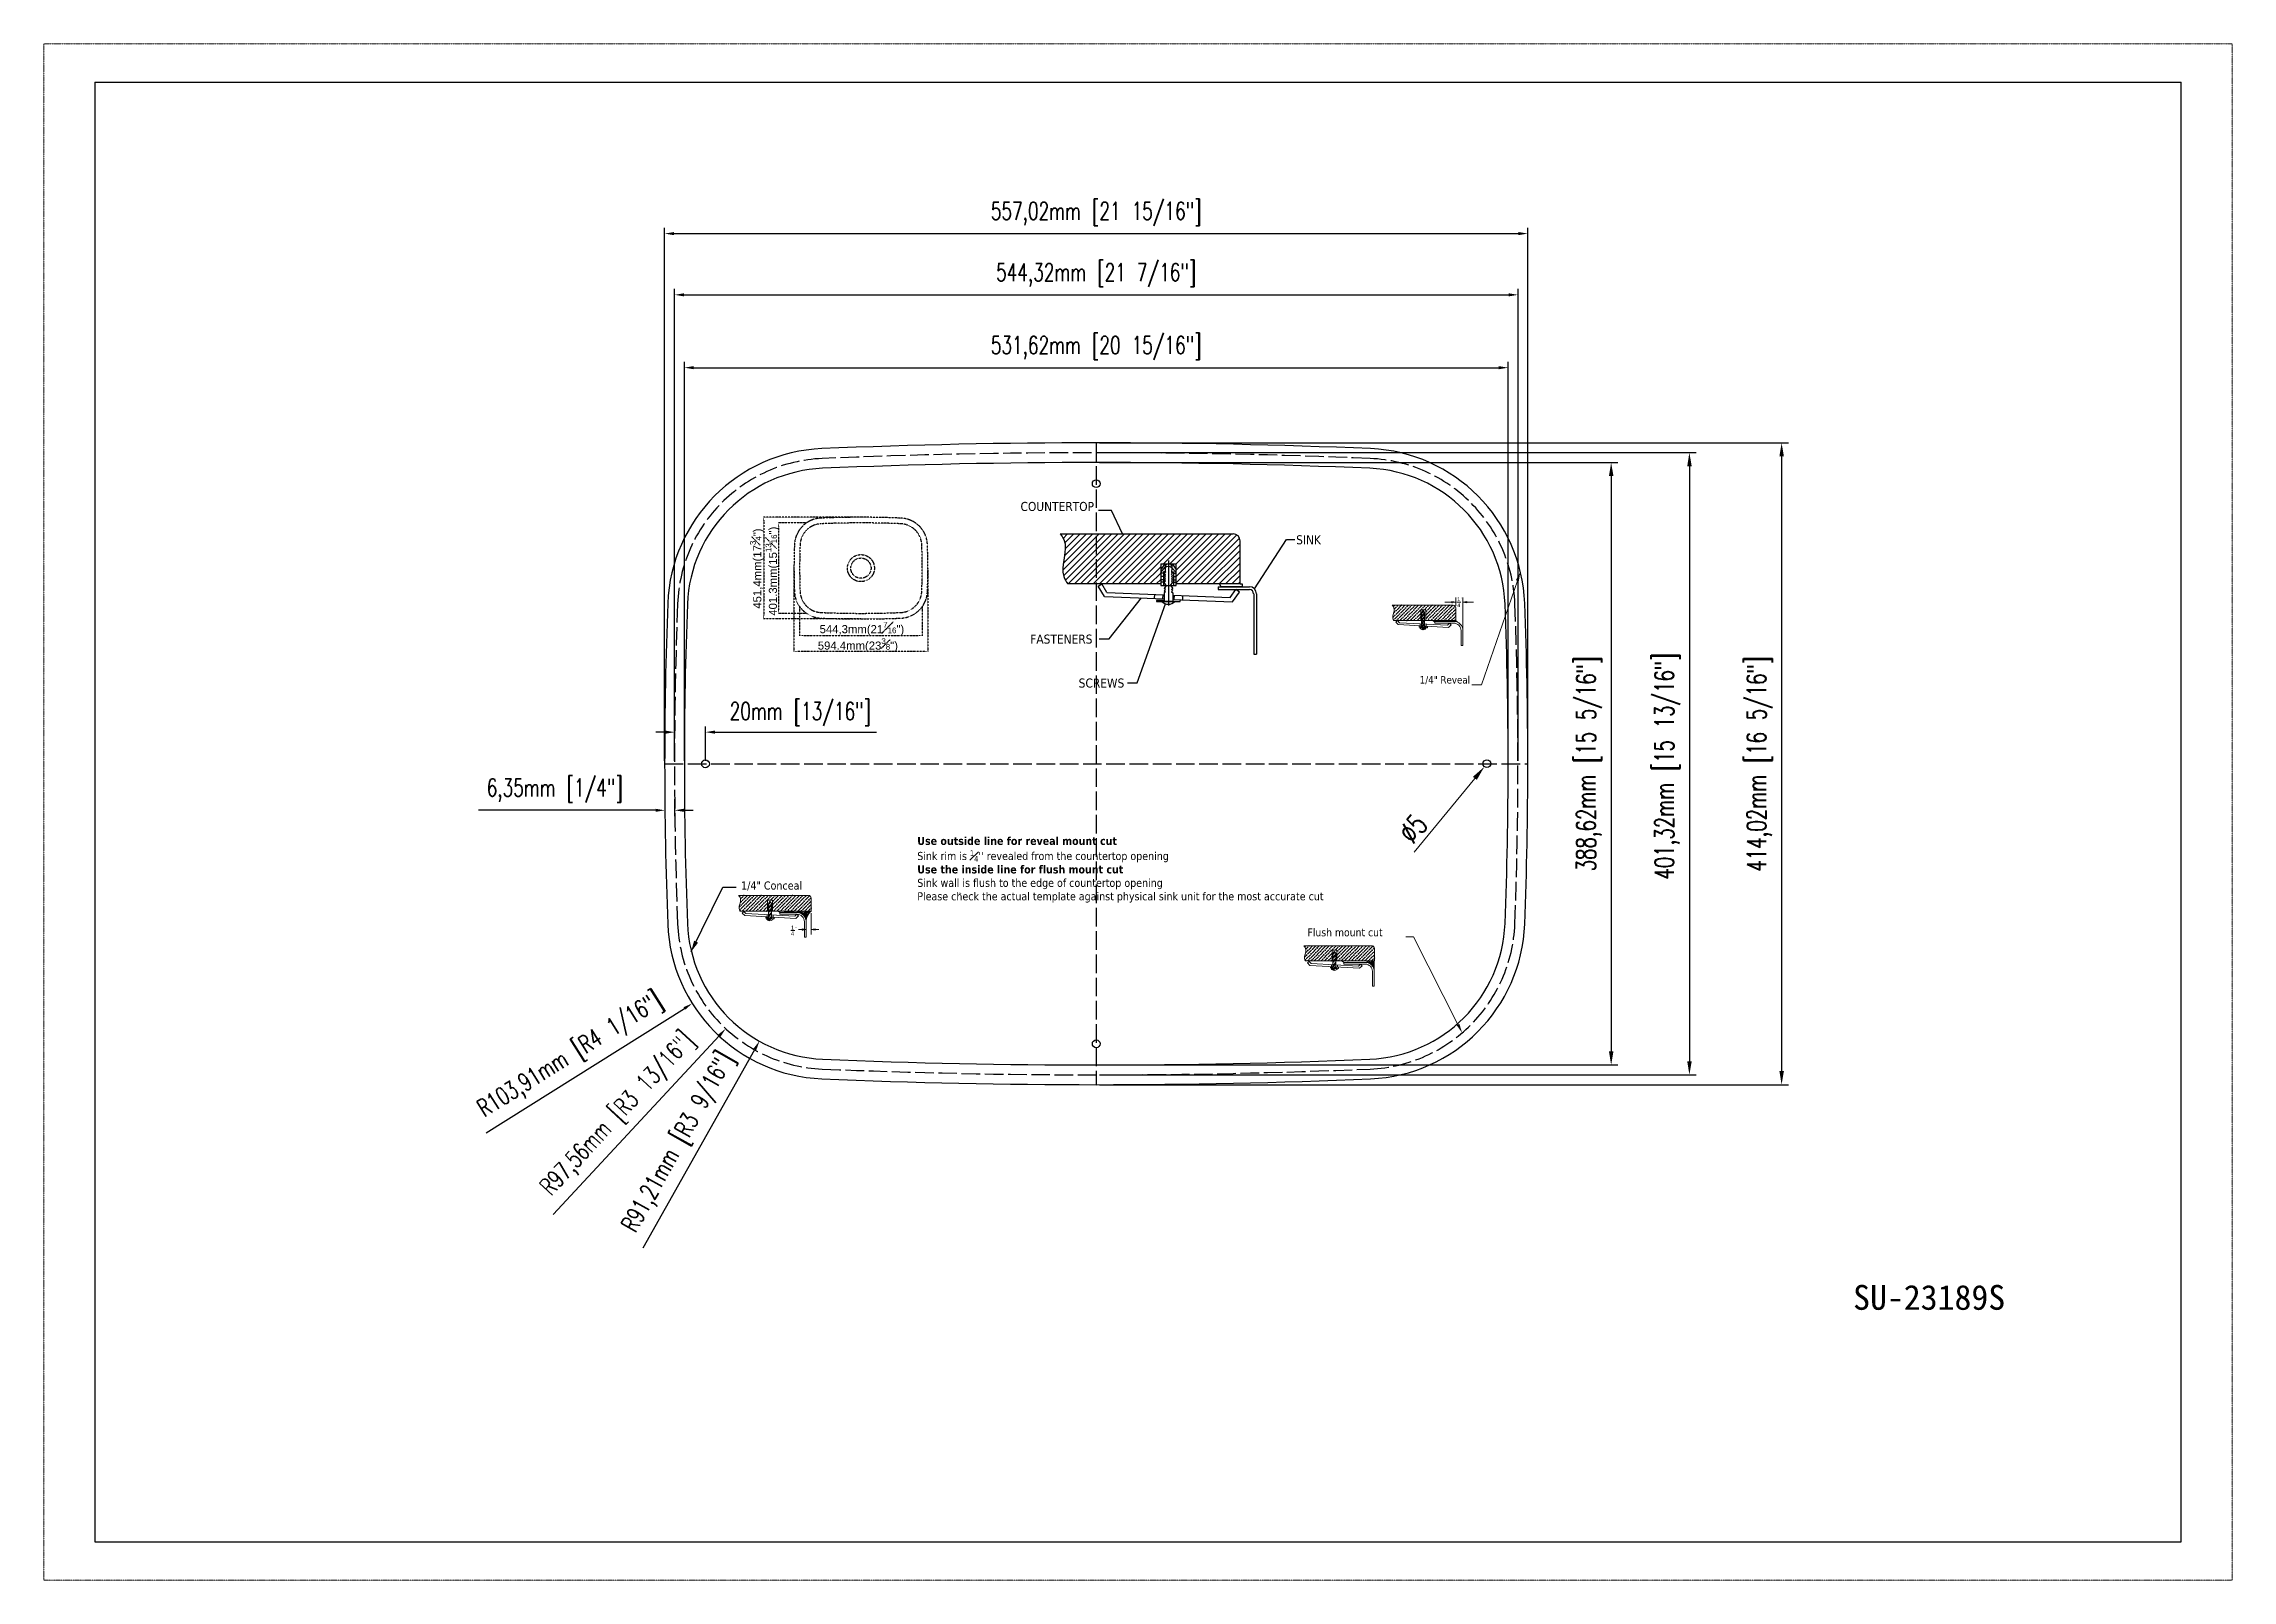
# Model space of a CAD drawing. Header units: millimetres. Extents: x 195 to 1608, y 339 to 1330.
import ezdxf

# ---------------------------------------------------------------- set-up
doc = ezdxf.new("R2010")
doc.units = ezdxf.units.MM
for name, pattern in [('ACAD_ISO02W100', [15, 12, -3]), ('CENTER', [2, 1.25, -0.25, 0.25, -0.25]), ('PHANTOM2', [1.25, 0.625, -0.125, 0.125, -0.125, 0.125, -0.125])]:
    doc.linetypes.add(name, pattern=pattern)
doc.layers.add('CEN', color=4, linetype='CENTER')
doc.layers.add('CONT', color=7, linetype='Continuous')
for name, color, linetype, lineweight in [('尺寸標注', 1, 'Continuous', 30), ('文字', 3, 'Continuous', 30), ('細實線', 1, 'Continuous', 13), ('虚线', 2, 'ACAD_ISO02W100', 30), ('裝訂區域', 6, 'PHANTOM2', 13)]:
    doc.layers.add(name, color=color, linetype=linetype, lineweight=lineweight)
doc.styles.add('0', font='arial.ttf', dxfattribs={"height": 1})
doc.styles.add('DIM', font='txt.shx', dxfattribs={"width": 0.7, "bigfont": 'chineset.shx'})
doc.styles.get("Standard").update_dxf_attribs({"font": 'arial.ttf'})
doc.dimstyles.new('5-1', dxfattribs={"dimscale": 5.4, "dimtxt": 2.5, "dimasz": 1.8, "dimexe": 1.6, "dimexo": 0.625, "dimtad": 1, "dimdec": 1, "dimdsep": 46, "dimlunit": 6, "dimtxsty": 'DIM', "dimcen": 0, "dimclrd": 1, "dimclre": 1, "dimclrt": 3, "dimadec": 1, "dimazin": 1, "dimtfac": 1, "dimtdec": 1, "dimtofl": 0, "dimtmove": 0, "dimatfit": 3, "dimfxl": 1, "dimtolj": 1, "dimlwd": 13, "dimlwe": 13, "dimarcsym": 0})
doc.dimstyles.new('DIMSTYLE_1', dxfattribs={"dimtxt": 9.5, "dimasz": 7, "dimexe": 0.18, "dimexo": 0.0625, "dimgap": 1, "dimtad": 1, "dimtoh": 1, "dimdsep": 46, "dimtxsty": 'Standard', "dimblk": '_FILLED', "dimcen": 0.09, "dimadec": 0, "dimazin": 0, "dimtp": 0.01, "dimtm": 0.01, "dimtfac": 1, "dimtofl": 0, "dimtmove": 0, "dimatfit": 3, "dimldrblk": '_FILLED', "dimfxl": 1, "dimtolj": 1, "dimarcsym": 0})
doc.dimstyles.new('ISO-25', dxfattribs={"dimtxt": 2.5, "dimasz": 2.5, "dimexe": 1.25, "dimexo": 0.625, "dimtad": 1, "dimtxsty": 'Standard', "dimcen": 2.5, "dimadec": 0, "dimazin": 0, "dimtfac": 1, "dimtmove": 0, "dimatfit": 3, "dimfxl": 1, "dimarcsym": 0})
doc.dimstyles.new('mm+in', dxfattribs={"dimscale": 3.5, "dimtxt": 3.5, "dimasz": 2.5, "dimexe": 1.25, "dimexo": 0.625, "dimgap": 2, "dimtad": 1, "dimtoh": 1, "dimtxsty": 'DIM', "dimcen": 0, "dimclrd": 256, "dimclre": 256, "dimclrt": 3, "dimadec": 0, "dimazin": 0, "dimtfac": 1, "dimtmove": 0, "dimatfit": 3, "dimfxl": 1, "dimlwd": -1, "dimarcsym": 0})
doc.dimstyles.new('mm+in(开孔纸尺寸)', dxfattribs={"dimscale": 3, "dimtxt": 3.8, "dimasz": 2, "dimexe": 1.25, "dimexo": 0.625, "dimgap": 2, "dimtad": 1, "dimtxsty": 'DIM', "dimcen": 0, "dimclrd": 256, "dimclre": 256, "dimclrt": 3, "dimadec": 0, "dimazin": 0, "dimtfac": 1, "dimtmove": 0, "dimatfit": 1, "dimfxl": 1, "dimlwd": -1, "dimarcsym": 0})

msp = doc.modelspace()

# ---------------------------------------------------------------- texts
at = {"layer": '尺寸標注', "lineweight": 9, "style": '0'}
for s, p in [('4', (677.379, 754.474)), ('1', (677.371, 758.25))]:
    msp.add_text(s, height=2.7, dxfattribs=at).set_placement(p)
at = {"layer": '尺寸標注', "lineweight": 9, "style": '0', "width": 1.979076}
msp.add_text('"', height=1.364, dxfattribs=at).set_placement((679.984, 758.46))
at = {"layer": '尺寸標注', "char_height": 5.22598, "attachment_point": 1}
for s, insert, width in [('{\\fTahoma|b0|i0|c163|p34; }', (645.03, 791.964), 59.74783), ('{\\fTahoma|b0|i0|c163|p34; }', (645.081, 799.803), 57.18485), ('{\\fTahoma|b0|i0|c163|p34;1/4" Conceal}', (645.224, 789.38), 53.62187)]:
    msp.add_mtext(s, dxfattribs=dict(at, insert=insert, width=width))
at = {"layer": '文字'}
for s, insert, char_height, width, attachment_point in [("\\A1;\\fTahoma|b1|i0|c0|p34;Use outside line for reveal mount cut\\fTahoma|b0|i0|c0|p34; \\PSink rim is {\\H0.7x;\\S1#4;}\\H1.00002x;'' revealed from the countertop opening\\P\\fTahoma|b1|i0|c0|p34;Use the inside line for flush mount cut \\P\\fTahoma|b0|i0|c0|p34;Sink wall is flush to the edge of countertop opening \\PPlease check the actual template against physical sink unit for the most accurate cut ", (758.921, 818.147), 5.2, 327.00433, 1), ('{\\fTahoma|b0|i0|c163|p34;^ }', (785.115, 782.261), 2.6, 18.80155, 1), ('{\\fNSimSun|b0|i0|c134|p49;SU-23189S}', (1411.935, 529.118), 16.03177, 320.52845, 2)]:
    msp.add_mtext(s, dxfattribs=dict(at, insert=insert, char_height=char_height, width=width, attachment_point=attachment_point))
at = {"layer": '細實線', "style": '0'}
for s, p in [('4', (1107.456, 966.415)), ('1', (1107.432, 970.359))]:
    msp.add_text(s, height=2.413, dxfattribs=at).set_placement(p)
at = {"layer": '細實線', "style": '0', "width": 1.579121}
msp.add_text('"', height=1.528, dxfattribs=at).set_placement((1109.836, 971.011))
at = {"layer": '細實線', "attachment_point": 1}
for s, insert, char_height, width in [('{\\fTahoma|b0|i0|c163|p34;1/4"\\fTahoma|b0|i0|c0|p34; \\fTahoma|b0|i0|c163|p34;Revea\\fTahoma|b0|i0|c0|p34;l}', (1083.151, 921.84), 4.75631, 51.88706), ('{\\fTahoma|b0|i0|c163|p34; }', (1084.728, 930.441), 4.75631, 49.03142), ('{\\fTahoma|b0|i0|c163|p34; }', (1084.728, 923.703), 4.75631, 43.5443), ('{\\fTahoma|b0|i0|c0|p34; }', (1008.589, 768.572), 5.07395, 77.52615), ('{\\fTahoma|b0|i0|c0|p34; }', (1008.589, 761.524), 5.07395, 73.52615), ('{\\fTahoma|b0|i0|c0|p34;Flush mount cut}', (1010.769, 759.102), 5.07395, 69.02615)]:
    msp.add_mtext(s, dxfattribs=dict(at, insert=insert, char_height=char_height, width=width))

# ---------------------------------------------------------------- blocks, each defined once
blk = doc.blocks.new('efw')
at = {"layer": 'CONT', "lineweight": 25}
h = blk.add_hatch(dxfattribs=at)
h.set_pattern_fill('ANSI31', color=256, scale=0.808315, style=0)
h.set_pattern_definition([(45, (-2535.7435, -4394.8292), (-1.814719, 1.814719), [])])
edge = h.paths.add_edge_path()
edge.add_arc((-1986.4, -4346.4), 4.04, 0, 90)
edge.add_line((-1986.4, -4342.4), (-2086.1, -4342.4))
edge.add_spline(control_points=[(-2086.1, -4342.4), (-2085.3, -4343.4), (-2080.2, -4350.3), (-2087.3, -4362.3), (-2082.6, -4369.8), (-2081.7, -4371.2)], knot_values=[0, 0, 0, 0, 4.788302, 31.211075, 37.135874, 37.135874, 37.135874, 37.135874], degree=3, periodic=0)
edge.add_line((-2081.7, -4371.2), (-2028.1, -4371.2))
edge.add_line((-2028.1, -4371.2), (-2028.1, -4359.7))
edge.add_line((-2028.1, -4359.7), (-2019.2, -4359.7))
edge.add_line((-2019.2, -4359.7), (-2019.2, -4371.2))
edge.add_line((-2019.2, -4371.2), (-1982.4, -4371.2))
edge.add_line((-1982.4, -4371.2), (-1982.4, -4346.4))
at = {"lineweight": 25}
for p, q in [((-2064.2, -4372.5), (-2062.1, -4371.2)), ((-1982.8, -4375.9), (-1984.8, -4374.5)), ((-2031.7, -4377.2), (-2031.8, -4379.7)), ((-2026.9, -4377.4), (-2027, -4379.9)), ((-2020.4, -4377.7), (-2020.5, -4380.1)), ((-2015.5, -4377.9), (-2015.6, -4380.3))]:
    blk.add_line(p, q, dxfattribs=at)
at = {"layer": 'CONT', "lineweight": 25}
for p, q in [((-2056.5, -4329), (-2064, -4329)), ((-2050.2, -4342.4), (-2056.5, -4329)), ((-2086.1, -4342.4), (-1986.4, -4342.4)), ((-1982.4, -4371.2), (-1982.4, -4346.4)), ((-1974.1, -4374), (-1955.7, -4345.7)), ((-1955.7, -4345.7), (-1950.9, -4345.7)), ((-2028.1, -4359.7), (-2019.2, -4359.7)), ((-2025.8, -4359.7), (-2028.1, -4363)), ((-2028.1, -4359.7), (-2028.1, -4372.1)), ((-2028.1, -4364.6), (-2025.6, -4361.5)), ((-2025, -4360.5), (-2025.6, -4360.5)), ((-2025, -4359.7), (-2025, -4360.5)), ((-2023.7, -4357.7), (-2023.7, -4383.6)), ((-2022.3, -4359.7), (-2022.3, -4360.5)), ((-2022.3, -4360.5), (-2021.7, -4360.5)), ((-2019.2, -4364.6), (-2021.7, -4362)), ((-2021.5, -4359.7), (-2019.2, -4363)), ((-2019.2, -4372.1), (-2019.2, -4359.7)), ((-2028.1, -4371.2), (-2081.7, -4371.2)), ((-2060.6, -4378.4), (-2064.2, -4372.5)), ((-2059.2, -4376.1), (-2062.1, -4371.2)), ((-2026.6, -4365.1), (-2028.1, -4365.1)), ((-2026.6, -4366.9), (-2028.1, -4366.9)), ((-2026.6, -4368.9), (-2028.1, -4368.9)), ((-2026.6, -4370.3), (-2028.1, -4370.3)), ((-2028.1, -4372.1), (-2019.2, -4372.1)), ((-2025.4, -4364.2), (-2026.6, -4364.2)), ((-2026.6, -4364.2), (-2026.6, -4372.1)), ((-2025.4, -4364.4), (-2026.1, -4365.1)), ((-2025.4, -4365.7), (-2026.1, -4365.1)), ((-2025.4, -4365.7), (-2026.1, -4366.4)), ((-2025.4, -4367), (-2026.1, -4366.4)), ((-2025.4, -4367), (-2026.1, -4367.7)), ((-2025.4, -4368.3), (-2026.1, -4367.7)), ((-2025.4, -4368.3), (-2026.1, -4369)), ((-2025.4, -4369.6), (-2026.1, -4369)), ((-2025.4, -4369.6), (-2026.1, -4370.3)), ((-2024.9, -4372.1), (-2026.1, -4370.3)), ((-2024.9, -4372.1), (-2026.1, -4373.9)), ((-2025.4, -4374.5), (-2026.1, -4373.9)), ((-2025.4, -4374.5), (-2026.1, -4375.2)), ((-2025.4, -4375.8), (-2026.1, -4375.2)), ((-2022.4, -4372.1), (-2021.2, -4370.3)), ((-2022.4, -4372.1), (-2021.2, -4373.9)), ((-2021.9, -4364.2), (-2020.7, -4364.2)), ((-2021.9, -4364.4), (-2021.3, -4365.1)), ((-2021.9, -4365.7), (-2021.3, -4365.1)), ((-2021.9, -4365.7), (-2021.3, -4366.4)), ((-2021.9, -4367), (-2021.3, -4366.4)), ((-2021.9, -4367), (-2021.3, -4367.7)), ((-2021.9, -4368.3), (-2021.3, -4367.7)), ((-2021.9, -4368.3), (-2021.3, -4369)), ((-2021.9, -4369.6), (-2021.3, -4369)), ((-2021.9, -4369.6), (-2021.2, -4370.3)), ((-2021.9, -4374.5), (-2021.2, -4373.9)), ((-2021.9, -4374.5), (-2021.3, -4375.2)), ((-2021.9, -4375.8), (-2021.3, -4375.2)), ((-2020.7, -4364.2), (-2020.7, -4372.1)), ((-2020.7, -4365.1), (-2019.2, -4365.1)), ((-2020.7, -4366.9), (-2019.2, -4366.9)), ((-2020.7, -4368.9), (-2019.2, -4368.9)), ((-2020.7, -4370.3), (-2019.2, -4370.3)), ((-1982.4, -4371.2), (-2019.2, -4371.2)), ((-1995, -4372.8), (-1977, -4372.8)), ((-1995, -4372.8), (-1995, -4374.5)), ((-1995, -4374.5), (-1977, -4374.5)), ((-1993.2, -4372.8), (-1994.3, -4371.2)), ((-1981.1, -4372.8), (-1993.2, -4372.8)), ((-1988.1, -4379.1), (-1984.8, -4374.5)), ((-1982.4, -4371.2), (-1981.1, -4371.2)), ((-1981.1, -4371.2), (-1981.1, -4372.8)), ((-2060.6, -4378.4), (-2026.1, -4379.9)), ((-2059.2, -4376.1), (-2026.1, -4377.5)), ((-2057.8, -4402.9), (-2039.1, -4379.3)), ((-2041.6, -4428.1), (-2025.4, -4382.6)), ((-2026.1, -4380.7), (-2030.5, -4380.7)), ((-2030.5, -4380.7), (-2030.5, -4381.3)), ((-2030.5, -4381.3), (-2016.9, -4381.3)), ((-2025.4, -4375.8), (-2026.1, -4376.3)), ((-2026.1, -4376.3), (-2026.1, -4381.1)), ((-2026.1, -4381.1), (-2021.2, -4381.1)), ((-2021.9, -4375.8), (-2021.2, -4376.3)), ((-2021.2, -4376.3), (-2021.2, -4381.1)), ((-2021.2, -4377.7), (-1988.1, -4379.1)), ((-2021.2, -4380.1), (-1986.8, -4381.5)), ((-2016.9, -4381.3), (-2016.8, -4380.3)), ((-1986.8, -4381.5), (-1982.8, -4375.9)), ((-1974.5, -4376.9), (-1974.5, -4411.6)), ((-1972.9, -4376.9), (-1972.9, -4411.6)), ((-2063.5, -4402.9), (-2057.8, -4402.9)), ((-1974.5, -4411.6), (-1972.9, -4411.6)), ((-2047.2, -4428.1), (-2041.6, -4428.1))]:
    blk.add_line(p, q, dxfattribs=at)
for centre, radius, start, end in [((-1986.4, -4346.4), 4.04, 0, 90), ((-2023.7, -4364.3), 3.09, 50.677, 129.323), ((-1977, -4376.9), 4.04, 0, 90), ((-1977, -4376.9), 2.42, 0, 90), ((-2023.7, -4377.7), 5.2, 224.4662, 315.5338)]:
    blk.add_arc(centre, radius, start, end, dxfattribs=at)
for points, knots in [([(-2086.1, -4342.4), (-2085.3, -4343.4), (-2080.2, -4350.3), (-2087.3, -4362.3), (-2082.6, -4369.8), (-2081.7, -4371.2)], [0, 0, 0, 0, 3.870458, 25.228387, 30.017492, 30.017492, 30.017492, 30.017492]), ([(-2025.6, -4360.5), (-2025.6, -4361.3), (-2025.6, -4362.7), (-2025.5, -4364), (-2025.4, -4364.4)], [0.304732, 0.304732, 0.304732, 0.304732, 3.312565, 5.150382, 5.150382, 5.150382, 5.150382]), ([(-2021.7, -4360.5), (-2021.7, -4361.3), (-2021.7, -4362.7), (-2021.9, -4364), (-2021.9, -4364.4)], [0.304732, 0.304732, 0.304732, 0.304732, 3.312565, 5.150382, 5.150382, 5.150382, 5.150382])]:
    blk.add_open_spline(points, degree=3, knots=knots, dxfattribs=at)
at = {"layer": 'CONT', "char_height": 5.198, "width": 14.864, "attachment_point": 1}
for s, insert in [('{\\fTahoma|b0|i0|c0|p34;COUNTERTOP\\P }', (-2108.9, -4324)), ('{\\fTahoma|b0|i0|c0|p34;SINK', (-1950.1, -4343.2)), ('{\\fTahoma|b0|i0|c0|p34;FASTENERS\\P }', (-2103.3, -4400.4)), ('{\\fTahoma|b0|i0|c0|p34;SCREWS\\P }', (-2075.4, -4425.7))]:
    blk.add_mtext(s, dxfattribs=dict(at, insert=insert))
blk = doc.blocks.new('*D20')
at = {"layer": 'Defpoints', "color": 0}
for p in [(622.3, 885.7), (602.3, 865.3), (622.3, 865.3)]:
    blk.add_point(p, dxfattribs=at)
at = {"layer": '尺寸標注'}
for p, q in [((596.3, 885.7), (590.3, 885.7)), ((628.3, 885.7), (732.7, 885.7))]:
    blk.add_line(p, q, dxfattribs=at)
at = {"layer": '尺寸標注', "lineweight": -2}
for p, q in [((602.3, 867.1), (602.3, 889.4)), ((622.3, 867.1), (622.3, 889.4))]:
    blk.add_line(p, q, dxfattribs=at)
at = {"layer": '尺寸標注'}
for points in [[(596.3, 884.7), (596.3, 886.7), (602.3, 885.7)], [(628.3, 886.7), (628.3, 884.7), (622.3, 885.7)]]:
    blk.add_solid(points, dxfattribs=at)
at = {"layer": '尺寸標注', "color": 3, "insert": (683.5, 897.4), "char_height": 11.4, "attachment_point": 5, "style": 'DIM'}
blk.add_mtext('20mm [13/16"]', dxfattribs=at)
blk = doc.blocks.new('*D21')
at = {"layer": 'Defpoints', "color": 0}
for p in [(1124.9, 863.4), (1128.1, 867.3)]:
    blk.add_point(p, dxfattribs=at)
at = {"layer": '尺寸標注', "color": 1, "lineweight": 13}
blk.add_line((1079.6, 808.3), (1118.7, 855.9), dxfattribs=at)
at = {"layer": '尺寸標注', "color": 1}
blk.add_solid([(1120, 854.9), (1117.5, 856.9), (1124.9, 863.4)], dxfattribs=at)
at = {"layer": '尺寸標注', "color": 3, "insert": (1078.9, 823.4), "char_height": 13.5, "attachment_point": 5, "rotation": 50.5369, "style": 'DIM'}
blk.add_mtext('\\A1;∅5', dxfattribs=at)
blk = doc.blocks.new('*D4')
at = {"lineweight": -2}
for p, q in [((5868.5, 243.7), (5436.2, 243.7)), ((5437.4, 228.7), (5437.4, -192.7)), ((5868.5, -207.7), (5436.2, -207.7))]:
    blk.add_line(p, q, dxfattribs=at)
for points in [[(5434.9, 228.7), (5439.9, 228.7), (5437.4, 243.7)], [(5434.9, -192.7), (5439.9, -192.7), (5437.4, -207.7)]]:
    blk.add_solid(points)
at = {"layer": 'Defpoints', "color": 0}
for p in [(5869.1, 243.7), (5437.4, -207.7), (5869.1, -207.7)]:
    blk.add_point(p, dxfattribs=at)
at = {"color": 0, "insert": (5407.2, 16), "char_height": 30, "attachment_point": 5, "rotation": 90}
blk.add_mtext('{\\H1.2x;451,4mm(17\\H0.7x;\\S3#4;\\H1.4286x;")}', dxfattribs=at)
blk = doc.blocks.new('*D5')
at = {"lineweight": -2}
for p, q in [((5626.7, 218.6), (5502.5, 218.6)), ((5503.7, 203.6), (5503.7, -167.7)), ((5626.7, -182.7), (5502.5, -182.7))]:
    blk.add_line(p, q, dxfattribs=at)
for points in [[(5501.2, 203.6), (5506.2, 203.6), (5503.7, 218.6)], [(5501.2, -167.7), (5506.2, -167.7), (5503.7, -182.7)]]:
    blk.add_solid(points)
at = {"layer": 'Defpoints', "color": 0}
for p in [(5627.3, 218.6), (5503.7, -182.7), (5627.3, -182.7)]:
    blk.add_point(p, dxfattribs=at)
at = {"color": 0, "insert": (5476.5, 4.4), "char_height": 30, "attachment_point": 5, "rotation": 90}
blk.add_mtext('{\\H1.2x;401.3mm(15\\H0.7x;\\S13#16;\\H1.4286x;")}', dxfattribs=at)
blk = doc.blocks.new('*D6')
at = {"lineweight": -2}
for p, q in [((5571.9, 17.4), (5571.9, -352.4)), ((6166.3, 17.4), (6166.3, -352.4)), ((5586.9, -351.2), (6151.3, -351.2))]:
    blk.add_line(p, q, dxfattribs=at)
for points in [[(5586.9, -348.7), (5586.9, -353.7), (5571.9, -351.2)], [(6151.3, -348.7), (6151.3, -353.7), (6166.3, -351.2)]]:
    blk.add_solid(points)
at = {"layer": 'Defpoints', "color": 0}
for p in [(5571.9, 18), (6166.3, 18), (6166.3, -351.2)]:
    blk.add_point(p, dxfattribs=at)
at = {"color": 0, "insert": (5855.6, -324), "char_height": 30, "attachment_point": 5}
blk.add_mtext('{\\H1.2x;594.4mm(23\\H0.7x;\\S3#8;\\H1.4286x;")}', dxfattribs=at)
blk = doc.blocks.new('*D7')
at = {"lineweight": -2}
for p, q in [((5597, -153.7), (5597, -282.5)), ((6141.3, -153.7), (6141.3, -282.5)), ((5612, -281.2), (6126.3, -281.2))]:
    blk.add_line(p, q, dxfattribs=at)
for points in [[(5612, -278.7), (5612, -283.7), (5597, -281.2)], [(6126.3, -278.7), (6126.3, -283.7), (6141.3, -281.2)]]:
    blk.add_solid(points)
at = {"layer": 'Defpoints', "color": 0}
for p in [(5597, -153.1), (6141.3, -153.1), (6141.3, -281.2)]:
    blk.add_point(p, dxfattribs=at)
at = {"color": 0, "insert": (5873.5, -251), "char_height": 30, "attachment_point": 5}
blk.add_mtext('{\\H1.2x;544,3mm(21\\H0.7x;\\S7#16;\\H1.4286x;")}', dxfattribs=at)
blk = doc.blocks.new('*D22')
at = {"layer": 'Defpoints', "color": 0}
for p in [(1140.2, 1120.8), (608.6, 865.3), (1140.2, 865.3)]:
    blk.add_point(p, dxfattribs=at)
at = {"layer": '尺寸標注', "lineweight": -2}
for p, q in [((608.6, 867.2), (608.6, 1124.6)), ((1140.2, 867.2), (1140.2, 1124.6))]:
    blk.add_line(p, q, dxfattribs=at)
at = {"layer": '尺寸標注'}
blk.add_line((614.6, 1120.8), (1134.2, 1120.8), dxfattribs=at)
for points in [[(614.6, 1121.8), (614.6, 1119.8), (608.6, 1120.8)], [(1134.2, 1119.8), (1134.2, 1121.8), (1140.2, 1120.8)]]:
    blk.add_solid(points, dxfattribs=at)
at = {"layer": '尺寸標注', "color": 3, "insert": (874.4, 1133.5), "char_height": 11.4, "attachment_point": 5, "style": 'DIM'}
blk.add_mtext('531,62mm [20 15/16"]', dxfattribs=at)
blk = doc.blocks.new('*D23')
at = {"layer": 'Defpoints', "color": 0}
for p in [(1146.6, 1167.8), (602.3, 865.3), (1146.6, 865.3)]:
    blk.add_point(p, dxfattribs=at)
at = {"layer": '尺寸標注', "lineweight": -2}
for p, q in [((602.3, 867.1), (602.3, 1171.6)), ((1146.6, 867.2), (1146.6, 1171.6))]:
    blk.add_line(p, q, dxfattribs=at)
at = {"layer": '尺寸標注'}
blk.add_line((608.3, 1167.8), (1140.6, 1167.8), dxfattribs=at)
for points in [[(608.3, 1168.8), (608.3, 1166.8), (602.3, 1167.8)], [(1140.6, 1166.8), (1140.6, 1168.8), (1146.6, 1167.8)]]:
    blk.add_solid(points, dxfattribs=at)
at = {"layer": '尺寸標注', "color": 3, "insert": (874.4, 1180.5), "char_height": 11.4, "attachment_point": 5, "style": 'DIM'}
blk.add_mtext('544,32mm [21 7/16"]', dxfattribs=at)
blk = doc.blocks.new('*D24')
at = {"layer": 'Defpoints', "color": 0}
for p in [(1152.9, 1207.3), (595.9, 865.3), (1152.9, 865.3)]:
    blk.add_point(p, dxfattribs=at)
at = {"layer": '尺寸標注', "lineweight": -2}
for p, q in [((595.9, 867.2), (595.9, 1211.1)), ((1152.9, 867.2), (1152.9, 1211.1))]:
    blk.add_line(p, q, dxfattribs=at)
at = {"layer": '尺寸標注'}
blk.add_line((601.9, 1207.3), (1146.9, 1207.3), dxfattribs=at)
for points in [[(601.9, 1208.3), (601.9, 1206.3), (595.9, 1207.3)], [(1146.9, 1206.3), (1146.9, 1208.3), (1152.9, 1207.3)]]:
    blk.add_solid(points, dxfattribs=at)
at = {"layer": '尺寸標注', "color": 3, "insert": (874.4, 1220), "char_height": 11.4, "attachment_point": 5, "style": 'DIM'}
blk.add_mtext('557,02mm [21 15/16"]', dxfattribs=at)
blk = doc.blocks.new('*D25')
at = {"layer": 'Defpoints', "color": 0}
for p in [(596, 844.3), (602.3, 844.4), (602.3, 835.3)]:
    blk.add_point(p, dxfattribs=at)
at = {"layer": '尺寸標注'}
for p, q in [((590, 835.3), (475.8, 835.3)), ((608.3, 835.3), (614.3, 835.3))]:
    blk.add_line(p, q, dxfattribs=at)
at = {"layer": '尺寸標注', "lineweight": -2}
for p, q in [((596, 842.4), (596, 831.6)), ((602.3, 842.5), (602.3, 831.6))]:
    blk.add_line(p, q, dxfattribs=at)
at = {"layer": '尺寸標注'}
for points in [[(590, 834.3), (590, 836.3), (596, 835.3)], [(608.3, 836.3), (608.3, 834.3), (602.3, 835.3)]]:
    blk.add_solid(points, dxfattribs=at)
at = {"layer": '尺寸標注', "color": 3, "insert": (525, 848), "char_height": 11.4, "attachment_point": 5, "style": 'DIM'}
blk.add_mtext('6,35mm [1/4"]', dxfattribs=at)
blk = doc.blocks.new('*D26')
at = {"layer": 'Defpoints', "color": 0}
for p in [(701.7, 765.9), (613.7, 710.7)]:
    blk.add_point(p, dxfattribs=at)
at = {"layer": '尺寸標注'}
blk.add_line((480.7, 627.3), (608.6, 707.5), dxfattribs=at)
blk.add_solid([(609.1, 706.6), (608.1, 708.3), (613.7, 710.7)], dxfattribs=at)
at = {"layer": '尺寸標注', "color": 3, "insert": (535.4, 676.5), "char_height": 11.4, "attachment_point": 5, "rotation": 32.0893, "style": 'DIM'}
blk.add_mtext('R103,91mm [R4 1/16"]', dxfattribs=at)
blk = doc.blocks.new('*D27')
at = {"layer": 'Defpoints', "color": 0}
for p in [(701.7, 765.9), (635.3, 694.4)]:
    blk.add_point(p, dxfattribs=at)
at = {"layer": '尺寸標注'}
blk.add_line((524, 574.5), (631.3, 690), dxfattribs=at)
blk.add_solid([(632, 689.3), (630.5, 690.7), (635.3, 694.4)], dxfattribs=at)
at = {"layer": '尺寸標注', "color": 3, "insert": (566.3, 638.7), "char_height": 11.4, "attachment_point": 5, "rotation": 47.1162, "style": 'DIM'}
blk.add_mtext('R97,56mm [R3 13/16"]', dxfattribs=at)
blk = doc.blocks.new('*D28')
at = {"layer": 'Defpoints', "color": 0}
for p in [(701.7, 765.9), (657.1, 686.4)]:
    blk.add_point(p, dxfattribs=at)
at = {"layer": '尺寸標注'}
blk.add_line((582.1, 553), (654.1, 681.1), dxfattribs=at)
blk.add_solid([(655, 680.6), (653.2, 681.6), (657.1, 686.4)], dxfattribs=at)
at = {"layer": '尺寸標注', "color": 3, "insert": (605.6, 620.6), "char_height": 11.4, "attachment_point": 5, "rotation": 60.6759, "style": 'DIM'}
blk.add_mtext('R91,21mm [R3 9/16"]', dxfattribs=at)
blk = doc.blocks.new('_FILLED')
at = {"color": 0, "linetype": 'ByBlock'}
blk.add_solid([(0, 0), (-1, 0.21), (-1, -0.21)], dxfattribs=at)
blk = doc.blocks.new('*D29')
at = {"layer": 'Defpoints', "color": 0}
for p in [(874.4, 1059.6), (874.4, 671), (1206.7, 671)]:
    blk.add_point(p, dxfattribs=at)
at = {"layer": '尺寸標注', "lineweight": -2}
for p, q in [((876.6, 1059.6), (1211.1, 1059.6)), ((876.6, 671), (1211.1, 671))]:
    blk.add_line(p, q, dxfattribs=at)
at = {"layer": '尺寸標注'}
blk.add_line((1206.7, 1050.9), (1206.7, 679.8), dxfattribs=at)
for points in [[(1208.2, 1050.9), (1205.3, 1050.9), (1206.7, 1059.6)], [(1205.3, 679.8), (1208.2, 679.8), (1206.7, 671)]]:
    blk.add_solid(points, dxfattribs=at)
at = {"layer": '尺寸標注', "color": 3, "insert": (1192.6, 865.3), "char_height": 12.25, "attachment_point": 5, "rotation": 90, "style": 'DIM'}
blk.add_mtext('388,62mm [15 5/16"]', dxfattribs=at)
blk = doc.blocks.new('*D30')
at = {"layer": 'Defpoints', "color": 0}
for p in [(874.3, 1066), (874.4, 664.7), (1257.2, 664.7)]:
    blk.add_point(p, dxfattribs=at)
at = {"layer": '尺寸標注', "lineweight": -2}
for p, q in [((876.5, 1066), (1261.6, 1066)), ((876.6, 664.7), (1261.6, 664.7))]:
    blk.add_line(p, q, dxfattribs=at)
at = {"layer": '尺寸標注'}
blk.add_line((1257.2, 1057.2), (1257.2, 673.4), dxfattribs=at)
for points in [[(1258.7, 1057.2), (1255.8, 1057.2), (1257.2, 1066)], [(1255.8, 673.4), (1258.7, 673.4), (1257.2, 664.7)]]:
    blk.add_solid(points, dxfattribs=at)
at = {"layer": '尺寸標注', "color": 3, "insert": (1243.1, 863.7), "char_height": 12.25, "attachment_point": 5, "rotation": 90, "style": 'DIM'}
blk.add_mtext('401,32mm [15 13/16"]', dxfattribs=at)
blk = doc.blocks.new('*D31')
at = {"layer": 'Defpoints', "color": 0}
for p in [(874.3, 1072.3), (874.4, 658.3), (1316.7, 658.3)]:
    blk.add_point(p, dxfattribs=at)
at = {"layer": '尺寸標注', "lineweight": -2}
for p, q in [((876.5, 1072.3), (1321.1, 1072.3)), ((876.6, 658.3), (1321.1, 658.3))]:
    blk.add_line(p, q, dxfattribs=at)
at = {"layer": '尺寸標注'}
blk.add_line((1316.7, 1063.6), (1316.7, 667.1), dxfattribs=at)
for points in [[(1318.2, 1063.6), (1315.3, 1063.6), (1316.7, 1072.3)], [(1315.3, 667.1), (1318.2, 667.1), (1316.7, 658.3)]]:
    blk.add_solid(points, dxfattribs=at)
at = {"layer": '尺寸標注', "color": 3, "insert": (1302.6, 865.2), "char_height": 12.25, "attachment_point": 5, "rotation": 90, "style": 'DIM'}
blk.add_mtext('414,02mm [16 5/16"]', dxfattribs=at)
blk = doc.blocks.new('few')
for radius in [60, 45]:
    blk.add_circle((5869.15, 17.978), radius)
for centre, radius, start, end in [((5696.468, 117.413), 122.6, 92.4316761, 177.7899465), ((5696.468, 117.413), 97.56, 92.4316761, 177.7899465), ((5869.15, -3948.922), 4192.6, 87.5683239, 92.4316761), ((5869.15, -3948.922), 4167.56, 87.5683239, 92.4316761), ((6041.832, 117.413), 97.56, 2.2100535, 87.5683239), ((6041.832, 117.413), 122.6, 2.2100535, 87.5683239), ((8273.05, 17.978), 2701.1, 177.7899465, 182.2100535), ((8273.05, 17.978), 2676.06, 177.7899465, 182.2100535), ((3465.25, 17.978), 2676.06, 357.7899465, 2.2100535), ((3465.25, 17.978), 2701.1, 357.7899465, 2.2100535), ((5696.468, -81.457), 122.6, 182.2100535, 267.5683239), ((5696.468, -81.457), 97.56, 182.2100535, 267.5683239), ((6041.832, -81.457), 97.56, 272.4316761, 357.7899465), ((6041.832, -81.457), 122.6, 272.4316761, 357.7899465), ((5869.15, 3984.878), 4167.56, 267.5683239, 272.4316761), ((5869.15, 3984.878), 4192.6, 267.5683239, 272.4316761)]:
    blk.add_arc(centre, radius, start, end)
for base, p1, p2, text, picture, middle in [((5437.416, -207.722), (5869.15, 243.678), (5869.15, -207.722), '{\\H1.2x;451,4mm(17\\H0.7x;\\S3#4;\\H1.4286x;")}', '*D4', (5437.416, 15.996)), ((5503.716, -182.683), (5627.3, 218.638), (5627.3, -182.683), '{\\H1.2x;401.3mm(15\\H0.7x;\\S13#16;\\H1.4286x;")}', '*D5', (5503.716, 4.354))]:
    dim = blk.add_linear_dim(base=base, p1=p1, p2=p2, angle=90, text=text, dimstyle='ISO-25')
    dim.commit()
    dim.dimension.update_dxf_attribs({"geometry": picture, "text_midpoint": middle, "dimtype": 128})
for base, p1, p2, text, picture, middle in [((6166.35, -351.165), (5571.95, 17.978), (6166.35, 17.978), '{\\H1.2x;594.4mm(23\\H0.7x;\\S3#8;\\H1.4286x;")}', '*D6', (5855.551, -351.165)), ((6141.31, -281.25), (5596.989, -153.115), (6141.31, -153.115), '{\\H1.2x;544,3mm(21\\H0.7x;\\S7#16;\\H1.4286x;")}', '*D7', (5873.528, -281.25))]:
    dim = blk.add_linear_dim(base=base, p1=p1, p2=p2, text=text, dimstyle='ISO-25')
    dim.commit()
    dim.dimension.update_dxf_attribs({"geometry": picture, "text_midpoint": middle, "dimtype": 128})

# ---------------------------------------------------------------- dimensions: what is measured, and where the dimension line sits
at = {"layer": '尺寸標注'}
for base, p1, p2, picture, middle in [((1152.921, 1207.303), (595.9, 865.319), (1152.921, 865.319), '*D24', (874.411, 1219.953)), ((1146.571, 1167.803), (602.25, 865.257), (1146.571, 865.319), '*D23', (874.411, 1180.453)), ((1140.221, 1120.803), (608.6, 865.319), (1140.221, 865.318), '*D22', (874.411, 1133.453)), ((622.25, 885.662), (602.25, 865.257), (622.25, 865.257), '*D20', (683.475, 897.362))]:
    dim = msp.add_linear_dim(base=base, p1=p1, p2=p2, dimstyle='mm+in(开孔纸尺寸)', override={"dimpost": 'mm', "dimtofl": 0}, dxfattribs=at)
    dim.commit()
    dim.dimension.update_dxf_attribs({"geometry": picture, "text_midpoint": middle})
for base, p1, p2, picture, middle in [((1316.72, 658.309), (874.348, 1072.33), (874.411, 658.309), '*D31', (1316.72, 865.154)), ((1257.22, 664.659), (874.349, 1065.98), (874.411, 664.659), '*D30', (1257.22, 863.654))]:
    dim = msp.add_linear_dim(base=base, p1=p1, p2=p2, angle=90, dimstyle='mm+in', override={"dimpost": 'mm', "dimfxl": 100, "dimarcsym": 2}, dxfattribs=at)
    dim.commit()
    dim.dimension.update_dxf_attribs({"geometry": picture, "text_midpoint": middle, "dimtype": 160})
dim = msp.add_linear_dim(base=(1206.72, 671.009), p1=(874.411, 1059.63), p2=(874.411, 671.009), angle=90, dimstyle='mm+in', override={"dimpost": 'mm', "dimfxl": 100, "dimarcsym": 2}, dxfattribs=at)
dim.commit()
dim.dimension.update_dxf_attribs({"geometry": '*D29', "text_midpoint": (1192.575, 865.319)})
dim = msp.add_linear_dim(base=(602.333, 835.303), p1=(595.983, 844.307), p2=(602.333, 844.356), dimstyle='mm+in(开孔纸尺寸)', override={"dimpost": 'mm', "dimtofl": 0}, dxfattribs=at)
dim.commit()
dim.dimension.update_dxf_attribs({"geometry": '*D25', "text_midpoint": (525.035, 835.303), "dimtype": 160})
dim = msp.add_diameter_dim_2p(p1=(1128.098, 867.263), p2=(1124.92, 863.403), dimstyle='5-1', dxfattribs=at)
dim.commit()
dim.dimension.update_dxf_attribs({"geometry": '*D21', "text_midpoint": (1086.711, 816.991), "dimtype": 163})
for mpoint, picture, middle in [((613.694, 710.683), '*D26', (535.383, 676.51)), ((635.338, 694.398), '*D27', (566.303, 638.654)), ((657.059, 686.361), '*D28', (605.623, 620.623))]:
    dim = msp.add_radius_dim(center=(701.729, 765.884), mpoint=mpoint, dimstyle='mm+in(开孔纸尺寸)', override={"dimpost": 'mm', "dimtofl": 0}, dxfattribs=at)
    dim.commit()
    dim.dimension.update_dxf_attribs({"geometry": picture, "text_midpoint": middle})

# ---------------------------------------------------------------- hatches: boundary and pattern name
at = {"layer": '細實線'}
h = msp.add_hatch(color=256, dxfattribs=at)
edge = h.paths.add_edge_path()
edge.add_spline(control_points=[(1092.829, 956.576), (1092.83, 956.575), (1092.83, 956.574), (1092.83, 956.574), (1092.83, 956.574), (1092.83, 957.649), (1092.83, 957.689)], knot_values=[0.50948237, 0.50948237, 0.50948237, 0.50948237, 0.51420921, 0.51420921, 0.51420921, 1.00472684, 1.00472684, 1.00472684, 1.00472684], degree=3, periodic=0)
edge.add_spline(control_points=[(1092.83, 957.689), (1092.459, 957.689), (1092.085, 957.689), (1091.708, 957.689)], knot_values=[0.58970233, 0.58970233, 0.58970233, 0.58970233, 0.60902484, 0.60902484, 0.60902484, 0.60902484], degree=3, periodic=0)
edge.add_spline(control_points=[(1091.708, 957.689), (1091.749, 957.649), (1092.789, 956.615), (1092.829, 956.576)], knot_values=[0.00472684, 0.00472684, 0.00472684, 0.00472684, 0.24525882, 0.24525882, 0.24525882, 0.24525882], degree=3, periodic=0)
edge.add_spline(control_points=[(1092.829, 956.576), (1092.829, 956.862), (1092.829, 957.146), (1092.829, 957.146)], knot_values=[0.50229473, 0.50229473, 0.50229473, 0.50229473, 1, 1, 1, 1], degree=3, periodic=0)
edge.add_spline(control_points=[(1106.493, 957.15), (1106.493, 957.15), (1092.83, 957.15), (1092.83, 957.15)], knot_values=[0.5, 0.5, 0.5, 0.5, 1, 1, 1, 1], degree=3, periodic=0)
edge = h.paths.add_edge_path()
edge.add_spline(control_points=[(1106.808, 957.15), (1106.783, 957.192), (1106.516, 957.647), (1106.493, 957.687)], knot_values=[0.04129556, 0.04129556, 0.04129556, 0.04129556, 0.9552073, 0.9552073, 0.9552073, 0.9552073], degree=3, periodic=0)
edge.add_spline(control_points=[(1106.493, 957.687), (1106.493, 957.665), (1106.493, 957.556), (1106.493, 957.441)], knot_values=[0.13159054, 0.13159054, 0.13159054, 0.13159054, 0.23755172, 0.23755172, 0.23755172, 0.23755172], degree=3, periodic=0)
edge.add_spline(control_points=[(1106.493, 957.441), (1106.493, 957.417), (1106.493, 957.392), (1106.493, 957.368)], knot_values=[0.10895997, 0.10895997, 0.10895997, 0.10895997, 0.13159054, 0.13159054, 0.13159054, 0.13159054], degree=3, periodic=0)
edge.add_spline(control_points=[(1106.493, 957.368), (1106.493, 957.252), (1106.493, 957.15), (1106.493, 957.15), (1106.493, 957.15), (1106.493, 957.15), (1106.493, 957.15)], knot_values=[0.99999, 0.99999, 0.99999, 0.99999, 1.10894997, 1.10894997, 1.10894997, 1.10895997, 1.10895997, 1.10895997, 1.10895997], degree=3, periodic=0)
edge.add_spline(control_points=[(1106.493, 957.15), (1106.493, 957.15), (1106.776, 957.15), (1106.808, 957.15)], knot_values=[0.52881781, 0.52881781, 0.52881781, 0.52881781, 0.99999, 0.99999, 0.99999, 0.99999], degree=3, periodic=0)
h = msp.add_hatch(color=256, dxfattribs=at)
edge = h.paths.add_edge_path()
edge.add_spline(control_points=[(1106.493, 957.441), (1106.493, 957.556), (1106.493, 957.665), (1106.493, 957.687)], knot_values=[0.13159054, 0.13159054, 0.13159054, 0.13159054, 0.23755172, 0.23755172, 0.23755172, 0.23755172], degree=3, periodic=0)
edge.add_spline(control_points=[(1106.493, 957.687), (1106.492, 957.689), (1106.491, 957.689), (1106.491, 957.689)], knot_values=[0.00001, 0.00001, 0.00001, 0.00001, 0.04129556, 0.04129556, 0.04129556, 0.04129556], degree=3, periodic=0)
edge.add_spline(control_points=[(1106.491, 957.689), (1106.472, 957.689), (1106.27, 957.689), (1105.91, 957.689)], knot_values=[0.9288448, 0.9288448, 0.9288448, 0.9288448, 0.99637421, 0.99637421, 0.99637421, 0.99637421], degree=3, periodic=0)
edge.add_spline(control_points=[(1105.91, 957.689), (1105.91, 957.689), (1105.852, 957.689), (1105.798, 957.689)], knot_values=[0.066844, 0.066844, 0.066844, 0.066844, 0.14285714, 0.14285714, 0.14285714, 0.14285714], degree=3, periodic=0)
edge.add_spline(control_points=[(1105.798, 957.689), (1105.708, 957.689), (1105.61, 957.689), (1105.503, 957.689)], knot_values=[0.90656219, 0.90656219, 0.90656219, 0.90656219, 0.92215948, 0.92215948, 0.92215948, 0.92215948], degree=3, periodic=0)
edge.add_spline(control_points=[(1105.503, 957.689), (1104.272, 957.689), (1101.974, 957.689), (1099.083, 957.689)], knot_values=[0.72617055, 0.72617055, 0.72617055, 0.72617055, 0.90656219, 0.90656219, 0.90656219, 0.90656219], degree=3, periodic=0)
edge.add_spline(control_points=[(1099.083, 957.689), (1097.784, 957.689), (1096.365, 957.689), (1094.87, 957.689)], knot_values=[0.64512196, 0.64512196, 0.64512196, 0.64512196, 0.72617055, 0.72617055, 0.72617055, 0.72617055], degree=3, periodic=0)
edge.add_spline(control_points=[(1094.868, 957.689), (1094.867, 957.689), (1094.866, 957.689), (1094.863, 957.689)], knot_values=[0.12745211, 0.12745211, 0.12745211, 0.12745211, 0.13510685, 0.13510685, 0.13510685, 0.13510685], degree=3, periodic=0)
edge.add_spline(control_points=[(1094.863, 957.689), (1094.859, 957.689), (1094.854, 957.689), (1094.846, 957.689)], knot_values=[0.11243108, 0.11243108, 0.11243108, 0.11243108, 0.12745211, 0.12745211, 0.12745211, 0.12745211], degree=3, periodic=0)
edge.add_spline(control_points=[(1094.846, 957.689), (1094.833, 957.689), (1094.814, 957.689), (1094.794, 957.689)], knot_values=[0.08353796, 0.08353796, 0.08353796, 0.08353796, 0.11243108, 0.11243108, 0.11243108, 0.11243108], degree=3, periodic=0)
edge.add_spline(control_points=[(1094.794, 957.689), (1094.785, 957.689), (1094.775, 957.689), (1094.766, 957.689)], knot_values=[0.07016328, 0.07016328, 0.07016328, 0.07016328, 0.08353796, 0.08353796, 0.08353796, 0.08353796], degree=3, periodic=0)
edge.add_spline(control_points=[(1094.794, 957.689), (1094.684, 957.689), (1094.574, 957.689), (1094.464, 957.689)], knot_values=[0.63781622, 0.63781622, 0.63781622, 0.63781622, 0.64375225, 0.64375225, 0.64375225, 0.64375225], degree=3, periodic=0)
edge.add_spline(control_points=[(1094.464, 957.689), (1093.928, 957.689), (1093.383, 957.689), (1092.83, 957.689)], knot_values=[0.60902484, 0.60902484, 0.60902484, 0.60902484, 0.63781622, 0.63781622, 0.63781622, 0.63781622], degree=3, periodic=0)
edge.add_spline(control_points=[(1092.83, 957.689), (1092.83, 957.649), (1092.83, 956.574), (1092.83, 956.574), (1092.83, 956.574), (1092.83, 956.575), (1092.829, 956.576)], knot_values=[0.50948237, 0.50948237, 0.50948237, 0.50948237, 1, 1, 1, 1.00472684, 1.00472684, 1.00472684, 1.00472684], degree=3, periodic=0)
edge.add_spline(control_points=[(1092.83, 957.15), (1092.83, 957.15), (1106.493, 957.15), (1106.493, 957.15)], knot_values=[0.5, 0.5, 0.5, 0.5, 1, 1, 1, 1], degree=3, periodic=0)
edge.add_spline(control_points=[(1106.493, 957.15), (1106.493, 957.15), (1106.493, 957.15), (1106.493, 957.15), (1106.493, 957.15), (1106.493, 957.252), (1106.493, 957.368)], knot_values=[0.99999, 0.99999, 0.99999, 0.99999, 1, 1, 1, 1.10895997, 1.10895997, 1.10895997, 1.10895997], degree=3, periodic=0)
edge.add_spline(control_points=[(1106.493, 957.368), (1106.493, 957.392), (1106.493, 957.417), (1106.493, 957.441)], knot_values=[0.10895997, 0.10895997, 0.10895997, 0.10895997, 0.13159054, 0.13159054, 0.13159054, 0.13159054], degree=3, periodic=0)

# ---------------------------------------------------------------- linework, layer by layer
for p, q in [((228.1, 1305.033), (1574.635, 1305.033)), ((228.1, 1305.033), (228.1, 363.431)), ((1574.635, 363.431), (1574.635, 1305.033)), ((228.1, 363.431), (1574.635, 363.431))]:
    msp.add_line(p, q)
for centre in [(874.411, 1045.969), (622.25, 865.257), (1126.509, 865.333), (874.411, 684.659)]:
    msp.add_circle(centre, 2.5)
for centre, radius, start, end in [((701.729, 964.754), 103.91, 92.431676, 177.789946), ((874.411, -3101.581), 4173.91, 87.568324, 92.431676), ((1047.093, 964.754), 103.91, 2.210054, 87.568324), ((3278.311, 865.319), 2682.41, 177.789946, 182.210054), ((-1529.489, 865.319), 2682.41, 357.789946, 2.210054), ((701.729, 765.884), 103.91, 182.210054, 267.568324), ((1047.093, 765.884), 103.91, 272.431676, 357.789946), ((874.411, 4832.219), 4173.91, 267.568324, 272.431676)]:
    msp.add_arc(centre, radius, start, end)
at = {"layer": '尺寸標注', "lineweight": 9}
for points, knots in [([(644.416, 770.306), (643.288, 772.48), (644.481, 774.271), (644.806, 776.373), (644.806, 776.373), (645.029, 777.816), (644.842, 779.407), (643.665, 780.314)], [0, 0, 0, 0, 0.33333333, 0.33333333, 0.33333333, 0.33333334, 1, 1, 1, 1]), ([(644.183, 779.681), (644.183, 779.681), (644.406, 779.681), (644.406, 779.681), (644.406, 779.681), (644.406, 779.804), (644.306, 779.904), (644.183, 779.904), (644.183, 779.904), (644.06, 779.904), (643.96, 779.804), (643.96, 779.681), (643.96, 779.681), (643.96, 779.558), (644.06, 779.458), (644.183, 779.458), (644.183, 779.458), (644.306, 779.458), (644.406, 779.558), (644.406, 779.681), (644.406, 779.681), (644.406, 779.681), (644.183, 779.681), (644.183, 779.681)], [0, 0, 0, 0, 0.14285714, 0.14285714, 0.14285714, 0.14285715, 0.28571429, 0.28571429, 0.28571429, 0.2857143, 0.42857143, 0.42857143, 0.42857143, 0.42857144, 0.57142857, 0.57142857, 0.57142857, 0.57142858, 0.71428571, 0.71428571, 0.71428571, 0.71428572, 1, 1, 1, 1]), ([(646.231, 777.252), (646.231, 777.252), (646.454, 777.252), (646.454, 777.252), (646.454, 777.252), (646.454, 777.375), (646.354, 777.475), (646.231, 777.475), (646.231, 777.475), (646.108, 777.475), (646.008, 777.375), (646.008, 777.252), (646.008, 777.252), (646.008, 777.129), (646.108, 777.029), (646.231, 777.029), (646.231, 777.029), (646.354, 777.029), (646.454, 777.129), (646.454, 777.252), (646.454, 777.252), (646.454, 777.252), (646.231, 777.252), (646.231, 777.252)], [0, 0, 0, 0, 0.14285714, 0.14285714, 0.14285714, 0.14285715, 0.28571429, 0.28571429, 0.28571429, 0.2857143, 0.42857143, 0.42857143, 0.42857143, 0.42857144, 0.57142857, 0.57142857, 0.57142857, 0.57142858, 0.71428571, 0.71428571, 0.71428571, 0.71428572, 1, 1, 1, 1]), ([(647.056, 780.316), (647.056, 780.316), (647.28, 780.316), (647.28, 780.316), (647.28, 780.316), (647.28, 780.439), (647.18, 780.539), (647.056, 780.539), (647.056, 780.539), (646.934, 780.539), (646.833, 780.439), (646.833, 780.316), (646.833, 780.316), (646.833, 780.193), (646.934, 780.093), (647.056, 780.093), (647.056, 780.093), (647.18, 780.093), (647.28, 780.193), (647.28, 780.316), (647.28, 780.316), (647.28, 780.316), (647.056, 780.316), (647.056, 780.316)], [0, 0, 0, 0, 0.14285714, 0.14285714, 0.14285714, 0.14285715, 0.28571429, 0.28571429, 0.28571429, 0.2857143, 0.42857143, 0.42857143, 0.42857143, 0.42857144, 0.57142857, 0.57142857, 0.57142857, 0.57142858, 0.71428571, 0.71428571, 0.71428571, 0.71428572, 1, 1, 1, 1]), ([(649.309, 778.091), (649.309, 778.091), (649.532, 778.091), (649.532, 778.091), (649.532, 778.091), (649.532, 778.214), (649.432, 778.314), (649.309, 778.314), (649.309, 778.314), (649.185, 778.314), (649.085, 778.214), (649.085, 778.091), (649.085, 778.091), (649.085, 777.968), (649.185, 777.868), (649.309, 777.868), (649.309, 777.868), (649.432, 777.868), (649.532, 777.968), (649.532, 778.091), (649.532, 778.091), (649.532, 778.091), (649.309, 778.091), (649.309, 778.091)], [0, 0, 0, 0, 0.14285714, 0.14285714, 0.14285714, 0.14285715, 0.28571429, 0.28571429, 0.28571429, 0.2857143, 0.42857143, 0.42857143, 0.42857143, 0.42857144, 0.57142857, 0.57142857, 0.57142857, 0.57142858, 0.71428571, 0.71428571, 0.71428571, 0.71428572, 1, 1, 1, 1]), ([(652.387, 778.928), (652.387, 778.928), (652.61, 778.928), (652.61, 778.928), (652.61, 778.928), (652.61, 779.051), (652.51, 779.152), (652.387, 779.152), (652.387, 779.152), (652.264, 779.152), (652.164, 779.051), (652.164, 778.928), (652.164, 778.928), (652.164, 778.806), (652.264, 778.705), (652.387, 778.705), (652.387, 778.705), (652.51, 778.705), (652.61, 778.806), (652.61, 778.928), (652.61, 778.928), (652.61, 778.928), (652.387, 778.928), (652.387, 778.928)], [0, 0, 0, 0, 0.14285714, 0.14285714, 0.14285714, 0.14285715, 0.28571429, 0.28571429, 0.28571429, 0.2857143, 0.42857143, 0.42857143, 0.42857143, 0.42857144, 0.57142857, 0.57142857, 0.57142857, 0.57142858, 0.71428571, 0.71428571, 0.71428571, 0.71428572, 1, 1, 1, 1]), ([(654.625, 776.691), (654.625, 776.691), (654.848, 776.691), (654.848, 776.691), (654.848, 776.691), (654.848, 776.814), (654.748, 776.914), (654.625, 776.914), (654.625, 776.914), (654.502, 776.914), (654.402, 776.814), (654.402, 776.691), (654.402, 776.691), (654.402, 776.568), (654.502, 776.468), (654.625, 776.468), (654.625, 776.468), (654.748, 776.468), (654.848, 776.568), (654.848, 776.691), (654.848, 776.691), (654.848, 776.691), (654.625, 776.691), (654.625, 776.691)], [0, 0, 0, 0, 0.14285714, 0.14285714, 0.14285714, 0.14285715, 0.28571429, 0.28571429, 0.28571429, 0.2857143, 0.42857143, 0.42857143, 0.42857143, 0.42857144, 0.57142857, 0.57142857, 0.57142857, 0.57142858, 0.71428571, 0.71428571, 0.71428571, 0.71428572, 1, 1, 1, 1]), ([(655.466, 779.77), (655.466, 779.77), (655.689, 779.77), (655.689, 779.77), (655.689, 779.77), (655.689, 779.893), (655.589, 779.993), (655.466, 779.993), (655.466, 779.993), (655.343, 779.993), (655.242, 779.893), (655.242, 779.77), (655.242, 779.77), (655.242, 779.647), (655.343, 779.546), (655.466, 779.546), (655.466, 779.546), (655.589, 779.546), (655.689, 779.647), (655.689, 779.77), (655.689, 779.77), (655.689, 779.77), (655.466, 779.77), (655.466, 779.77)], [0, 0, 0, 0, 0.14285714, 0.14285714, 0.14285714, 0.14285715, 0.28571429, 0.28571429, 0.28571429, 0.2857143, 0.42857143, 0.42857143, 0.42857143, 0.42857144, 0.57142857, 0.57142857, 0.57142857, 0.57142858, 0.71428571, 0.71428571, 0.71428571, 0.71428572, 1, 1, 1, 1]), ([(657.704, 777.53), (657.704, 777.53), (657.927, 777.53), (657.927, 777.53), (657.927, 777.53), (657.927, 777.653), (657.827, 777.753), (657.704, 777.753), (657.704, 777.753), (657.581, 777.753), (657.48, 777.653), (657.48, 777.53), (657.48, 777.53), (657.48, 777.407), (657.581, 777.307), (657.704, 777.307), (657.704, 777.307), (657.827, 777.307), (657.927, 777.407), (657.927, 777.53), (657.927, 777.53), (657.927, 777.53), (657.704, 777.53), (657.704, 777.53)], [0, 0, 0, 0, 0.14285714, 0.14285714, 0.14285714, 0.14285715, 0.28571429, 0.28571429, 0.28571429, 0.2857143, 0.42857143, 0.42857143, 0.42857143, 0.42857144, 0.57142857, 0.57142857, 0.57142857, 0.57142858, 0.71428571, 0.71428571, 0.71428571, 0.71428572, 1, 1, 1, 1]), ([(658.25, 780.316), (658.25, 780.316), (658.473, 780.316), (658.473, 780.316), (658.473, 780.316), (658.473, 780.44), (658.373, 780.54), (658.25, 780.54), (658.25, 780.54), (658.127, 780.54), (658.027, 780.44), (658.027, 780.316), (658.027, 780.316), (658.027, 780.194), (658.127, 780.093), (658.25, 780.093), (658.25, 780.093), (658.373, 780.093), (658.473, 780.194), (658.473, 780.316), (658.473, 780.316), (658.473, 780.316), (658.25, 780.316), (658.25, 780.316)], [0, 0, 0, 0, 0.14285714, 0.14285714, 0.14285714, 0.14285715, 0.28571429, 0.28571429, 0.28571429, 0.2857143, 0.42857143, 0.42857143, 0.42857143, 0.42857144, 0.57142857, 0.57142857, 0.57142857, 0.57142858, 0.71428571, 0.71428571, 0.71428571, 0.71428572, 1, 1, 1, 1]), ([(660.783, 778.37), (660.783, 778.37), (661.006, 778.37), (661.006, 778.37), (661.006, 778.37), (661.006, 778.493), (660.906, 778.593), (660.783, 778.593), (660.783, 778.593), (660.66, 778.593), (660.559, 778.493), (660.559, 778.37), (660.559, 778.37), (660.559, 778.246), (660.66, 778.146), (660.783, 778.146), (660.783, 778.146), (660.906, 778.146), (661.006, 778.246), (661.006, 778.37), (661.006, 778.37), (661.006, 778.37), (660.783, 778.37), (660.783, 778.37)], [0, 0, 0, 0, 0.14285714, 0.14285714, 0.14285714, 0.14285715, 0.28571429, 0.28571429, 0.28571429, 0.2857143, 0.42857143, 0.42857143, 0.42857143, 0.42857144, 0.57142857, 0.57142857, 0.57142857, 0.57142858, 0.71428571, 0.71428571, 0.71428571, 0.71428572, 1, 1, 1, 1]), ([(663.86, 779.209), (663.86, 779.209), (664.083, 779.209), (664.083, 779.209), (664.083, 779.209), (664.083, 779.332), (663.982, 779.432), (663.86, 779.432), (663.86, 779.432), (663.736, 779.432), (663.636, 779.332), (663.636, 779.209), (663.636, 779.209), (663.636, 779.086), (663.736, 778.986), (663.86, 778.986), (663.86, 778.986), (663.982, 778.986), (664.083, 779.086), (664.083, 779.209), (664.083, 779.209), (664.083, 779.209), (663.86, 779.209), (663.86, 779.209)], [0, 0, 0, 0, 0.14285714, 0.14285714, 0.14285714, 0.14285715, 0.28571429, 0.28571429, 0.28571429, 0.2857143, 0.42857143, 0.42857143, 0.42857143, 0.42857144, 0.57142857, 0.57142857, 0.57142857, 0.57142858, 0.71428571, 0.71428571, 0.71428571, 0.71428572, 1, 1, 1, 1]), ([(666.099, 776.971), (666.099, 776.971), (666.322, 776.971), (666.322, 776.971), (666.322, 776.971), (666.322, 777.095), (666.222, 777.195), (666.099, 777.195), (666.099, 777.195), (665.976, 777.195), (665.876, 777.095), (665.876, 776.971), (665.876, 776.971), (665.876, 776.849), (665.976, 776.748), (666.099, 776.748), (666.099, 776.748), (666.222, 776.748), (666.322, 776.849), (666.322, 776.971), (666.322, 776.971), (666.322, 776.971), (666.099, 776.971), (666.099, 776.971)], [0, 0, 0, 0, 0.14285714, 0.14285714, 0.14285714, 0.14285715, 0.28571429, 0.28571429, 0.28571429, 0.2857143, 0.42857143, 0.42857143, 0.42857143, 0.42857144, 0.57142857, 0.57142857, 0.57142857, 0.57142858, 0.71428571, 0.71428571, 0.71428571, 0.71428572, 1, 1, 1, 1]), ([(666.938, 780.05), (666.938, 780.05), (667.162, 780.05), (667.162, 780.05), (667.162, 780.05), (667.162, 780.173), (667.061, 780.274), (666.938, 780.274), (666.938, 780.274), (666.815, 780.274), (666.715, 780.173), (666.715, 780.05), (666.715, 780.05), (666.715, 779.927), (666.815, 779.827), (666.938, 779.827), (666.938, 779.827), (667.061, 779.827), (667.162, 779.927), (667.162, 780.05), (667.162, 780.05), (667.162, 780.05), (666.938, 780.05), (666.938, 780.05)], [0, 0, 0, 0, 0.14285714, 0.14285714, 0.14285714, 0.14285715, 0.28571429, 0.28571429, 0.28571429, 0.2857143, 0.42857143, 0.42857143, 0.42857143, 0.42857144, 0.57142857, 0.57142857, 0.57142857, 0.57142858, 0.71428571, 0.71428571, 0.71428571, 0.71428572, 1, 1, 1, 1]), ([(669.178, 777.811), (669.178, 777.811), (669.401, 777.811), (669.401, 777.811), (669.401, 777.811), (669.401, 777.934), (669.301, 778.034), (669.178, 778.034), (669.178, 778.034), (669.055, 778.034), (668.954, 777.934), (668.954, 777.811), (668.954, 777.811), (668.954, 777.688), (669.055, 777.588), (669.178, 777.588), (669.178, 777.588), (669.301, 777.588), (669.401, 777.688), (669.401, 777.811), (669.401, 777.811), (669.401, 777.811), (669.178, 777.811), (669.178, 777.811)], [0, 0, 0, 0, 0.14285714, 0.14285714, 0.14285714, 0.14285715, 0.28571429, 0.28571429, 0.28571429, 0.2857143, 0.42857143, 0.42857143, 0.42857143, 0.42857144, 0.57142857, 0.57142857, 0.57142857, 0.57142858, 0.71428571, 0.71428571, 0.71428571, 0.71428572, 1, 1, 1, 1]), ([(672.255, 778.65), (672.255, 778.65), (672.478, 778.65), (672.478, 778.65), (672.478, 778.65), (672.478, 778.773), (672.377, 778.873), (672.255, 778.873), (672.255, 778.873), (672.132, 778.873), (672.031, 778.773), (672.031, 778.65), (672.031, 778.65), (672.031, 778.527), (672.132, 778.427), (672.255, 778.427), (672.255, 778.427), (672.377, 778.427), (672.478, 778.527), (672.478, 778.65), (672.478, 778.65), (672.478, 778.65), (672.255, 778.65), (672.255, 778.65)], [0, 0, 0, 0, 0.14285714, 0.14285714, 0.14285714, 0.14285715, 0.28571429, 0.28571429, 0.28571429, 0.2857143, 0.42857143, 0.42857143, 0.42857143, 0.42857144, 0.57142857, 0.57142857, 0.57142857, 0.57142858, 0.71428571, 0.71428571, 0.71428571, 0.71428572, 1, 1, 1, 1]), ([(675.334, 779.489), (675.334, 779.489), (675.557, 779.489), (675.557, 779.489), (675.557, 779.489), (675.557, 779.612), (675.456, 779.713), (675.334, 779.713), (675.334, 779.713), (675.21, 779.713), (675.11, 779.612), (675.11, 779.489), (675.11, 779.489), (675.11, 779.366), (675.21, 779.266), (675.334, 779.266), (675.334, 779.266), (675.456, 779.266), (675.557, 779.366), (675.557, 779.489), (675.557, 779.489), (675.557, 779.489), (675.334, 779.489), (675.334, 779.489)], [0, 0, 0, 0, 0.14285714, 0.14285714, 0.14285714, 0.14285715, 0.28571429, 0.28571429, 0.28571429, 0.2857143, 0.42857143, 0.42857143, 0.42857143, 0.42857144, 0.57142857, 0.57142857, 0.57142857, 0.57142858, 0.71428571, 0.71428571, 0.71428571, 0.71428572, 1, 1, 1, 1]), ([(677.573, 777.252), (677.573, 777.252), (677.796, 777.252), (677.796, 777.252), (677.796, 777.252), (677.796, 777.375), (677.696, 777.475), (677.573, 777.475), (677.573, 777.475), (677.45, 777.475), (677.35, 777.375), (677.35, 777.252), (677.35, 777.252), (677.35, 777.129), (677.45, 777.029), (677.573, 777.029), (677.573, 777.029), (677.696, 777.029), (677.796, 777.129), (677.796, 777.252), (677.796, 777.252), (677.796, 777.252), (677.573, 777.252), (677.573, 777.252)], [0, 0, 0, 0, 0.14285714, 0.14285714, 0.14285714, 0.14285715, 0.28571429, 0.28571429, 0.28571429, 0.2857143, 0.42857143, 0.42857143, 0.42857143, 0.42857144, 0.57142857, 0.57142857, 0.57142857, 0.57142858, 0.71428571, 0.71428571, 0.71428571, 0.71428572, 1, 1, 1, 1]), ([(678.4, 780.316), (678.4, 780.316), (678.623, 780.316), (678.623, 780.316), (678.623, 780.316), (678.623, 780.44), (678.523, 780.54), (678.4, 780.54), (678.4, 780.54), (678.277, 780.54), (678.177, 780.44), (678.177, 780.316), (678.177, 780.316), (678.177, 780.194), (678.277, 780.093), (678.4, 780.093), (678.4, 780.093), (678.523, 780.093), (678.623, 780.194), (678.623, 780.316), (678.623, 780.316), (678.623, 780.316), (678.4, 780.316), (678.4, 780.316)], [0, 0, 0, 0, 0.14285714, 0.14285714, 0.14285714, 0.14285715, 0.28571429, 0.28571429, 0.28571429, 0.2857143, 0.42857143, 0.42857143, 0.42857143, 0.42857144, 0.57142857, 0.57142857, 0.57142857, 0.57142858, 0.71428571, 0.71428571, 0.71428571, 0.71428572, 1, 1, 1, 1]), ([(680.652, 778.091), (680.652, 778.091), (680.875, 778.091), (680.875, 778.091), (680.875, 778.091), (680.875, 778.214), (680.775, 778.314), (680.652, 778.314), (680.652, 778.314), (680.529, 778.314), (680.429, 778.214), (680.429, 778.091), (680.429, 778.091), (680.429, 777.968), (680.529, 777.868), (680.652, 777.868), (680.652, 777.868), (680.775, 777.868), (680.875, 777.968), (680.875, 778.091), (680.875, 778.091), (680.875, 778.091), (680.652, 778.091), (680.652, 778.091)], [0, 0, 0, 0, 0.14285714, 0.14285714, 0.14285714, 0.14285715, 0.28571429, 0.28571429, 0.28571429, 0.2857143, 0.42857143, 0.42857143, 0.42857143, 0.42857144, 0.57142857, 0.57142857, 0.57142857, 0.57142858, 0.71428571, 0.71428571, 0.71428571, 0.71428572, 1, 1, 1, 1]), ([(683.729, 778.928), (683.729, 778.928), (683.952, 778.928), (683.952, 778.928), (683.952, 778.928), (683.952, 779.051), (683.852, 779.152), (683.729, 779.152), (683.729, 779.152), (683.606, 779.152), (683.505, 779.051), (683.505, 778.928), (683.505, 778.928), (683.505, 778.806), (683.606, 778.705), (683.729, 778.705), (683.729, 778.705), (683.852, 778.705), (683.952, 778.806), (683.952, 778.928), (683.952, 778.928), (683.952, 778.928), (683.729, 778.928), (683.729, 778.928)], [0, 0, 0, 0, 0.14285714, 0.14285714, 0.14285714, 0.14285715, 0.28571429, 0.28571429, 0.28571429, 0.2857143, 0.42857143, 0.42857143, 0.42857143, 0.42857144, 0.57142857, 0.57142857, 0.57142857, 0.57142858, 0.71428571, 0.71428571, 0.71428571, 0.71428572, 1, 1, 1, 1]), ([(685.966, 776.691), (685.966, 776.691), (686.189, 776.691), (686.189, 776.691), (686.189, 776.691), (686.189, 776.814), (686.089, 776.914), (685.966, 776.914), (685.966, 776.914), (685.843, 776.914), (685.743, 776.814), (685.743, 776.691), (685.743, 776.691), (685.743, 776.568), (685.843, 776.468), (685.966, 776.468), (685.966, 776.468), (686.089, 776.468), (686.189, 776.568), (686.189, 776.691), (686.189, 776.691), (686.189, 776.691), (685.966, 776.691), (685.966, 776.691)], [0, 0, 0, 0, 0.14285714, 0.14285714, 0.14285714, 0.14285715, 0.28571429, 0.28571429, 0.28571429, 0.2857143, 0.42857143, 0.42857143, 0.42857143, 0.42857144, 0.57142857, 0.57142857, 0.57142857, 0.57142858, 0.71428571, 0.71428571, 0.71428571, 0.71428572, 1, 1, 1, 1]), ([(686.808, 779.77), (686.808, 779.77), (687.031, 779.77), (687.031, 779.77), (687.031, 779.77), (687.031, 779.893), (686.931, 779.993), (686.808, 779.993), (686.808, 779.993), (686.684, 779.993), (686.584, 779.893), (686.584, 779.77), (686.584, 779.77), (686.584, 779.647), (686.684, 779.546), (686.808, 779.546), (686.808, 779.546), (686.931, 779.546), (687.031, 779.647), (687.031, 779.77), (687.031, 779.77), (687.031, 779.77), (686.808, 779.77), (686.808, 779.77)], [0, 0, 0, 0, 0.14285714, 0.14285714, 0.14285714, 0.14285715, 0.28571429, 0.28571429, 0.28571429, 0.2857143, 0.42857143, 0.42857143, 0.42857143, 0.42857144, 0.57142857, 0.57142857, 0.57142857, 0.57142858, 0.71428571, 0.71428571, 0.71428571, 0.71428572, 1, 1, 1, 1]), ([(690.42, 778.644), (690.42, 779.087), (690.243, 779.512), (689.931, 779.824), (689.931, 779.824), (689.616, 780.139), (689.193, 780.316), (688.748, 780.316)], [0, 0, 0, 0, 0.33333333, 0.33333333, 0.33333333, 0.33333334, 1, 1, 1, 1]), ([(689.045, 777.53), (689.045, 777.53), (689.268, 777.53), (689.268, 777.53), (689.268, 777.53), (689.268, 777.653), (689.168, 777.753), (689.045, 777.753), (689.045, 777.753), (688.922, 777.753), (688.822, 777.653), (688.822, 777.53), (688.822, 777.53), (688.822, 777.407), (688.922, 777.307), (689.045, 777.307), (689.045, 777.307), (689.168, 777.307), (689.268, 777.407), (689.268, 777.53), (689.268, 777.53), (689.268, 777.53), (689.045, 777.53), (689.045, 777.53)], [0, 0, 0, 0, 0.14285714, 0.14285714, 0.14285714, 0.14285715, 0.28571429, 0.28571429, 0.28571429, 0.2857143, 0.42857143, 0.42857143, 0.42857143, 0.42857144, 0.57142857, 0.57142857, 0.57142857, 0.57142858, 0.71428571, 0.71428571, 0.71428571, 0.71428572, 1, 1, 1, 1]), ([(689.415, 780.138), (689.415, 780.138), (689.638, 780.138), (689.638, 780.138), (689.638, 780.138), (689.638, 780.261), (689.538, 780.361), (689.415, 780.361), (689.415, 780.361), (689.292, 780.361), (689.192, 780.261), (689.192, 780.138), (689.192, 780.138), (689.192, 780.015), (689.292, 779.914), (689.415, 779.914), (689.415, 779.914), (689.538, 779.914), (689.638, 780.015), (689.638, 780.138), (689.638, 780.138), (689.638, 780.138), (689.415, 780.138), (689.415, 780.138)], [0, 0, 0, 0, 0.14285714, 0.14285714, 0.14285714, 0.14285715, 0.28571429, 0.28571429, 0.28571429, 0.2857143, 0.42857143, 0.42857143, 0.42857143, 0.42857144, 0.57142857, 0.57142857, 0.57142857, 0.57142858, 0.71428571, 0.71428571, 0.71428571, 0.71428572, 1, 1, 1, 1]), ([(644.553, 771.094), (644.553, 771.094), (644.776, 771.094), (644.776, 771.094), (644.776, 771.094), (644.776, 771.217), (644.675, 771.317), (644.553, 771.317), (644.553, 771.317), (644.429, 771.317), (644.329, 771.217), (644.329, 771.094), (644.329, 771.094), (644.329, 770.971), (644.429, 770.871), (644.553, 770.871), (644.553, 770.871), (644.675, 770.871), (644.776, 770.971), (644.776, 771.094), (644.776, 771.094), (644.776, 771.094), (644.553, 771.094), (644.553, 771.094)], [0, 0, 0, 0, 0.14285714, 0.14285714, 0.14285714, 0.14285715, 0.28571429, 0.28571429, 0.28571429, 0.2857143, 0.42857143, 0.42857143, 0.42857143, 0.42857144, 0.57142857, 0.57142857, 0.57142857, 0.57142858, 0.71428571, 0.71428571, 0.71428571, 0.71428572, 1, 1, 1, 1]), ([(645.391, 774.173), (645.391, 774.173), (645.614, 774.173), (645.614, 774.173), (645.614, 774.173), (645.614, 774.296), (645.513, 774.396), (645.391, 774.396), (645.391, 774.396), (645.267, 774.396), (645.167, 774.296), (645.167, 774.173), (645.167, 774.173), (645.167, 774.05), (645.267, 773.95), (645.391, 773.95), (645.391, 773.95), (645.513, 773.95), (645.614, 774.05), (645.614, 774.173), (645.614, 774.173), (645.614, 774.173), (645.391, 774.173), (645.391, 774.173)], [0, 0, 0, 0, 0.14285714, 0.14285714, 0.14285714, 0.14285715, 0.28571429, 0.28571429, 0.28571429, 0.2857143, 0.42857143, 0.42857143, 0.42857143, 0.42857144, 0.57142857, 0.57142857, 0.57142857, 0.57142858, 0.71428571, 0.71428571, 0.71428571, 0.71428572, 1, 1, 1, 1]), ([(647.629, 771.934), (647.629, 771.934), (647.853, 771.934), (647.853, 771.934), (647.853, 771.934), (647.853, 772.056), (647.752, 772.157), (647.629, 772.157), (647.629, 772.157), (647.506, 772.157), (647.406, 772.056), (647.406, 771.934), (647.406, 771.934), (647.406, 771.81), (647.506, 771.71), (647.629, 771.71), (647.629, 771.71), (647.752, 771.71), (647.853, 771.81), (647.853, 771.934), (647.853, 771.934), (647.853, 771.934), (647.629, 771.934), (647.629, 771.934)], [0, 0, 0, 0, 0.14285714, 0.14285714, 0.14285714, 0.14285715, 0.28571429, 0.28571429, 0.28571429, 0.2857143, 0.42857143, 0.42857143, 0.42857143, 0.42857144, 0.57142857, 0.57142857, 0.57142857, 0.57142858, 0.71428571, 0.71428571, 0.71428571, 0.71428572, 1, 1, 1, 1]), ([(648.469, 775.012), (648.469, 775.012), (648.692, 775.012), (648.692, 775.012), (648.692, 775.012), (648.692, 775.135), (648.592, 775.235), (648.469, 775.235), (648.469, 775.235), (648.346, 775.235), (648.246, 775.135), (648.246, 775.012), (648.246, 775.012), (648.246, 774.889), (648.346, 774.789), (648.469, 774.789), (648.469, 774.789), (648.592, 774.789), (648.692, 774.889), (648.692, 775.012), (648.692, 775.012), (648.692, 775.012), (648.469, 775.012), (648.469, 775.012)], [0, 0, 0, 0, 0.14285714, 0.14285714, 0.14285714, 0.14285715, 0.28571429, 0.28571429, 0.28571429, 0.2857143, 0.42857143, 0.42857143, 0.42857143, 0.42857144, 0.57142857, 0.57142857, 0.57142857, 0.57142858, 0.71428571, 0.71428571, 0.71428571, 0.71428572, 1, 1, 1, 1]), ([(650.708, 772.773), (650.708, 772.773), (650.931, 772.773), (650.931, 772.773), (650.931, 772.773), (650.931, 772.896), (650.831, 772.996), (650.708, 772.996), (650.708, 772.996), (650.585, 772.996), (650.485, 772.896), (650.485, 772.773), (650.485, 772.773), (650.485, 772.65), (650.585, 772.55), (650.708, 772.55), (650.708, 772.55), (650.831, 772.55), (650.931, 772.65), (650.931, 772.773), (650.931, 772.773), (650.931, 772.773), (650.708, 772.773), (650.708, 772.773)], [0, 0, 0, 0, 0.14285714, 0.14285714, 0.14285714, 0.14285715, 0.28571429, 0.28571429, 0.28571429, 0.2857143, 0.42857143, 0.42857143, 0.42857143, 0.42857144, 0.57142857, 0.57142857, 0.57142857, 0.57142858, 0.71428571, 0.71428571, 0.71428571, 0.71428572, 1, 1, 1, 1]), ([(651.548, 775.852), (651.548, 775.852), (651.771, 775.852), (651.771, 775.852), (651.771, 775.852), (651.771, 775.974), (651.67, 776.075), (651.548, 776.075), (651.548, 776.075), (651.424, 776.075), (651.324, 775.974), (651.324, 775.852), (651.324, 775.852), (651.324, 775.728), (651.424, 775.628), (651.548, 775.628), (651.548, 775.628), (651.67, 775.628), (651.771, 775.728), (651.771, 775.852), (651.771, 775.852), (651.771, 775.852), (651.548, 775.852), (651.548, 775.852)], [0, 0, 0, 0, 0.14285714, 0.14285714, 0.14285714, 0.14285715, 0.28571429, 0.28571429, 0.28571429, 0.2857143, 0.42857143, 0.42857143, 0.42857143, 0.42857144, 0.57142857, 0.57142857, 0.57142857, 0.57142858, 0.71428571, 0.71428571, 0.71428571, 0.71428572, 1, 1, 1, 1]), ([(652.946, 770.535), (652.946, 770.535), (653.169, 770.535), (653.169, 770.535), (653.169, 770.535), (653.169, 770.658), (653.069, 770.759), (652.946, 770.759), (652.946, 770.759), (652.823, 770.759), (652.723, 770.658), (652.723, 770.535), (652.723, 770.535), (652.723, 770.412), (652.823, 770.312), (652.946, 770.312), (652.946, 770.312), (653.069, 770.312), (653.169, 770.412), (653.169, 770.535), (653.169, 770.535), (653.169, 770.535), (652.946, 770.535), (652.946, 770.535)], [0, 0, 0, 0, 0.14285714, 0.14285714, 0.14285714, 0.14285715, 0.28571429, 0.28571429, 0.28571429, 0.2857143, 0.42857143, 0.42857143, 0.42857143, 0.42857144, 0.57142857, 0.57142857, 0.57142857, 0.57142858, 0.71428571, 0.71428571, 0.71428571, 0.71428572, 1, 1, 1, 1]), ([(653.787, 773.614), (653.787, 773.614), (654.01, 773.614), (654.01, 773.614), (654.01, 773.614), (654.01, 773.737), (653.91, 773.838), (653.787, 773.838), (653.787, 773.838), (653.664, 773.838), (653.564, 773.737), (653.564, 773.614), (653.564, 773.614), (653.564, 773.491), (653.664, 773.391), (653.787, 773.391), (653.787, 773.391), (653.91, 773.391), (654.01, 773.491), (654.01, 773.614), (654.01, 773.614), (654.01, 773.614), (653.787, 773.614), (653.787, 773.614)], [0, 0, 0, 0, 0.14285714, 0.14285714, 0.14285714, 0.14285715, 0.28571429, 0.28571429, 0.28571429, 0.2857143, 0.42857143, 0.42857143, 0.42857143, 0.42857144, 0.57142857, 0.57142857, 0.57142857, 0.57142858, 0.71428571, 0.71428571, 0.71428571, 0.71428572, 1, 1, 1, 1]), ([(656.025, 771.375), (656.025, 771.375), (656.248, 771.375), (656.248, 771.375), (656.248, 771.375), (656.248, 771.498), (656.148, 771.598), (656.025, 771.598), (656.025, 771.598), (655.902, 771.598), (655.802, 771.498), (655.802, 771.375), (655.802, 771.375), (655.802, 771.252), (655.902, 771.151), (656.025, 771.151), (656.025, 771.151), (656.148, 771.151), (656.248, 771.252), (656.248, 771.375), (656.248, 771.375), (656.248, 771.375), (656.025, 771.375), (656.025, 771.375)], [0, 0, 0, 0, 0.14285714, 0.14285714, 0.14285714, 0.14285715, 0.28571429, 0.28571429, 0.28571429, 0.2857143, 0.42857143, 0.42857143, 0.42857143, 0.42857144, 0.57142857, 0.57142857, 0.57142857, 0.57142858, 0.71428571, 0.71428571, 0.71428571, 0.71428572, 1, 1, 1, 1]), ([(656.865, 774.452), (656.865, 774.452), (657.088, 774.452), (657.088, 774.452), (657.088, 774.452), (657.088, 774.574), (656.987, 774.675), (656.865, 774.675), (656.865, 774.675), (656.741, 774.675), (656.641, 774.574), (656.641, 774.452), (656.641, 774.452), (656.641, 774.328), (656.741, 774.228), (656.865, 774.228), (656.865, 774.228), (656.987, 774.228), (657.088, 774.328), (657.088, 774.452), (657.088, 774.452), (657.088, 774.452), (656.865, 774.452), (656.865, 774.452)], [0, 0, 0, 0, 0.14285714, 0.14285714, 0.14285714, 0.14285715, 0.28571429, 0.28571429, 0.28571429, 0.2857143, 0.42857143, 0.42857143, 0.42857143, 0.42857144, 0.57142857, 0.57142857, 0.57142857, 0.57142858, 0.71428571, 0.71428571, 0.71428571, 0.71428572, 1, 1, 1, 1]), ([(659.102, 772.214), (659.102, 772.214), (659.325, 772.214), (659.325, 772.214), (659.325, 772.214), (659.325, 772.337), (659.225, 772.437), (659.102, 772.437), (659.102, 772.437), (658.979, 772.437), (658.879, 772.337), (658.879, 772.214), (658.879, 772.214), (658.879, 772.091), (658.979, 771.991), (659.102, 771.991), (659.102, 771.991), (659.225, 771.991), (659.325, 772.091), (659.325, 772.214), (659.325, 772.214), (659.325, 772.214), (659.102, 772.214), (659.102, 772.214)], [0, 0, 0, 0, 0.14285714, 0.14285714, 0.14285714, 0.14285715, 0.28571429, 0.28571429, 0.28571429, 0.2857143, 0.42857143, 0.42857143, 0.42857143, 0.42857144, 0.57142857, 0.57142857, 0.57142857, 0.57142858, 0.71428571, 0.71428571, 0.71428571, 0.71428572, 1, 1, 1, 1]), ([(659.943, 775.293), (659.943, 775.293), (660.167, 775.293), (660.167, 775.293), (660.167, 775.293), (660.167, 775.416), (660.066, 775.516), (659.943, 775.516), (659.943, 775.516), (659.82, 775.516), (659.72, 775.416), (659.72, 775.293), (659.72, 775.293), (659.72, 775.17), (659.82, 775.07), (659.943, 775.07), (659.943, 775.07), (660.066, 775.07), (660.167, 775.17), (660.167, 775.293), (660.167, 775.293), (660.167, 775.293), (659.943, 775.293), (659.943, 775.293)], [0, 0, 0, 0, 0.14285714, 0.14285714, 0.14285714, 0.14285715, 0.28571429, 0.28571429, 0.28571429, 0.2857143, 0.42857143, 0.42857143, 0.42857143, 0.42857144, 0.57142857, 0.57142857, 0.57142857, 0.57142858, 0.71428571, 0.71428571, 0.71428571, 0.71428572, 1, 1, 1, 1]), ([(661.673, 770.306), (661.673, 770.306), (661.897, 770.306), (661.897, 770.306), (661.897, 770.306), (661.897, 770.429), (661.797, 770.53), (661.673, 770.53), (661.673, 770.53), (661.551, 770.53), (661.45, 770.429), (661.45, 770.306), (661.45, 770.306), (661.45, 770.184), (661.551, 770.083), (661.673, 770.083), (661.673, 770.083), (661.797, 770.083), (661.897, 770.184), (661.897, 770.306), (661.897, 770.306), (661.897, 770.306), (661.673, 770.306), (661.673, 770.306)], [0, 0, 0, 0, 0.14285714, 0.14285714, 0.14285714, 0.14285715, 0.28571429, 0.28571429, 0.28571429, 0.2857143, 0.42857143, 0.42857143, 0.42857143, 0.42857144, 0.57142857, 0.57142857, 0.57142857, 0.57142858, 0.71428571, 0.71428571, 0.71428571, 0.71428572, 1, 1, 1, 1]), ([(661.732, 765.363), (661.948, 764.797), (662.387, 764.343), (662.945, 764.107), (662.945, 764.107), (663.502, 763.872), (664.13, 763.872), (664.689, 764.107), (664.689, 764.107), (665.247, 764.343), (665.684, 764.797), (665.9, 765.363)], [0, 0, 0, 0, 0.25, 0.25, 0.25, 0.25000001, 0.5, 0.5, 0.5, 0.50000001, 1, 1, 1, 1]), ([(662.181, 773.053), (662.181, 773.053), (662.404, 773.053), (662.404, 773.053), (662.404, 773.053), (662.404, 773.176), (662.304, 773.277), (662.181, 773.277), (662.181, 773.277), (662.058, 773.277), (661.958, 773.176), (661.958, 773.053), (661.958, 773.053), (661.958, 772.93), (662.058, 772.83), (662.181, 772.83), (662.181, 772.83), (662.304, 772.83), (662.404, 772.93), (662.404, 773.053), (662.404, 773.053), (662.404, 773.053), (662.181, 773.053), (662.181, 773.053)], [0, 0, 0, 0, 0.14285714, 0.14285714, 0.14285714, 0.14285715, 0.28571429, 0.28571429, 0.28571429, 0.2857143, 0.42857143, 0.42857143, 0.42857143, 0.42857144, 0.57142857, 0.57142857, 0.57142857, 0.57142858, 0.71428571, 0.71428571, 0.71428571, 0.71428572, 1, 1, 1, 1]), ([(665.531, 774.164), (665.531, 774.164), (665.754, 774.164), (665.754, 774.164), (665.754, 774.164), (665.754, 774.287), (665.654, 774.387), (665.531, 774.387), (665.531, 774.387), (665.408, 774.387), (665.308, 774.287), (665.308, 774.164), (665.308, 774.164), (665.308, 774.041), (665.408, 773.941), (665.531, 773.941), (665.531, 773.941), (665.654, 773.941), (665.754, 774.041), (665.754, 774.164), (665.754, 774.164), (665.754, 774.164), (665.531, 774.164), (665.531, 774.164)], [0, 0, 0, 0, 0.14285714, 0.14285714, 0.14285714, 0.14285715, 0.28571429, 0.28571429, 0.28571429, 0.2857143, 0.42857143, 0.42857143, 0.42857143, 0.42857144, 0.57142857, 0.57142857, 0.57142857, 0.57142858, 0.71428571, 0.71428571, 0.71428571, 0.71428572, 1, 1, 1, 1]), ([(667.499, 771.655), (667.499, 771.655), (667.722, 771.655), (667.722, 771.655), (667.722, 771.655), (667.722, 771.778), (667.622, 771.878), (667.499, 771.878), (667.499, 771.878), (667.376, 771.878), (667.276, 771.778), (667.276, 771.655), (667.276, 771.655), (667.276, 771.532), (667.376, 771.432), (667.499, 771.432), (667.499, 771.432), (667.622, 771.432), (667.722, 771.532), (667.722, 771.655), (667.722, 771.655), (667.722, 771.655), (667.499, 771.655), (667.499, 771.655)], [0, 0, 0, 0, 0.14285714, 0.14285714, 0.14285714, 0.14285715, 0.28571429, 0.28571429, 0.28571429, 0.2857143, 0.42857143, 0.42857143, 0.42857143, 0.42857144, 0.57142857, 0.57142857, 0.57142857, 0.57142858, 0.71428571, 0.71428571, 0.71428571, 0.71428572, 1, 1, 1, 1]), ([(668.337, 774.732), (668.337, 774.732), (668.56, 774.732), (668.56, 774.732), (668.56, 774.732), (668.56, 774.855), (668.459, 774.955), (668.337, 774.955), (668.337, 774.955), (668.214, 774.955), (668.113, 774.855), (668.113, 774.732), (668.113, 774.732), (668.113, 774.609), (668.214, 774.509), (668.337, 774.509), (668.337, 774.509), (668.459, 774.509), (668.56, 774.609), (668.56, 774.732), (668.56, 774.732), (668.56, 774.732), (668.337, 774.732), (668.337, 774.732)], [0, 0, 0, 0, 0.14285714, 0.14285714, 0.14285714, 0.14285715, 0.28571429, 0.28571429, 0.28571429, 0.2857143, 0.42857143, 0.42857143, 0.42857143, 0.42857144, 0.57142857, 0.57142857, 0.57142857, 0.57142858, 0.71428571, 0.71428571, 0.71428571, 0.71428572, 1, 1, 1, 1]), ([(670.156, 769.378), (670.156, 769.378), (668.795, 770.308), (668.795, 770.308), (668.795, 770.308), (668.795, 770.308), (670.156, 770.308), (670.156, 770.308), (670.156, 770.308), (670.156, 770.308), (670.156, 769.378), (670.156, 769.378)], [0, 0, 0, 0, 0.25, 0.25, 0.25, 0.25000001, 0.5, 0.5, 0.5, 0.50000001, 1, 1, 1, 1]), ([(670.156, 769.378), (670.156, 769.378), (670.156, 770.308), (670.156, 770.308), (670.156, 770.308), (670.156, 770.308), (681.325, 769.378), (681.325, 769.378), (681.325, 769.378), (681.325, 769.378), (670.156, 769.378), (670.156, 769.378)], [0, 0, 0, 0, 0.25, 0.25, 0.25, 0.25000001, 0.5, 0.5, 0.5, 0.50000001, 1, 1, 1, 1]), ([(681.325, 769.378), (681.325, 769.378), (670.156, 770.308), (670.156, 770.308), (670.156, 770.308), (670.156, 770.308), (681.325, 770.308), (681.325, 770.308), (681.325, 770.308), (681.325, 770.308), (681.325, 769.378), (681.325, 769.378)], [0, 0, 0, 0, 0.25, 0.25, 0.25, 0.25000001, 0.5, 0.5, 0.5, 0.50000001, 1, 1, 1, 1]), ([(670.576, 772.494), (670.576, 772.494), (670.799, 772.494), (670.799, 772.494), (670.799, 772.494), (670.799, 772.617), (670.699, 772.717), (670.576, 772.717), (670.576, 772.717), (670.453, 772.717), (670.353, 772.617), (670.353, 772.494), (670.353, 772.494), (670.353, 772.371), (670.453, 772.271), (670.576, 772.271), (670.576, 772.271), (670.699, 772.271), (670.799, 772.371), (670.799, 772.494), (670.799, 772.494), (670.799, 772.494), (670.576, 772.494), (670.576, 772.494)], [0, 0, 0, 0, 0.14285714, 0.14285714, 0.14285714, 0.14285715, 0.28571429, 0.28571429, 0.28571429, 0.2857143, 0.42857143, 0.42857143, 0.42857143, 0.42857144, 0.57142857, 0.57142857, 0.57142857, 0.57142858, 0.71428571, 0.71428571, 0.71428571, 0.71428572, 1, 1, 1, 1]), ([(671.415, 775.573), (671.415, 775.573), (671.638, 775.573), (671.638, 775.573), (671.638, 775.573), (671.638, 775.696), (671.538, 775.796), (671.415, 775.796), (671.415, 775.796), (671.292, 775.796), (671.192, 775.696), (671.192, 775.573), (671.192, 775.573), (671.192, 775.45), (671.292, 775.35), (671.415, 775.35), (671.415, 775.35), (671.538, 775.35), (671.638, 775.45), (671.638, 775.573), (671.638, 775.573), (671.638, 775.573), (671.415, 775.573), (671.415, 775.573)], [0, 0, 0, 0, 0.14285714, 0.14285714, 0.14285714, 0.14285715, 0.28571429, 0.28571429, 0.28571429, 0.2857143, 0.42857143, 0.42857143, 0.42857143, 0.42857144, 0.57142857, 0.57142857, 0.57142857, 0.57142858, 0.71428571, 0.71428571, 0.71428571, 0.71428572, 1, 1, 1, 1]), ([(672.867, 770.306), (672.867, 770.306), (673.09, 770.306), (673.09, 770.306), (673.09, 770.306), (673.09, 770.429), (672.99, 770.53), (672.867, 770.53), (672.867, 770.53), (672.744, 770.53), (672.644, 770.429), (672.644, 770.306), (672.644, 770.306), (672.644, 770.184), (672.744, 770.083), (672.867, 770.083), (672.867, 770.083), (672.99, 770.083), (673.09, 770.184), (673.09, 770.306), (673.09, 770.306), (673.09, 770.306), (672.867, 770.306), (672.867, 770.306)], [0, 0, 0, 0, 0.14285714, 0.14285714, 0.14285714, 0.14285715, 0.28571429, 0.28571429, 0.28571429, 0.2857143, 0.42857143, 0.42857143, 0.42857143, 0.42857144, 0.57142857, 0.57142857, 0.57142857, 0.57142858, 0.71428571, 0.71428571, 0.71428571, 0.71428572, 1, 1, 1, 1]), ([(673.655, 773.334), (673.655, 773.334), (673.878, 773.334), (673.878, 773.334), (673.878, 773.334), (673.878, 773.457), (673.778, 773.557), (673.655, 773.557), (673.655, 773.557), (673.532, 773.557), (673.432, 773.457), (673.432, 773.334), (673.432, 773.334), (673.432, 773.211), (673.532, 773.111), (673.655, 773.111), (673.655, 773.111), (673.778, 773.111), (673.878, 773.211), (673.878, 773.334), (673.878, 773.334), (673.878, 773.334), (673.655, 773.334), (673.655, 773.334)], [0, 0, 0, 0, 0.14285714, 0.14285714, 0.14285714, 0.14285715, 0.28571429, 0.28571429, 0.28571429, 0.2857143, 0.42857143, 0.42857143, 0.42857143, 0.42857144, 0.57142857, 0.57142857, 0.57142857, 0.57142858, 0.71428571, 0.71428571, 0.71428571, 0.71428572, 1, 1, 1, 1]), ([(674.494, 776.41), (674.494, 776.41), (674.717, 776.41), (674.717, 776.41), (674.717, 776.41), (674.717, 776.534), (674.617, 776.634), (674.494, 776.634), (674.494, 776.634), (674.371, 776.634), (674.271, 776.534), (674.271, 776.41), (674.271, 776.41), (674.271, 776.288), (674.371, 776.187), (674.494, 776.187), (674.494, 776.187), (674.617, 776.187), (674.717, 776.288), (674.717, 776.41), (674.717, 776.41), (674.717, 776.41), (674.494, 776.41), (674.494, 776.41)], [0, 0, 0, 0, 0.14285714, 0.14285714, 0.14285714, 0.14285715, 0.28571429, 0.28571429, 0.28571429, 0.2857143, 0.42857143, 0.42857143, 0.42857143, 0.42857144, 0.57142857, 0.57142857, 0.57142857, 0.57142858, 0.71428571, 0.71428571, 0.71428571, 0.71428572, 1, 1, 1, 1]), ([(675.895, 771.094), (675.895, 771.094), (676.118, 771.094), (676.118, 771.094), (676.118, 771.094), (676.118, 771.217), (676.017, 771.317), (675.895, 771.317), (675.895, 771.317), (675.771, 771.317), (675.671, 771.217), (675.671, 771.094), (675.671, 771.094), (675.671, 770.971), (675.771, 770.871), (675.895, 770.871), (675.895, 770.871), (676.017, 770.871), (676.118, 770.971), (676.118, 771.094), (676.118, 771.094), (676.118, 771.094), (675.895, 771.094), (675.895, 771.094)], [0, 0, 0, 0, 0.14285714, 0.14285714, 0.14285714, 0.14285715, 0.28571429, 0.28571429, 0.28571429, 0.2857143, 0.42857143, 0.42857143, 0.42857143, 0.42857144, 0.57142857, 0.57142857, 0.57142857, 0.57142858, 0.71428571, 0.71428571, 0.71428571, 0.71428572, 1, 1, 1, 1]), ([(676.734, 774.173), (676.734, 774.173), (676.957, 774.173), (676.957, 774.173), (676.957, 774.173), (676.957, 774.296), (676.857, 774.396), (676.734, 774.396), (676.734, 774.396), (676.611, 774.396), (676.51, 774.296), (676.51, 774.173), (676.51, 774.173), (676.51, 774.05), (676.611, 773.95), (676.734, 773.95), (676.734, 773.95), (676.857, 773.95), (676.957, 774.05), (676.957, 774.173), (676.957, 774.173), (676.957, 774.173), (676.734, 774.173), (676.734, 774.173)], [0, 0, 0, 0, 0.14285714, 0.14285714, 0.14285714, 0.14285715, 0.28571429, 0.28571429, 0.28571429, 0.2857143, 0.42857143, 0.42857143, 0.42857143, 0.42857144, 0.57142857, 0.57142857, 0.57142857, 0.57142858, 0.71428571, 0.71428571, 0.71428571, 0.71428572, 1, 1, 1, 1]), ([(678.971, 771.934), (678.971, 771.934), (679.194, 771.934), (679.194, 771.934), (679.194, 771.934), (679.194, 772.056), (679.094, 772.157), (678.971, 772.157), (678.971, 772.157), (678.848, 772.157), (678.748, 772.056), (678.748, 771.934), (678.748, 771.934), (678.748, 771.81), (678.848, 771.71), (678.971, 771.71), (678.971, 771.71), (679.094, 771.71), (679.194, 771.81), (679.194, 771.934), (679.194, 771.934), (679.194, 771.934), (678.971, 771.934), (678.971, 771.934)], [0, 0, 0, 0, 0.14285714, 0.14285714, 0.14285714, 0.14285715, 0.28571429, 0.28571429, 0.28571429, 0.2857143, 0.42857143, 0.42857143, 0.42857143, 0.42857144, 0.57142857, 0.57142857, 0.57142857, 0.57142858, 0.71428571, 0.71428571, 0.71428571, 0.71428572, 1, 1, 1, 1]), ([(679.811, 775.012), (679.811, 775.012), (680.034, 775.012), (680.034, 775.012), (680.034, 775.012), (680.034, 775.135), (679.933, 775.235), (679.811, 775.235), (679.811, 775.235), (679.688, 775.235), (679.587, 775.135), (679.587, 775.012), (679.587, 775.012), (679.587, 774.889), (679.688, 774.789), (679.811, 774.789), (679.811, 774.789), (679.933, 774.789), (680.034, 774.889), (680.034, 775.012), (680.034, 775.012), (680.034, 775.012), (679.811, 775.012), (679.811, 775.012)], [0, 0, 0, 0, 0.14285714, 0.14285714, 0.14285714, 0.14285715, 0.28571429, 0.28571429, 0.28571429, 0.2857143, 0.42857143, 0.42857143, 0.42857143, 0.42857144, 0.57142857, 0.57142857, 0.57142857, 0.57142858, 0.71428571, 0.71428571, 0.71428571, 0.71428572, 1, 1, 1, 1]), ([(686.086, 763.445), (686.086, 764.708), (685.584, 765.918), (684.691, 766.813), (684.691, 766.813), (683.798, 767.706), (682.587, 768.206), (681.323, 768.206)], [0, 0, 0, 0, 0.33333333, 0.33333333, 0.33333333, 0.33333334, 1, 1, 1, 1]), ([(681.325, 769.378), (681.325, 769.378), (681.325, 770.308), (681.325, 770.308), (681.325, 770.308), (681.325, 770.308), (682.934, 769.154), (682.934, 769.154), (682.934, 769.154), (682.934, 769.154), (681.325, 769.378), (681.325, 769.378)], [0, 0, 0, 0, 0.25, 0.25, 0.25, 0.25000001, 0.5, 0.5, 0.5, 0.50000001, 1, 1, 1, 1]), ([(682.934, 769.154), (682.934, 769.154), (681.325, 770.308), (681.325, 770.308), (681.325, 770.308), (681.325, 770.308), (682.934, 770.308), (682.934, 770.308), (682.934, 770.308), (682.934, 770.308), (682.934, 769.154), (682.934, 769.154)], [0, 0, 0, 0, 0.25, 0.25, 0.25, 0.25000001, 0.5, 0.5, 0.5, 0.50000001, 1, 1, 1, 1]), ([(687.254, 763.445), (687.254, 765.019), (686.628, 766.525), (685.518, 767.638), (685.518, 767.638), (684.405, 768.749), (682.896, 769.374), (681.325, 769.374)], [0, 0, 0, 0, 0.33333333, 0.33333333, 0.33333333, 0.33333334, 1, 1, 1, 1]), ([(682.05, 772.773), (682.05, 772.773), (682.273, 772.773), (682.273, 772.773), (682.273, 772.773), (682.273, 772.896), (682.173, 772.996), (682.05, 772.996), (682.05, 772.996), (681.927, 772.996), (681.827, 772.896), (681.827, 772.773), (681.827, 772.773), (681.827, 772.65), (681.927, 772.55), (682.05, 772.55), (682.05, 772.55), (682.173, 772.55), (682.273, 772.65), (682.273, 772.773), (682.273, 772.773), (682.273, 772.773), (682.05, 772.773), (682.05, 772.773)], [0, 0, 0, 0, 0.14285714, 0.14285714, 0.14285714, 0.14285715, 0.28571429, 0.28571429, 0.28571429, 0.2857143, 0.42857143, 0.42857143, 0.42857143, 0.42857144, 0.57142857, 0.57142857, 0.57142857, 0.57142858, 0.71428571, 0.71428571, 0.71428571, 0.71428572, 1, 1, 1, 1]), ([(682.89, 775.852), (682.89, 775.852), (683.113, 775.852), (683.113, 775.852), (683.113, 775.852), (683.113, 775.974), (683.012, 776.075), (682.89, 776.075), (682.89, 776.075), (682.766, 776.075), (682.666, 775.974), (682.666, 775.852), (682.666, 775.852), (682.666, 775.728), (682.766, 775.628), (682.89, 775.628), (682.89, 775.628), (683.012, 775.628), (683.113, 775.728), (683.113, 775.852), (683.113, 775.852), (683.113, 775.852), (682.89, 775.852), (682.89, 775.852)], [0, 0, 0, 0, 0.14285714, 0.14285714, 0.14285714, 0.14285715, 0.28571429, 0.28571429, 0.28571429, 0.2857143, 0.42857143, 0.42857143, 0.42857143, 0.42857144, 0.57142857, 0.57142857, 0.57142857, 0.57142858, 0.71428571, 0.71428571, 0.71428571, 0.71428572, 1, 1, 1, 1]), ([(682.934, 769.154), (682.934, 769.154), (682.934, 770.308), (682.934, 770.308), (682.934, 770.308), (682.934, 770.308), (684.421, 768.504), (684.421, 768.504), (684.421, 768.504), (684.421, 768.504), (682.934, 769.154), (682.934, 769.154)], [0, 0, 0, 0, 0.25, 0.25, 0.25, 0.25000001, 0.5, 0.5, 0.5, 0.50000001, 1, 1, 1, 1]), ([(684.421, 768.504), (684.421, 768.504), (682.934, 770.308), (682.934, 770.308), (682.934, 770.308), (682.934, 770.308), (684.421, 770.308), (684.421, 770.308), (684.421, 770.308), (684.421, 770.308), (684.421, 768.504), (684.421, 768.504)], [0, 0, 0, 0, 0.25, 0.25, 0.25, 0.25000001, 0.5, 0.5, 0.5, 0.50000001, 1, 1, 1, 1]), ([(684.287, 770.535), (684.287, 770.535), (684.511, 770.535), (684.511, 770.535), (684.511, 770.535), (684.511, 770.658), (684.411, 770.759), (684.287, 770.759), (684.287, 770.759), (684.165, 770.759), (684.065, 770.658), (684.065, 770.535), (684.065, 770.535), (684.065, 770.412), (684.165, 770.312), (684.287, 770.312), (684.287, 770.312), (684.411, 770.312), (684.511, 770.412), (684.511, 770.535), (684.511, 770.535), (684.511, 770.535), (684.287, 770.535), (684.287, 770.535)], [0, 0, 0, 0, 0.14285714, 0.14285714, 0.14285714, 0.14285715, 0.28571429, 0.28571429, 0.28571429, 0.2857143, 0.42857143, 0.42857143, 0.42857143, 0.42857144, 0.57142857, 0.57142857, 0.57142857, 0.57142858, 0.71428571, 0.71428571, 0.71428571, 0.71428572, 1, 1, 1, 1]), ([(684.421, 768.504), (684.421, 768.504), (684.421, 770.308), (684.421, 770.308), (684.421, 770.308), (684.421, 770.308), (685.677, 767.476), (685.677, 767.476), (685.677, 767.476), (685.677, 767.476), (684.421, 768.504), (684.421, 768.504)], [0, 0, 0, 0, 0.25, 0.25, 0.25, 0.25000001, 0.5, 0.5, 0.5, 0.50000001, 1, 1, 1, 1]), ([(685.677, 767.476), (685.677, 767.476), (684.421, 770.308), (684.421, 770.308), (684.421, 770.308), (684.421, 770.308), (685.677, 770.308), (685.677, 770.308), (685.677, 770.308), (685.677, 770.308), (685.677, 767.476), (685.677, 767.476)], [0, 0, 0, 0, 0.25, 0.25, 0.25, 0.25000001, 0.5, 0.5, 0.5, 0.50000001, 1, 1, 1, 1]), ([(685.129, 773.614), (685.129, 773.614), (685.352, 773.614), (685.352, 773.614), (685.352, 773.614), (685.352, 773.737), (685.252, 773.838), (685.129, 773.838), (685.129, 773.838), (685.006, 773.838), (684.906, 773.737), (684.906, 773.614), (684.906, 773.614), (684.906, 773.491), (685.006, 773.391), (685.129, 773.391), (685.129, 773.391), (685.252, 773.391), (685.352, 773.491), (685.352, 773.614), (685.352, 773.614), (685.352, 773.614), (685.129, 773.614), (685.129, 773.614)], [0, 0, 0, 0, 0.14285714, 0.14285714, 0.14285714, 0.14285715, 0.28571429, 0.28571429, 0.28571429, 0.2857143, 0.42857143, 0.42857143, 0.42857143, 0.42857144, 0.57142857, 0.57142857, 0.57142857, 0.57142858, 0.71428571, 0.71428571, 0.71428571, 0.71428572, 1, 1, 1, 1]), ([(685.677, 767.476), (685.677, 767.476), (685.677, 770.308), (685.677, 770.308), (685.677, 770.308), (685.677, 770.308), (686.607, 766.143), (686.607, 766.143), (686.607, 766.143), (686.607, 766.143), (685.677, 767.476), (685.677, 767.476)], [0, 0, 0, 0, 0.25, 0.25, 0.25, 0.25000001, 0.5, 0.5, 0.5, 0.50000001, 1, 1, 1, 1]), ([(686.607, 766.143), (686.607, 766.143), (685.677, 770.308), (685.677, 770.308), (685.677, 770.308), (685.677, 770.308), (686.607, 770.308), (686.607, 770.308), (686.607, 770.308), (686.607, 770.308), (686.607, 766.143), (686.607, 766.143)], [0, 0, 0, 0, 0.25, 0.25, 0.25, 0.25000001, 0.5, 0.5, 0.5, 0.50000001, 1, 1, 1, 1]), ([(686.607, 766.143), (686.607, 766.143), (686.607, 770.308), (686.607, 770.308), (686.607, 770.308), (686.607, 770.308), (687.139, 764.609), (687.139, 764.609), (687.139, 764.609), (687.139, 764.609), (686.607, 766.143), (686.607, 766.143)], [0, 0, 0, 0, 0.25, 0.25, 0.25, 0.25000001, 0.5, 0.5, 0.5, 0.50000001, 1, 1, 1, 1]), ([(687.139, 764.609), (687.139, 764.609), (686.607, 770.308), (686.607, 770.308), (686.607, 770.308), (686.607, 770.308), (687.139, 770.308), (687.139, 770.308), (687.139, 770.308), (687.139, 770.308), (687.139, 764.609), (687.139, 764.609)], [0, 0, 0, 0, 0.25, 0.25, 0.25, 0.25000001, 0.5, 0.5, 0.5, 0.50000001, 1, 1, 1, 1]), ([(687.139, 764.609), (687.139, 764.609), (687.139, 770.308), (687.139, 770.308), (687.139, 770.308), (687.139, 770.308), (687.762, 766.756), (687.762, 766.756), (687.762, 766.756), (687.762, 766.756), (687.139, 764.609), (687.139, 764.609)], [0, 0, 0, 0, 0.25, 0.25, 0.25, 0.25000001, 0.5, 0.5, 0.5, 0.50000001, 1, 1, 1, 1]), ([(687.762, 766.756), (687.762, 766.756), (687.139, 770.308), (687.139, 770.308), (687.139, 770.308), (687.139, 770.308), (687.762, 770.308), (687.762, 770.308), (687.762, 770.308), (687.762, 770.308), (687.762, 766.756), (687.762, 766.756)], [0, 0, 0, 0, 0.25, 0.25, 0.25, 0.25000001, 0.5, 0.5, 0.5, 0.50000001, 1, 1, 1, 1]), ([(687.366, 771.375), (687.366, 771.375), (687.59, 771.375), (687.59, 771.375), (687.59, 771.375), (687.59, 771.498), (687.49, 771.598), (687.366, 771.598), (687.366, 771.598), (687.244, 771.598), (687.143, 771.498), (687.143, 771.375), (687.143, 771.375), (687.143, 771.252), (687.244, 771.151), (687.366, 771.151), (687.366, 771.151), (687.49, 771.151), (687.59, 771.252), (687.59, 771.375), (687.59, 771.375), (687.59, 771.375), (687.366, 771.375), (687.366, 771.375)], [0, 0, 0, 0, 0.14285714, 0.14285714, 0.14285714, 0.14285715, 0.28571429, 0.28571429, 0.28571429, 0.2857143, 0.42857143, 0.42857143, 0.42857143, 0.42857144, 0.57142857, 0.57142857, 0.57142857, 0.57142858, 0.71428571, 0.71428571, 0.71428571, 0.71428572, 1, 1, 1, 1]), ([(687.762, 766.756), (687.762, 766.756), (687.762, 770.308), (687.762, 770.308), (687.762, 770.308), (687.762, 770.308), (688.879, 768.692), (688.879, 768.692), (688.879, 768.692), (688.879, 768.692), (687.762, 766.756), (687.762, 766.756)], [0, 0, 0, 0, 0.25, 0.25, 0.25, 0.25000001, 0.5, 0.5, 0.5, 0.50000001, 1, 1, 1, 1]), ([(688.879, 768.692), (688.879, 768.692), (687.762, 770.308), (687.762, 770.308), (687.762, 770.308), (687.762, 770.308), (688.879, 770.308), (688.879, 770.308), (688.879, 770.308), (688.879, 770.308), (688.879, 768.692), (688.879, 768.692)], [0, 0, 0, 0, 0.25, 0.25, 0.25, 0.25000001, 0.5, 0.5, 0.5, 0.50000001, 1, 1, 1, 1]), ([(688.206, 774.452), (688.206, 774.452), (688.429, 774.452), (688.429, 774.452), (688.429, 774.452), (688.429, 774.574), (688.329, 774.675), (688.206, 774.675), (688.206, 774.675), (688.083, 774.675), (687.983, 774.574), (687.983, 774.452), (687.983, 774.452), (687.983, 774.328), (688.083, 774.228), (688.206, 774.228), (688.206, 774.228), (688.329, 774.228), (688.429, 774.328), (688.429, 774.452), (688.429, 774.452), (688.429, 774.452), (688.206, 774.452), (688.206, 774.452)], [0, 0, 0, 0, 0.14285714, 0.14285714, 0.14285714, 0.14285715, 0.28571429, 0.28571429, 0.28571429, 0.2857143, 0.42857143, 0.42857143, 0.42857143, 0.42857144, 0.57142857, 0.57142857, 0.57142857, 0.57142858, 0.71428571, 0.71428571, 0.71428571, 0.71428572, 1, 1, 1, 1]), ([(688.879, 768.692), (688.879, 768.692), (688.879, 770.308), (688.879, 770.308), (688.879, 770.308), (688.879, 770.308), (690.421, 770.308), (690.421, 770.308), (690.421, 770.308), (690.421, 770.308), (688.879, 768.692), (688.879, 768.692)], [0, 0, 0, 0, 0.25, 0.25, 0.25, 0.25000001, 0.5, 0.5, 0.5, 0.50000001, 1, 1, 1, 1]), ([(690.421, 772.19), (690.421, 772.19), (690.644, 772.19), (690.644, 772.19), (690.644, 772.19), (690.644, 772.314), (690.543, 772.414), (690.421, 772.414), (690.421, 772.414), (690.297, 772.414), (690.197, 772.314), (690.197, 772.19), (690.197, 772.19), (690.197, 772.068), (690.297, 771.967), (690.421, 771.967), (690.421, 771.967), (690.543, 771.967), (690.644, 772.068), (690.644, 772.19), (690.644, 772.19), (690.644, 772.19), (690.421, 772.19), (690.421, 772.19)], [0, 0, 0, 0, 0.14285714, 0.14285714, 0.14285714, 0.14285715, 0.28571429, 0.28571429, 0.28571429, 0.2857143, 0.42857143, 0.42857143, 0.42857143, 0.42857144, 0.57142857, 0.57142857, 0.57142857, 0.57142858, 0.71428571, 0.71428571, 0.71428571, 0.71428572, 1, 1, 1, 1]), ([(687.254, 758.387), (687.254, 758.387), (684.693, 758.782), (684.693, 758.782), (684.693, 758.782), (684.693, 758.782), (684.693, 757.993), (684.693, 757.993), (684.693, 757.993), (684.693, 757.993), (687.254, 758.387), (687.254, 758.387)], [0, 0, 0, 0, 0.25, 0.25, 0.25, 0.25000001, 0.5, 0.5, 0.5, 0.50000001, 1, 1, 1, 1]), ([(690.42, 758.387), (690.42, 758.387), (692.98, 757.993), (692.98, 757.993), (692.98, 757.993), (692.98, 757.993), (692.98, 758.782), (692.98, 758.782), (692.98, 758.782), (692.98, 758.782), (690.42, 758.387), (690.42, 758.387)], [0, 0, 0, 0, 0.25, 0.25, 0.25, 0.25000001, 0.5, 0.5, 0.5, 0.50000001, 1, 1, 1, 1])]:
    msp.add_open_spline(points, degree=3, knots=knots, dxfattribs=at)
for points in [[(688.748, 780.314), (688.748, 780.314), (643.662, 780.314), (643.662, 780.314)], [(644.552, 780.05), (644.552, 780.05), (644.818, 780.316), (644.818, 780.316)], [(644.838, 778.096), (644.838, 778.096), (646.51, 779.769), (646.51, 779.769)], [(645.95, 774.732), (645.95, 774.732), (648.749, 777.53), (648.749, 777.53)], [(646.789, 777.81), (646.789, 777.81), (649.295, 780.316), (649.295, 780.316)], [(649.029, 775.573), (649.029, 775.573), (651.828, 778.369), (651.828, 778.369)], [(649.868, 778.65), (649.868, 778.65), (651.533, 780.316), (651.533, 780.316)], [(652.106, 776.41), (652.106, 776.41), (654.905, 779.208), (654.905, 779.208)], [(652.946, 779.489), (652.946, 779.489), (653.773, 780.316), (653.773, 780.316)], [(654.345, 774.172), (654.345, 774.172), (657.144, 776.971), (657.144, 776.971)], [(655.185, 777.251), (655.185, 777.251), (657.984, 780.05), (657.984, 780.05)], [(657.423, 775.012), (657.423, 775.012), (660.223, 777.81), (660.223, 777.81)], [(658.263, 778.091), (658.263, 778.091), (660.489, 780.316), (660.489, 780.316)], [(660.501, 775.851), (660.501, 775.851), (663.3, 778.65), (663.3, 778.65)], [(661.341, 778.928), (661.341, 778.928), (662.726, 780.316), (662.726, 780.316)], [(665.531, 777.407), (665.531, 777.407), (662.325, 777.407), (662.325, 777.407)], [(662.325, 777.405), (662.325, 777.405), (662.325, 770.304), (662.325, 770.304)], [(664.296, 777.408), (664.296, 777.408), (666.379, 779.489), (666.379, 779.489)], [(664.42, 779.769), (664.42, 779.769), (664.966, 780.316), (664.966, 780.316)], [(665.531, 770.306), (665.531, 770.306), (665.531, 777.407), (665.531, 777.407)], [(665.818, 774.451), (665.818, 774.451), (668.617, 777.251), (668.617, 777.251)], [(666.659, 777.53), (666.659, 777.53), (669.443, 780.316), (669.443, 780.316)], [(668.897, 775.292), (668.897, 775.292), (671.696, 778.091), (671.696, 778.091)], [(669.736, 778.369), (669.736, 778.369), (671.682, 780.316), (671.682, 780.316)], [(671.976, 776.132), (671.976, 776.132), (674.774, 778.928), (674.774, 778.928)], [(672.815, 779.208), (672.815, 779.208), (673.92, 780.316), (673.92, 780.316)], [(675.053, 776.971), (675.053, 776.971), (677.851, 779.769), (677.851, 779.769)], [(675.894, 780.05), (675.894, 780.05), (676.16, 780.316), (676.16, 780.316)], [(677.292, 774.732), (677.292, 774.732), (680.091, 777.53), (680.091, 777.53)], [(678.131, 777.81), (678.131, 777.81), (680.637, 780.316), (680.637, 780.316)], [(680.371, 775.573), (680.371, 775.573), (683.17, 778.369), (683.17, 778.369)], [(681.21, 778.65), (681.21, 778.65), (682.876, 780.316), (682.876, 780.316)], [(683.448, 776.41), (683.448, 776.41), (686.246, 779.208), (686.246, 779.208)], [(684.287, 779.489), (684.287, 779.489), (685.115, 780.316), (685.115, 780.316)], [(685.687, 774.172), (685.687, 774.172), (688.486, 776.971), (688.486, 776.971)], [(686.527, 777.251), (686.527, 777.251), (689.325, 780.05), (689.325, 780.05)], [(689.605, 778.091), (689.605, 778.091), (690.364, 778.85), (690.364, 778.85)], [(690.42, 770.304), (690.42, 770.304), (690.42, 778.642), (690.42, 778.642)], [(643.986, 772.769), (643.986, 772.769), (644.83, 773.614), (644.83, 773.614)], [(644.414, 770.306), (644.414, 770.306), (690.42, 770.306), (690.42, 770.306)], [(644.65, 775.671), (644.65, 775.671), (645.67, 776.69), (645.67, 776.69)], [(645.111, 771.654), (645.111, 771.654), (647.909, 774.451), (647.909, 774.451)], [(645.988, 768.993), (645.988, 768.993), (647.561, 767.359), (647.561, 767.359)], [(647.063, 770.026), (647.063, 770.026), (645.99, 768.992), (645.99, 768.992)], [(646.002, 770.306), (646.002, 770.306), (647.07, 771.374), (647.07, 771.374)], [(648.393, 768.643), (648.393, 768.643), (647.062, 770.027), (647.062, 770.027)], [(680.497, 765.442), (680.497, 765.442), (647.561, 767.359), (647.561, 767.359)], [(648.188, 772.494), (648.188, 772.494), (650.988, 775.292), (650.988, 775.292)], [(648.24, 770.306), (648.24, 770.306), (650.147, 772.214), (650.147, 772.214)], [(648.393, 768.643), (648.393, 768.643), (679.83, 766.959), (679.83, 766.959)], [(650.479, 770.306), (650.479, 770.306), (653.226, 773.053), (653.226, 773.053)], [(651.267, 773.333), (651.267, 773.333), (654.066, 776.132), (654.066, 776.132)], [(653.506, 771.094), (653.506, 771.094), (656.305, 773.892), (656.305, 773.892)], [(654.957, 770.306), (654.957, 770.306), (655.465, 770.815), (655.465, 770.815)], [(656.583, 771.933), (656.583, 771.933), (659.382, 774.732), (659.382, 774.732)], [(657.196, 770.306), (657.196, 770.306), (658.543, 771.654), (658.543, 771.654)], [(659.434, 770.306), (659.434, 770.306), (661.622, 772.494), (661.622, 772.494)], [(659.662, 772.772), (659.662, 772.772), (662.325, 775.437), (662.325, 775.437)], [(666.609, 765.351), (666.609, 765.351), (661.228, 765.663), (661.228, 765.663)], [(661.277, 766.478), (661.277, 766.478), (661.23, 765.663), (661.23, 765.663)], [(661.241, 765.845), (661.241, 765.845), (661.843, 766.447), (661.843, 766.447)], [(661.277, 766.478), (661.277, 766.478), (666.657, 766.164), (666.657, 766.164)], [(661.732, 765.363), (661.732, 765.363), (665.9, 765.363), (665.9, 765.363)], [(661.902, 770.535), (661.902, 770.535), (662.325, 770.959), (662.325, 770.959)], [(661.918, 765.625), (661.918, 765.625), (662.689, 766.399), (662.689, 766.399)], [(661.959, 767.916), (661.959, 767.916), (661.959, 766.52), (661.959, 766.52)], [(662.493, 764.411), (662.493, 764.411), (663.446, 765.365), (663.446, 765.365)], [(662.866, 775.249), (662.866, 775.249), (663.826, 776.647), (663.826, 776.647)], [(662.866, 775.249), (662.866, 775.249), (662.866, 765.365), (662.866, 765.365)], [(662.868, 774.635), (662.868, 774.635), (664.265, 776.032), (664.265, 776.032)], [(662.868, 772.846), (662.868, 772.846), (664.814, 774.792), (664.814, 774.792)], [(662.868, 771.949), (662.868, 771.949), (664.814, 773.895), (664.814, 773.895)], [(662.868, 770.158), (662.868, 770.158), (663.018, 770.308), (663.018, 770.308)], [(662.868, 769.262), (662.868, 769.262), (663.913, 770.308), (663.913, 770.308)], [(662.868, 767.472), (662.868, 767.472), (663.246, 767.851), (663.246, 767.851)], [(662.868, 766.576), (662.868, 766.576), (664.096, 767.804), (664.096, 767.804)], [(663.016, 770.308), (663.016, 770.308), (664.814, 772.106), (664.814, 772.106)], [(663.08, 764.104), (663.08, 764.104), (664.343, 765.365), (664.343, 765.365)], [(663.246, 767.851), (663.246, 767.851), (664.816, 769.419), (664.816, 769.419)], [(663.486, 776.149), (663.486, 776.149), (663.893, 776.557), (663.893, 776.557)], [(663.611, 765.529), (663.611, 765.529), (664.382, 766.301), (664.382, 766.301)], [(663.829, 776.646), (663.829, 776.646), (664.814, 775.248), (664.814, 775.248)], [(663.913, 770.308), (663.913, 770.308), (664.814, 771.21), (664.814, 771.21)], [(664.096, 767.804), (664.096, 767.804), (664.816, 768.524), (664.816, 768.524)], [(664.457, 765.479), (664.457, 765.479), (664.816, 765.838), (664.816, 765.838)], [(664.459, 766.377), (664.459, 766.377), (664.816, 766.732), (664.816, 766.732)], [(664.814, 775.248), (664.814, 775.248), (664.814, 765.363), (664.814, 765.363)], [(664.814, 765.838), (664.814, 765.838), (665.227, 766.251), (665.227, 766.251)], [(665.22, 764.452), (665.22, 764.452), (665.373, 764.606), (665.373, 764.606)], [(665.531, 776.403), (665.531, 776.403), (665.54, 776.41), (665.54, 776.41)], [(665.531, 771.926), (665.531, 771.926), (667.777, 774.172), (667.777, 774.172)], [(665.877, 767.707), (665.877, 767.707), (665.877, 766.293), (665.877, 766.293)], [(666.149, 765.381), (666.149, 765.381), (666.64, 765.872), (666.64, 765.872)], [(666.15, 770.306), (666.15, 770.306), (666.938, 771.094), (666.938, 771.094)], [(666.655, 766.164), (666.655, 766.164), (666.609, 765.351), (666.609, 765.351)], [(668.058, 772.214), (668.058, 772.214), (670.856, 775.012), (670.856, 775.012)], [(668.39, 770.306), (668.39, 770.306), (670.017, 771.933), (670.017, 771.933)], [(670.156, 769.375), (670.156, 769.375), (668.795, 770.306), (668.795, 770.306)], [(670.154, 769.375), (670.154, 769.375), (681.323, 769.375), (681.323, 769.375)], [(670.154, 768.206), (670.154, 768.206), (670.154, 769.374), (670.154, 769.374)], [(681.325, 768.206), (681.325, 768.206), (670.156, 768.206), (670.156, 768.206)], [(670.627, 770.306), (670.627, 770.306), (673.093, 772.772), (673.093, 772.772)], [(671.136, 773.053), (671.136, 773.053), (673.935, 775.851), (673.935, 775.851)], [(673.374, 770.815), (673.374, 770.815), (676.172, 773.614), (676.172, 773.614)], [(674.213, 773.892), (674.213, 773.892), (677.012, 776.69), (677.012, 776.69)], [(675.104, 770.306), (675.104, 770.306), (675.333, 770.535), (675.333, 770.535)], [(676.453, 771.654), (676.453, 771.654), (679.251, 774.451), (679.251, 774.451)], [(677.344, 770.306), (677.344, 770.306), (678.412, 771.374), (678.412, 771.374)], [(679.53, 772.494), (679.53, 772.494), (682.328, 775.292), (682.328, 775.292)], [(679.581, 770.306), (679.581, 770.306), (681.489, 772.214), (681.489, 772.214)], [(679.83, 766.959), (679.83, 766.959), (681.164, 768.244), (681.164, 768.244)], [(682.242, 767.12), (682.242, 767.12), (680.497, 765.442), (680.497, 765.442)], [(681.164, 768.244), (681.164, 768.244), (682.244, 767.12), (682.244, 767.12)], [(681.821, 770.306), (681.821, 770.306), (684.568, 773.053), (684.568, 773.053)], [(682.609, 773.333), (682.609, 773.333), (685.407, 776.132), (685.407, 776.132)], [(684.848, 771.094), (684.848, 771.094), (687.646, 773.892), (687.646, 773.892)], [(686.086, 753.544), (686.086, 753.544), (686.086, 763.445), (686.086, 763.445)], [(686.298, 770.306), (686.298, 770.306), (686.807, 770.815), (686.807, 770.815)], [(690.42, 770.306), (688.672, 768.867), (687.505, 766.841), (687.139, 764.608)], [(687.254, 763.445), (687.254, 763.445), (687.254, 753.544), (687.254, 753.544)], [(687.927, 771.933), (687.927, 771.933), (690.42, 774.428), (690.42, 774.428)], [(688.538, 770.306), (688.538, 770.306), (689.886, 771.654), (689.886, 771.654)], [(688.764, 775.012), (688.764, 775.012), (690.42, 776.667), (690.42, 776.667)], [(690.42, 769.038), (690.42, 769.038), (690.42, 755.221), (690.42, 755.221)], [(677.414, 757.72), (677.414, 757.72), (679.85, 757.72), (679.85, 757.72)], [(687.254, 758.387), (687.254, 758.387), (682.173, 758.387), (682.173, 758.387)], [(687.254, 753.544), (687.254, 753.544), (686.086, 753.544), (686.086, 753.544)], [(690.42, 758.387), (690.42, 758.387), (695.345, 758.387), (695.345, 758.387)]]:
    msp.add_open_spline(points, degree=3, dxfattribs=at)
at = {"layer": '細實線'}
for points in [[(1146.168, 983.408), (1123.104, 916.165), (1116.756, 916.165)], [(1107.835, 697.133), (1079.094, 753.743), (1074.234, 753.743)]]:
    msp.add_lwpolyline(points, dxfattribs=at)
for points, knots in [([(1066.193, 957.689), (1065.079, 959.833), (1066.256, 961.598), (1066.576, 963.672), (1066.576, 963.672), (1066.796, 965.094), (1066.612, 966.663), (1065.451, 967.558)], [0, 0, 0, 0, 0.33333333, 0.33333333, 0.33333333, 0.33333334, 1, 1, 1, 1]), ([(1066.151, 966.701), (1066.151, 966.701), (1066.354, 966.701), (1066.354, 966.701), (1066.354, 966.701), (1066.354, 966.814), (1066.262, 966.905), (1066.151, 966.905), (1066.151, 966.905), (1066.039, 966.905), (1065.947, 966.814), (1065.947, 966.701), (1065.947, 966.701), (1065.947, 966.59), (1066.039, 966.499), (1066.151, 966.499), (1066.151, 966.499), (1066.262, 966.499), (1066.354, 966.59), (1066.354, 966.701), (1066.354, 966.701), (1066.354, 966.701), (1066.151, 966.701), (1066.151, 966.701)], [0, 0, 0, 0, 0.14285714, 0.14285714, 0.14285714, 0.14285715, 0.28571429, 0.28571429, 0.28571429, 0.2857143, 0.42857143, 0.42857143, 0.42857143, 0.42857144, 0.57142857, 0.57142857, 0.57142857, 0.57142858, 0.71428571, 0.71428571, 0.71428571, 0.71428572, 1, 1, 1, 1]), ([(1067.139, 961.066), (1067.139, 961.066), (1067.342, 961.066), (1067.342, 961.066), (1067.342, 961.066), (1067.342, 961.178), (1067.251, 961.27), (1067.139, 961.27), (1067.139, 961.27), (1067.027, 961.27), (1066.936, 961.178), (1066.936, 961.066), (1066.936, 961.066), (1066.936, 960.955), (1067.027, 960.863), (1067.139, 960.863), (1067.139, 960.863), (1067.251, 960.863), (1067.342, 960.955), (1067.342, 961.066), (1067.342, 961.066), (1067.342, 961.066), (1067.139, 961.066), (1067.139, 961.066)], [0, 0, 0, 0, 0.14285714, 0.14285714, 0.14285714, 0.14285715, 0.28571429, 0.28571429, 0.28571429, 0.2857143, 0.42857143, 0.42857143, 0.42857143, 0.42857144, 0.57142857, 0.57142857, 0.57142857, 0.57142858, 0.71428571, 0.71428571, 0.71428571, 0.71428572, 1, 1, 1, 1]), ([(1067.966, 964.101), (1067.966, 964.101), (1068.17, 964.101), (1068.17, 964.101), (1068.17, 964.101), (1068.17, 964.213), (1068.078, 964.304), (1067.966, 964.304), (1067.966, 964.304), (1067.854, 964.304), (1067.763, 964.213), (1067.763, 964.101), (1067.763, 964.101), (1067.763, 963.989), (1067.854, 963.898), (1067.966, 963.898), (1067.966, 963.898), (1068.078, 963.898), (1068.17, 963.989), (1068.17, 964.101), (1068.17, 964.101), (1068.17, 964.101), (1067.966, 964.101), (1067.966, 964.101)], [0, 0, 0, 0, 0.14285714, 0.14285714, 0.14285714, 0.14285715, 0.28571429, 0.28571429, 0.28571429, 0.2857143, 0.42857143, 0.42857143, 0.42857143, 0.42857144, 0.57142857, 0.57142857, 0.57142857, 0.57142858, 0.71428571, 0.71428571, 0.71428571, 0.71428572, 1, 1, 1, 1]), ([(1068.793, 967.137), (1068.793, 967.137), (1068.997, 967.137), (1068.997, 967.137), (1068.997, 967.137), (1068.997, 967.249), (1068.905, 967.341), (1068.793, 967.341), (1068.793, 967.341), (1068.681, 967.341), (1068.59, 967.249), (1068.59, 967.137), (1068.59, 967.137), (1068.59, 967.026), (1068.681, 966.934), (1068.793, 966.934), (1068.793, 966.934), (1068.905, 966.934), (1068.997, 967.026), (1068.997, 967.137), (1068.997, 967.137), (1068.997, 967.137), (1068.793, 967.137), (1068.793, 967.137)], [0, 0, 0, 0, 0.14285714, 0.14285714, 0.14285714, 0.14285715, 0.28571429, 0.28571429, 0.28571429, 0.2857143, 0.42857143, 0.42857143, 0.42857143, 0.42857144, 0.57142857, 0.57142857, 0.57142857, 0.57142858, 0.71428571, 0.71428571, 0.71428571, 0.71428572, 1, 1, 1, 1]), ([(1070.173, 961.894), (1070.173, 961.894), (1070.376, 961.894), (1070.376, 961.894), (1070.376, 961.894), (1070.376, 962.006), (1070.285, 962.097), (1070.173, 962.097), (1070.173, 962.097), (1070.061, 962.097), (1069.97, 962.006), (1069.97, 961.894), (1069.97, 961.894), (1069.97, 961.782), (1070.061, 961.691), (1070.173, 961.691), (1070.173, 961.691), (1070.285, 961.691), (1070.376, 961.782), (1070.376, 961.894), (1070.376, 961.894), (1070.376, 961.894), (1070.173, 961.894), (1070.173, 961.894)], [0, 0, 0, 0, 0.14285714, 0.14285714, 0.14285714, 0.14285715, 0.28571429, 0.28571429, 0.28571429, 0.2857143, 0.42857143, 0.42857143, 0.42857143, 0.42857144, 0.57142857, 0.57142857, 0.57142857, 0.57142858, 0.71428571, 0.71428571, 0.71428571, 0.71428572, 1, 1, 1, 1]), ([(1071.001, 964.929), (1071.001, 964.929), (1071.204, 964.929), (1071.204, 964.929), (1071.204, 964.929), (1071.204, 965.04), (1071.113, 965.132), (1071.001, 965.132), (1071.001, 965.132), (1070.889, 965.132), (1070.798, 965.04), (1070.798, 964.929), (1070.798, 964.929), (1070.798, 964.816), (1070.889, 964.726), (1071.001, 964.726), (1071.001, 964.726), (1071.113, 964.726), (1071.204, 964.816), (1071.204, 964.929), (1071.204, 964.929), (1071.204, 964.929), (1071.001, 964.929), (1071.001, 964.929)], [0, 0, 0, 0, 0.14285714, 0.14285714, 0.14285714, 0.14285715, 0.28571429, 0.28571429, 0.28571429, 0.2857143, 0.42857143, 0.42857143, 0.42857143, 0.42857144, 0.57142857, 0.57142857, 0.57142857, 0.57142858, 0.71428571, 0.71428571, 0.71428571, 0.71428572, 1, 1, 1, 1]), ([(1071.423, 967.56), (1071.423, 967.56), (1071.626, 967.56), (1071.626, 967.56), (1071.626, 967.56), (1071.626, 967.672), (1071.535, 967.763), (1071.423, 967.763), (1071.423, 967.763), (1071.311, 967.763), (1071.22, 967.672), (1071.22, 967.56), (1071.22, 967.56), (1071.22, 967.448), (1071.311, 967.357), (1071.423, 967.357), (1071.423, 967.357), (1071.535, 967.357), (1071.626, 967.448), (1071.626, 967.56), (1071.626, 967.56), (1071.626, 967.56), (1071.423, 967.56), (1071.423, 967.56)], [0, 0, 0, 0, 0.14285714, 0.14285714, 0.14285714, 0.14285715, 0.28571429, 0.28571429, 0.28571429, 0.2857143, 0.42857143, 0.42857143, 0.42857143, 0.42857144, 0.57142857, 0.57142857, 0.57142857, 0.57142858, 0.71428571, 0.71428571, 0.71428571, 0.71428572, 1, 1, 1, 1]), ([(1073.209, 962.721), (1073.209, 962.721), (1073.413, 962.721), (1073.413, 962.721), (1073.413, 962.721), (1073.413, 962.833), (1073.322, 962.925), (1073.209, 962.925), (1073.209, 962.925), (1073.098, 962.925), (1073.006, 962.833), (1073.006, 962.721), (1073.006, 962.721), (1073.006, 962.609), (1073.098, 962.518), (1073.209, 962.518), (1073.209, 962.518), (1073.322, 962.518), (1073.413, 962.609), (1073.413, 962.721), (1073.413, 962.721), (1073.413, 962.721), (1073.209, 962.721), (1073.209, 962.721)], [0, 0, 0, 0, 0.14285714, 0.14285714, 0.14285714, 0.14285715, 0.28571429, 0.28571429, 0.28571429, 0.2857143, 0.42857143, 0.42857143, 0.42857143, 0.42857144, 0.57142857, 0.57142857, 0.57142857, 0.57142858, 0.71428571, 0.71428571, 0.71428571, 0.71428572, 1, 1, 1, 1]), ([(1074.037, 965.758), (1074.037, 965.758), (1074.24, 965.758), (1074.24, 965.758), (1074.24, 965.758), (1074.24, 965.869), (1074.149, 965.961), (1074.037, 965.961), (1074.037, 965.961), (1073.925, 965.961), (1073.834, 965.869), (1073.834, 965.758), (1073.834, 965.758), (1073.834, 965.646), (1073.925, 965.554), (1074.037, 965.554), (1074.037, 965.554), (1074.149, 965.554), (1074.24, 965.646), (1074.24, 965.758), (1074.24, 965.758), (1074.24, 965.758), (1074.037, 965.758), (1074.037, 965.758)], [0, 0, 0, 0, 0.14285714, 0.14285714, 0.14285714, 0.14285715, 0.28571429, 0.28571429, 0.28571429, 0.2857143, 0.42857143, 0.42857143, 0.42857143, 0.42857144, 0.57142857, 0.57142857, 0.57142857, 0.57142858, 0.71428571, 0.71428571, 0.71428571, 0.71428572, 1, 1, 1, 1]), ([(1075.417, 960.514), (1075.417, 960.514), (1075.62, 960.514), (1075.62, 960.514), (1075.62, 960.514), (1075.62, 960.626), (1075.529, 960.717), (1075.417, 960.717), (1075.417, 960.717), (1075.305, 960.717), (1075.214, 960.626), (1075.214, 960.514), (1075.214, 960.514), (1075.214, 960.402), (1075.305, 960.311), (1075.417, 960.311), (1075.417, 960.311), (1075.529, 960.311), (1075.62, 960.402), (1075.62, 960.514), (1075.62, 960.514), (1075.62, 960.514), (1075.417, 960.514), (1075.417, 960.514)], [0, 0, 0, 0, 0.14285714, 0.14285714, 0.14285714, 0.14285715, 0.28571429, 0.28571429, 0.28571429, 0.2857143, 0.42857143, 0.42857143, 0.42857143, 0.42857144, 0.57142857, 0.57142857, 0.57142857, 0.57142858, 0.71428571, 0.71428571, 0.71428571, 0.71428572, 1, 1, 1, 1]), ([(1076.244, 963.548), (1076.244, 963.548), (1076.447, 963.548), (1076.447, 963.548), (1076.447, 963.548), (1076.447, 963.66), (1076.356, 963.751), (1076.244, 963.751), (1076.244, 963.751), (1076.132, 963.751), (1076.041, 963.66), (1076.041, 963.548), (1076.041, 963.548), (1076.041, 963.436), (1076.132, 963.345), (1076.244, 963.345), (1076.244, 963.345), (1076.356, 963.345), (1076.447, 963.436), (1076.447, 963.548), (1076.447, 963.548), (1076.447, 963.548), (1076.244, 963.548), (1076.244, 963.548)], [0, 0, 0, 0, 0.14285714, 0.14285714, 0.14285714, 0.14285715, 0.28571429, 0.28571429, 0.28571429, 0.2857143, 0.42857143, 0.42857143, 0.42857143, 0.42857144, 0.57142857, 0.57142857, 0.57142857, 0.57142858, 0.71428571, 0.71428571, 0.71428571, 0.71428572, 1, 1, 1, 1]), ([(1077.071, 966.585), (1077.071, 966.585), (1077.274, 966.585), (1077.274, 966.585), (1077.274, 966.585), (1077.274, 966.697), (1077.183, 966.788), (1077.071, 966.788), (1077.071, 966.788), (1076.959, 966.788), (1076.868, 966.697), (1076.868, 966.585), (1076.868, 966.585), (1076.868, 966.473), (1076.959, 966.381), (1077.071, 966.381), (1077.071, 966.381), (1077.183, 966.381), (1077.274, 966.473), (1077.274, 966.585), (1077.274, 966.585), (1077.274, 966.585), (1077.071, 966.585), (1077.071, 966.585)], [0, 0, 0, 0, 0.14285714, 0.14285714, 0.14285714, 0.14285715, 0.28571429, 0.28571429, 0.28571429, 0.2857143, 0.42857143, 0.42857143, 0.42857143, 0.42857144, 0.57142857, 0.57142857, 0.57142857, 0.57142858, 0.71428571, 0.71428571, 0.71428571, 0.71428572, 1, 1, 1, 1]), ([(1078.451, 961.341), (1078.451, 961.341), (1078.654, 961.341), (1078.654, 961.341), (1078.654, 961.341), (1078.654, 961.453), (1078.563, 961.545), (1078.451, 961.545), (1078.451, 961.545), (1078.339, 961.545), (1078.248, 961.453), (1078.248, 961.341), (1078.248, 961.341), (1078.248, 961.229), (1078.339, 961.138), (1078.451, 961.138), (1078.451, 961.138), (1078.563, 961.138), (1078.654, 961.229), (1078.654, 961.341), (1078.654, 961.341), (1078.654, 961.341), (1078.451, 961.341), (1078.451, 961.341)], [0, 0, 0, 0, 0.14285714, 0.14285714, 0.14285714, 0.14285715, 0.28571429, 0.28571429, 0.28571429, 0.2857143, 0.42857143, 0.42857143, 0.42857143, 0.42857144, 0.57142857, 0.57142857, 0.57142857, 0.57142858, 0.71428571, 0.71428571, 0.71428571, 0.71428572, 1, 1, 1, 1]), ([(1079.28, 964.378), (1079.28, 964.378), (1079.483, 964.378), (1079.483, 964.378), (1079.483, 964.378), (1079.483, 964.49), (1079.392, 964.581), (1079.28, 964.581), (1079.28, 964.581), (1079.168, 964.581), (1079.077, 964.49), (1079.077, 964.378), (1079.077, 964.378), (1079.077, 964.266), (1079.168, 964.175), (1079.28, 964.175), (1079.28, 964.175), (1079.392, 964.175), (1079.483, 964.266), (1079.483, 964.378), (1079.483, 964.378), (1079.483, 964.378), (1079.28, 964.378), (1079.28, 964.378)], [0, 0, 0, 0, 0.14285714, 0.14285714, 0.14285714, 0.14285715, 0.28571429, 0.28571429, 0.28571429, 0.2857143, 0.42857143, 0.42857143, 0.42857143, 0.42857144, 0.57142857, 0.57142857, 0.57142857, 0.57142858, 0.71428571, 0.71428571, 0.71428571, 0.71428572, 1, 1, 1, 1]), ([(1080.108, 967.413), (1080.108, 967.413), (1080.311, 967.413), (1080.311, 967.413), (1080.311, 967.413), (1080.311, 967.525), (1080.219, 967.617), (1080.108, 967.617), (1080.108, 967.617), (1079.995, 967.617), (1079.904, 967.525), (1079.904, 967.413), (1079.904, 967.413), (1079.904, 967.302), (1079.995, 967.21), (1080.108, 967.21), (1080.108, 967.21), (1080.219, 967.21), (1080.311, 967.302), (1080.311, 967.413), (1080.311, 967.413), (1080.311, 967.413), (1080.108, 967.413), (1080.108, 967.413)], [0, 0, 0, 0, 0.14285714, 0.14285714, 0.14285714, 0.14285715, 0.28571429, 0.28571429, 0.28571429, 0.2857143, 0.42857143, 0.42857143, 0.42857143, 0.42857144, 0.57142857, 0.57142857, 0.57142857, 0.57142858, 0.71428571, 0.71428571, 0.71428571, 0.71428572, 1, 1, 1, 1]), ([(1081.487, 962.17), (1081.487, 962.17), (1081.691, 962.17), (1081.691, 962.17), (1081.691, 962.17), (1081.691, 962.282), (1081.599, 962.374), (1081.487, 962.374), (1081.487, 962.374), (1081.376, 962.374), (1081.284, 962.282), (1081.284, 962.17), (1081.284, 962.17), (1081.284, 962.058), (1081.376, 961.967), (1081.487, 961.967), (1081.487, 961.967), (1081.599, 961.967), (1081.691, 962.058), (1081.691, 962.17), (1081.691, 962.17), (1081.691, 962.17), (1081.487, 962.17), (1081.487, 962.17)], [0, 0, 0, 0, 0.14285714, 0.14285714, 0.14285714, 0.14285715, 0.28571429, 0.28571429, 0.28571429, 0.2857143, 0.42857143, 0.42857143, 0.42857143, 0.42857144, 0.57142857, 0.57142857, 0.57142857, 0.57142858, 0.71428571, 0.71428571, 0.71428571, 0.71428572, 1, 1, 1, 1]), ([(1082.315, 965.205), (1082.315, 965.205), (1082.518, 965.205), (1082.518, 965.205), (1082.518, 965.205), (1082.518, 965.317), (1082.427, 965.408), (1082.315, 965.408), (1082.315, 965.408), (1082.203, 965.408), (1082.112, 965.317), (1082.112, 965.205), (1082.112, 965.205), (1082.112, 965.093), (1082.203, 965.001), (1082.315, 965.001), (1082.315, 965.001), (1082.427, 965.001), (1082.518, 965.093), (1082.518, 965.205), (1082.518, 965.205), (1082.518, 965.205), (1082.315, 965.205), (1082.315, 965.205)], [0, 0, 0, 0, 0.14285714, 0.14285714, 0.14285714, 0.14285715, 0.28571429, 0.28571429, 0.28571429, 0.2857143, 0.42857143, 0.42857143, 0.42857143, 0.42857144, 0.57142857, 0.57142857, 0.57142857, 0.57142858, 0.71428571, 0.71428571, 0.71428571, 0.71428572, 1, 1, 1, 1]), ([(1085.351, 966.034), (1085.351, 966.034), (1085.554, 966.034), (1085.554, 966.034), (1085.554, 966.034), (1085.554, 966.145), (1085.462, 966.237), (1085.351, 966.237), (1085.351, 966.237), (1085.239, 966.237), (1085.147, 966.145), (1085.147, 966.034), (1085.147, 966.034), (1085.147, 965.921), (1085.239, 965.83), (1085.351, 965.83), (1085.351, 965.83), (1085.462, 965.83), (1085.554, 965.921), (1085.554, 966.034), (1085.554, 966.034), (1085.554, 966.034), (1085.351, 966.034), (1085.351, 966.034)], [0, 0, 0, 0, 0.14285714, 0.14285714, 0.14285714, 0.14285715, 0.28571429, 0.28571429, 0.28571429, 0.2857143, 0.42857143, 0.42857143, 0.42857143, 0.42857144, 0.57142857, 0.57142857, 0.57142857, 0.57142858, 0.71428571, 0.71428571, 0.71428571, 0.71428572, 1, 1, 1, 1]), ([(1087.013, 961.073), (1087.013, 961.073), (1087.216, 961.073), (1087.216, 961.073), (1087.216, 961.073), (1087.216, 961.185), (1087.125, 961.276), (1087.013, 961.276), (1087.013, 961.276), (1086.901, 961.276), (1086.81, 961.185), (1086.81, 961.073), (1086.81, 961.073), (1086.81, 960.961), (1086.901, 960.87), (1087.013, 960.87), (1087.013, 960.87), (1087.125, 960.87), (1087.216, 960.961), (1087.216, 961.073), (1087.216, 961.073), (1087.216, 961.073), (1087.013, 961.073), (1087.013, 961.073)], [0, 0, 0, 0, 0.14285714, 0.14285714, 0.14285714, 0.14285715, 0.28571429, 0.28571429, 0.28571429, 0.2857143, 0.42857143, 0.42857143, 0.42857143, 0.42857144, 0.57142857, 0.57142857, 0.57142857, 0.57142858, 0.71428571, 0.71428571, 0.71428571, 0.71428572, 1, 1, 1, 1]), ([(1087.558, 963.825), (1087.558, 963.825), (1087.761, 963.825), (1087.761, 963.825), (1087.761, 963.825), (1087.761, 963.937), (1087.669, 964.028), (1087.558, 964.028), (1087.558, 964.028), (1087.445, 964.028), (1087.354, 963.937), (1087.354, 963.825), (1087.354, 963.825), (1087.354, 963.713), (1087.445, 963.622), (1087.558, 963.622), (1087.558, 963.622), (1087.669, 963.622), (1087.761, 963.713), (1087.761, 963.825), (1087.761, 963.825), (1087.761, 963.825), (1087.558, 963.825), (1087.558, 963.825)], [0, 0, 0, 0, 0.14285714, 0.14285714, 0.14285714, 0.14285715, 0.28571429, 0.28571429, 0.28571429, 0.2857143, 0.42857143, 0.42857143, 0.42857143, 0.42857144, 0.57142857, 0.57142857, 0.57142857, 0.57142858, 0.71428571, 0.71428571, 0.71428571, 0.71428572, 1, 1, 1, 1]), ([(1088.387, 966.861), (1088.387, 966.861), (1088.59, 966.861), (1088.59, 966.861), (1088.59, 966.861), (1088.59, 966.973), (1088.499, 967.064), (1088.387, 967.064), (1088.387, 967.064), (1088.275, 967.064), (1088.183, 966.973), (1088.183, 966.861), (1088.183, 966.861), (1088.183, 966.749), (1088.275, 966.658), (1088.387, 966.658), (1088.387, 966.658), (1088.499, 966.658), (1088.59, 966.749), (1088.59, 966.861), (1088.59, 966.861), (1088.59, 966.861), (1088.387, 966.861), (1088.387, 966.861)], [0, 0, 0, 0, 0.14285714, 0.14285714, 0.14285714, 0.14285715, 0.28571429, 0.28571429, 0.28571429, 0.2857143, 0.42857143, 0.42857143, 0.42857143, 0.42857144, 0.57142857, 0.57142857, 0.57142857, 0.57142858, 0.71428571, 0.71428571, 0.71428571, 0.71428572, 1, 1, 1, 1]), ([(1089.765, 961.617), (1089.765, 961.617), (1089.968, 961.617), (1089.968, 961.617), (1089.968, 961.617), (1089.968, 961.73), (1089.877, 961.821), (1089.765, 961.821), (1089.765, 961.821), (1089.653, 961.821), (1089.562, 961.73), (1089.562, 961.617), (1089.562, 961.617), (1089.562, 961.506), (1089.653, 961.414), (1089.765, 961.414), (1089.765, 961.414), (1089.877, 961.414), (1089.968, 961.506), (1089.968, 961.617), (1089.968, 961.617), (1089.968, 961.617), (1089.765, 961.617), (1089.765, 961.617)], [0, 0, 0, 0, 0.14285714, 0.14285714, 0.14285714, 0.14285715, 0.28571429, 0.28571429, 0.28571429, 0.2857143, 0.42857143, 0.42857143, 0.42857143, 0.42857144, 0.57142857, 0.57142857, 0.57142857, 0.57142858, 0.71428571, 0.71428571, 0.71428571, 0.71428572, 1, 1, 1, 1]), ([(1090.594, 964.653), (1090.594, 964.653), (1090.797, 964.653), (1090.797, 964.653), (1090.797, 964.653), (1090.797, 964.766), (1090.706, 964.857), (1090.594, 964.857), (1090.594, 964.857), (1090.482, 964.857), (1090.39, 964.766), (1090.39, 964.653), (1090.39, 964.653), (1090.39, 964.542), (1090.482, 964.451), (1090.594, 964.451), (1090.594, 964.451), (1090.706, 964.451), (1090.797, 964.542), (1090.797, 964.653), (1090.797, 964.653), (1090.797, 964.653), (1090.594, 964.653), (1090.594, 964.653)], [0, 0, 0, 0, 0.14285714, 0.14285714, 0.14285714, 0.14285715, 0.28571429, 0.28571429, 0.28571429, 0.2857143, 0.42857143, 0.42857143, 0.42857143, 0.42857144, 0.57142857, 0.57142857, 0.57142857, 0.57142858, 0.71428571, 0.71428571, 0.71428571, 0.71428572, 1, 1, 1, 1]), ([(1091.291, 967.56), (1091.291, 967.56), (1091.494, 967.56), (1091.494, 967.56), (1091.494, 967.56), (1091.494, 967.672), (1091.403, 967.763), (1091.291, 967.763), (1091.291, 967.763), (1091.179, 967.763), (1091.088, 967.672), (1091.088, 967.56), (1091.088, 967.56), (1091.088, 967.448), (1091.179, 967.357), (1091.291, 967.357), (1091.291, 967.357), (1091.403, 967.357), (1091.494, 967.448), (1091.494, 967.56), (1091.494, 967.56), (1091.494, 967.56), (1091.291, 967.56), (1091.291, 967.56)], [0, 0, 0, 0, 0.14285714, 0.14285714, 0.14285714, 0.14285715, 0.28571429, 0.28571429, 0.28571429, 0.2857143, 0.42857143, 0.42857143, 0.42857143, 0.42857144, 0.57142857, 0.57142857, 0.57142857, 0.57142858, 0.71428571, 0.71428571, 0.71428571, 0.71428572, 1, 1, 1, 1]), ([(1092.801, 962.445), (1092.801, 962.445), (1093.004, 962.445), (1093.004, 962.445), (1093.004, 962.445), (1093.004, 962.557), (1092.913, 962.648), (1092.801, 962.648), (1092.801, 962.648), (1092.689, 962.648), (1092.598, 962.557), (1092.598, 962.445), (1092.598, 962.445), (1092.598, 962.333), (1092.689, 962.242), (1092.801, 962.242), (1092.801, 962.242), (1092.913, 962.242), (1093.004, 962.333), (1093.004, 962.445), (1093.004, 962.445), (1093.004, 962.445), (1092.801, 962.445), (1092.801, 962.445)], [0, 0, 0, 0, 0.14285714, 0.14285714, 0.14285714, 0.14285715, 0.28571429, 0.28571429, 0.28571429, 0.2857143, 0.42857143, 0.42857143, 0.42857143, 0.42857144, 0.57142857, 0.57142857, 0.57142857, 0.57142858, 0.71428571, 0.71428571, 0.71428571, 0.71428572, 1, 1, 1, 1]), ([(1093.629, 965.481), (1093.629, 965.481), (1093.832, 965.481), (1093.832, 965.481), (1093.832, 965.481), (1093.832, 965.593), (1093.74, 965.684), (1093.629, 965.684), (1093.629, 965.684), (1093.516, 965.684), (1093.425, 965.593), (1093.425, 965.481), (1093.425, 965.481), (1093.425, 965.369), (1093.516, 965.278), (1093.629, 965.278), (1093.629, 965.278), (1093.74, 965.278), (1093.832, 965.369), (1093.832, 965.481), (1093.832, 965.481), (1093.832, 965.481), (1093.629, 965.481), (1093.629, 965.481)], [0, 0, 0, 0, 0.14285714, 0.14285714, 0.14285714, 0.14285715, 0.28571429, 0.28571429, 0.28571429, 0.2857143, 0.42857143, 0.42857143, 0.42857143, 0.42857144, 0.57142857, 0.57142857, 0.57142857, 0.57142858, 0.71428571, 0.71428571, 0.71428571, 0.71428572, 1, 1, 1, 1]), ([(1095.008, 960.238), (1095.008, 960.238), (1095.212, 960.238), (1095.212, 960.238), (1095.212, 960.238), (1095.212, 960.349), (1095.12, 960.441), (1095.008, 960.441), (1095.008, 960.441), (1094.897, 960.441), (1094.805, 960.349), (1094.805, 960.238), (1094.805, 960.238), (1094.805, 960.125), (1094.897, 960.034), (1095.008, 960.034), (1095.008, 960.034), (1095.12, 960.034), (1095.212, 960.125), (1095.212, 960.238), (1095.212, 960.238), (1095.212, 960.238), (1095.008, 960.238), (1095.008, 960.238)], [0, 0, 0, 0, 0.14285714, 0.14285714, 0.14285714, 0.14285715, 0.28571429, 0.28571429, 0.28571429, 0.2857143, 0.42857143, 0.42857143, 0.42857143, 0.42857144, 0.57142857, 0.57142857, 0.57142857, 0.57142858, 0.71428571, 0.71428571, 0.71428571, 0.71428572, 1, 1, 1, 1]), ([(1095.837, 963.274), (1095.837, 963.274), (1096.041, 963.274), (1096.041, 963.274), (1096.041, 963.274), (1096.041, 963.386), (1095.949, 963.477), (1095.837, 963.477), (1095.837, 963.477), (1095.725, 963.477), (1095.634, 963.386), (1095.634, 963.274), (1095.634, 963.274), (1095.634, 963.162), (1095.725, 963.07), (1095.837, 963.07), (1095.837, 963.07), (1095.949, 963.07), (1096.041, 963.162), (1096.041, 963.274), (1096.041, 963.274), (1096.041, 963.274), (1095.837, 963.274), (1095.837, 963.274)], [0, 0, 0, 0, 0.14285714, 0.14285714, 0.14285714, 0.14285715, 0.28571429, 0.28571429, 0.28571429, 0.2857143, 0.42857143, 0.42857143, 0.42857143, 0.42857144, 0.57142857, 0.57142857, 0.57142857, 0.57142858, 0.71428571, 0.71428571, 0.71428571, 0.71428572, 1, 1, 1, 1]), ([(1096.664, 966.309), (1096.664, 966.309), (1096.867, 966.309), (1096.867, 966.309), (1096.867, 966.309), (1096.867, 966.42), (1096.776, 966.512), (1096.664, 966.512), (1096.664, 966.512), (1096.552, 966.512), (1096.461, 966.42), (1096.461, 966.309), (1096.461, 966.309), (1096.461, 966.196), (1096.552, 966.105), (1096.664, 966.105), (1096.664, 966.105), (1096.776, 966.105), (1096.867, 966.196), (1096.867, 966.309), (1096.867, 966.309), (1096.867, 966.309), (1096.664, 966.309), (1096.664, 966.309)], [0, 0, 0, 0, 0.14285714, 0.14285714, 0.14285714, 0.14285715, 0.28571429, 0.28571429, 0.28571429, 0.2857143, 0.42857143, 0.42857143, 0.42857143, 0.42857144, 0.57142857, 0.57142857, 0.57142857, 0.57142858, 0.71428571, 0.71428571, 0.71428571, 0.71428572, 1, 1, 1, 1]), ([(1098.045, 961.066), (1098.045, 961.066), (1098.248, 961.066), (1098.248, 961.066), (1098.248, 961.066), (1098.248, 961.178), (1098.157, 961.27), (1098.045, 961.27), (1098.045, 961.27), (1097.933, 961.27), (1097.842, 961.178), (1097.842, 961.066), (1097.842, 961.066), (1097.842, 960.955), (1097.933, 960.863), (1098.045, 960.863), (1098.045, 960.863), (1098.157, 960.863), (1098.248, 960.955), (1098.248, 961.066), (1098.248, 961.066), (1098.248, 961.066), (1098.045, 961.066), (1098.045, 961.066)], [0, 0, 0, 0, 0.14285714, 0.14285714, 0.14285714, 0.14285715, 0.28571429, 0.28571429, 0.28571429, 0.2857143, 0.42857143, 0.42857143, 0.42857143, 0.42857144, 0.57142857, 0.57142857, 0.57142857, 0.57142858, 0.71428571, 0.71428571, 0.71428571, 0.71428572, 1, 1, 1, 1]), ([(1098.872, 964.101), (1098.872, 964.101), (1099.075, 964.101), (1099.075, 964.101), (1099.075, 964.101), (1099.075, 964.213), (1098.983, 964.304), (1098.872, 964.304), (1098.872, 964.304), (1098.76, 964.304), (1098.668, 964.213), (1098.668, 964.101), (1098.668, 964.101), (1098.668, 963.989), (1098.76, 963.898), (1098.872, 963.898), (1098.872, 963.898), (1098.983, 963.898), (1099.075, 963.989), (1099.075, 964.101), (1099.075, 964.101), (1099.075, 964.101), (1098.872, 964.101), (1098.872, 964.101)], [0, 0, 0, 0, 0.14285714, 0.14285714, 0.14285714, 0.14285715, 0.28571429, 0.28571429, 0.28571429, 0.2857143, 0.42857143, 0.42857143, 0.42857143, 0.42857144, 0.57142857, 0.57142857, 0.57142857, 0.57142858, 0.71428571, 0.71428571, 0.71428571, 0.71428572, 1, 1, 1, 1]), ([(1099.699, 967.137), (1099.699, 967.137), (1099.902, 967.137), (1099.902, 967.137), (1099.902, 967.137), (1099.902, 967.249), (1099.811, 967.341), (1099.699, 967.341), (1099.699, 967.341), (1099.587, 967.341), (1099.496, 967.249), (1099.496, 967.137), (1099.496, 967.137), (1099.496, 967.026), (1099.587, 966.934), (1099.699, 966.934), (1099.699, 966.934), (1099.811, 966.934), (1099.902, 967.026), (1099.902, 967.137), (1099.902, 967.137), (1099.902, 967.137), (1099.699, 967.137), (1099.699, 967.137)], [0, 0, 0, 0, 0.14285714, 0.14285714, 0.14285714, 0.14285715, 0.28571429, 0.28571429, 0.28571429, 0.2857143, 0.42857143, 0.42857143, 0.42857143, 0.42857144, 0.57142857, 0.57142857, 0.57142857, 0.57142858, 0.71428571, 0.71428571, 0.71428571, 0.71428572, 1, 1, 1, 1]), ([(1101.079, 961.894), (1101.079, 961.894), (1101.282, 961.894), (1101.282, 961.894), (1101.282, 961.894), (1101.282, 962.006), (1101.191, 962.097), (1101.079, 962.097), (1101.079, 962.097), (1100.967, 962.097), (1100.876, 962.006), (1100.876, 961.894), (1100.876, 961.894), (1100.876, 961.782), (1100.967, 961.691), (1101.079, 961.691), (1101.079, 961.691), (1101.191, 961.691), (1101.282, 961.782), (1101.282, 961.894), (1101.282, 961.894), (1101.282, 961.894), (1101.079, 961.894), (1101.079, 961.894)], [0, 0, 0, 0, 0.14285714, 0.14285714, 0.14285714, 0.14285715, 0.28571429, 0.28571429, 0.28571429, 0.2857143, 0.42857143, 0.42857143, 0.42857143, 0.42857144, 0.57142857, 0.57142857, 0.57142857, 0.57142858, 0.71428571, 0.71428571, 0.71428571, 0.71428572, 1, 1, 1, 1]), ([(1101.908, 964.929), (1101.908, 964.929), (1102.111, 964.929), (1102.111, 964.929), (1102.111, 964.929), (1102.111, 965.04), (1102.02, 965.132), (1101.908, 965.132), (1101.908, 965.132), (1101.796, 965.132), (1101.704, 965.04), (1101.704, 964.929), (1101.704, 964.929), (1101.704, 964.816), (1101.796, 964.726), (1101.908, 964.726), (1101.908, 964.726), (1102.02, 964.726), (1102.111, 964.816), (1102.111, 964.929), (1102.111, 964.929), (1102.111, 964.929), (1101.908, 964.929), (1101.908, 964.929)], [0, 0, 0, 0, 0.14285714, 0.14285714, 0.14285714, 0.14285715, 0.28571429, 0.28571429, 0.28571429, 0.2857143, 0.42857143, 0.42857143, 0.42857143, 0.42857144, 0.57142857, 0.57142857, 0.57142857, 0.57142858, 0.71428571, 0.71428571, 0.71428571, 0.71428572, 1, 1, 1, 1]), ([(1102.33, 967.56), (1102.33, 967.56), (1102.534, 967.56), (1102.534, 967.56), (1102.534, 967.56), (1102.534, 967.672), (1102.442, 967.763), (1102.33, 967.763), (1102.33, 967.763), (1102.218, 967.763), (1102.127, 967.672), (1102.127, 967.56), (1102.127, 967.56), (1102.127, 967.448), (1102.218, 967.357), (1102.33, 967.357), (1102.33, 967.357), (1102.442, 967.357), (1102.534, 967.448), (1102.534, 967.56), (1102.534, 967.56), (1102.534, 967.56), (1102.33, 967.56), (1102.33, 967.56)], [0, 0, 0, 0, 0.14285714, 0.14285714, 0.14285714, 0.14285715, 0.28571429, 0.28571429, 0.28571429, 0.2857143, 0.42857143, 0.42857143, 0.42857143, 0.42857144, 0.57142857, 0.57142857, 0.57142857, 0.57142858, 0.71428571, 0.71428571, 0.71428571, 0.71428572, 1, 1, 1, 1]), ([(1104.115, 962.721), (1104.115, 962.721), (1104.318, 962.721), (1104.318, 962.721), (1104.318, 962.721), (1104.318, 962.833), (1104.227, 962.925), (1104.115, 962.925), (1104.115, 962.925), (1104.003, 962.925), (1103.912, 962.833), (1103.912, 962.721), (1103.912, 962.721), (1103.912, 962.609), (1104.003, 962.518), (1104.115, 962.518), (1104.115, 962.518), (1104.227, 962.518), (1104.318, 962.609), (1104.318, 962.721), (1104.318, 962.721), (1104.318, 962.721), (1104.115, 962.721), (1104.115, 962.721)], [0, 0, 0, 0, 0.14285714, 0.14285714, 0.14285714, 0.14285715, 0.28571429, 0.28571429, 0.28571429, 0.2857143, 0.42857143, 0.42857143, 0.42857143, 0.42857144, 0.57142857, 0.57142857, 0.57142857, 0.57142858, 0.71428571, 0.71428571, 0.71428571, 0.71428572, 1, 1, 1, 1]), ([(1106.494, 969.544), (1106.494, 969.544), (1103.968, 969.933), (1103.968, 969.933), (1103.968, 969.933), (1103.968, 969.933), (1103.968, 969.156), (1103.968, 969.156), (1103.968, 969.156), (1103.968, 969.156), (1106.494, 969.544), (1106.494, 969.544)], [0, 0, 0, 0, 0.25, 0.25, 0.25, 0.25000001, 0.5, 0.5, 0.5, 0.50000001, 1, 1, 1, 1]), ([(1104.942, 965.758), (1104.942, 965.758), (1105.145, 965.758), (1105.145, 965.758), (1105.145, 965.758), (1105.145, 965.869), (1105.054, 965.961), (1104.942, 965.961), (1104.942, 965.961), (1104.83, 965.961), (1104.739, 965.869), (1104.739, 965.758), (1104.739, 965.758), (1104.739, 965.646), (1104.83, 965.554), (1104.942, 965.554), (1104.942, 965.554), (1105.054, 965.554), (1105.145, 965.646), (1105.145, 965.758), (1105.145, 965.758), (1105.145, 965.758), (1104.942, 965.758), (1104.942, 965.758)], [0, 0, 0, 0, 0.14285714, 0.14285714, 0.14285714, 0.14285715, 0.28571429, 0.28571429, 0.28571429, 0.2857143, 0.42857143, 0.42857143, 0.42857143, 0.42857144, 0.57142857, 0.57142857, 0.57142857, 0.57142858, 0.71428571, 0.71428571, 0.71428571, 0.71428572, 1, 1, 1, 1]), ([(1106.494, 965.912), (1106.494, 966.349), (1106.321, 966.769), (1106.012, 967.078), (1106.012, 967.078), (1105.703, 967.386), (1105.284, 967.56), (1104.846, 967.56)], [0, 0, 0, 0, 0.33333333, 0.33333333, 0.33333333, 0.33333334, 1, 1, 1, 1]), ([(1106.322, 960.514), (1106.322, 960.514), (1106.526, 960.514), (1106.526, 960.514), (1106.526, 960.514), (1106.526, 960.626), (1106.435, 960.717), (1106.322, 960.717), (1106.322, 960.717), (1106.211, 960.717), (1106.12, 960.626), (1106.12, 960.514), (1106.12, 960.514), (1106.12, 960.402), (1106.211, 960.311), (1106.322, 960.311), (1106.322, 960.311), (1106.435, 960.311), (1106.526, 960.402), (1106.526, 960.514), (1106.526, 960.514), (1106.526, 960.514), (1106.322, 960.514), (1106.322, 960.514)], [0, 0, 0, 0, 0.14285714, 0.14285714, 0.14285714, 0.14285715, 0.28571429, 0.28571429, 0.28571429, 0.2857143, 0.42857143, 0.42857143, 0.42857143, 0.42857144, 0.57142857, 0.57142857, 0.57142857, 0.57142858, 0.71428571, 0.71428571, 0.71428571, 0.71428572, 1, 1, 1, 1]), ([(1110.948, 969.544), (1110.948, 969.544), (1113.474, 969.156), (1113.474, 969.156), (1113.474, 969.156), (1113.474, 969.156), (1113.474, 969.933), (1113.474, 969.933), (1113.474, 969.933), (1113.474, 969.933), (1110.948, 969.544), (1110.948, 969.544)], [0, 0, 0, 0, 0.25, 0.25, 0.25, 0.25000001, 0.5, 0.5, 0.5, 0.50000001, 1, 1, 1, 1]), ([(1066.31, 958.031), (1066.31, 958.031), (1066.513, 958.031), (1066.513, 958.031), (1066.513, 958.031), (1066.513, 958.142), (1066.422, 958.234), (1066.31, 958.234), (1066.31, 958.234), (1066.198, 958.234), (1066.107, 958.142), (1066.107, 958.031), (1066.107, 958.031), (1066.107, 957.919), (1066.198, 957.827), (1066.31, 957.827), (1066.31, 957.827), (1066.422, 957.827), (1066.513, 957.919), (1066.513, 958.031), (1066.513, 958.031), (1066.513, 958.031), (1066.31, 958.031), (1066.31, 958.031)], [0, 0, 0, 0, 0.14285714, 0.14285714, 0.14285714, 0.14285715, 0.28571429, 0.28571429, 0.28571429, 0.2857143, 0.42857143, 0.42857143, 0.42857143, 0.42857144, 0.57142857, 0.57142857, 0.57142857, 0.57142858, 0.71428571, 0.71428571, 0.71428571, 0.71428572, 1, 1, 1, 1]), ([(1069.345, 958.857), (1069.345, 958.857), (1069.547, 958.857), (1069.547, 958.857), (1069.547, 958.857), (1069.547, 958.97), (1069.456, 959.061), (1069.345, 959.061), (1069.345, 959.061), (1069.232, 959.061), (1069.141, 958.97), (1069.141, 958.857), (1069.141, 958.857), (1069.141, 958.746), (1069.232, 958.655), (1069.345, 958.655), (1069.345, 958.655), (1069.456, 958.655), (1069.547, 958.746), (1069.547, 958.857), (1069.547, 958.857), (1069.547, 958.857), (1069.345, 958.857), (1069.345, 958.857)], [0, 0, 0, 0, 0.14285714, 0.14285714, 0.14285714, 0.14285715, 0.28571429, 0.28571429, 0.28571429, 0.2857143, 0.42857143, 0.42857143, 0.42857143, 0.42857144, 0.57142857, 0.57142857, 0.57142857, 0.57142858, 0.71428571, 0.71428571, 0.71428571, 0.71428572, 1, 1, 1, 1]), ([(1072.381, 959.687), (1072.381, 959.687), (1072.584, 959.687), (1072.584, 959.687), (1072.584, 959.687), (1072.584, 959.798), (1072.492, 959.89), (1072.381, 959.89), (1072.381, 959.89), (1072.268, 959.89), (1072.177, 959.798), (1072.177, 959.687), (1072.177, 959.687), (1072.177, 959.575), (1072.268, 959.483), (1072.381, 959.483), (1072.381, 959.483), (1072.492, 959.483), (1072.584, 959.575), (1072.584, 959.687), (1072.584, 959.687), (1072.584, 959.687), (1072.381, 959.687), (1072.381, 959.687)], [0, 0, 0, 0, 0.14285714, 0.14285714, 0.14285714, 0.14285715, 0.28571429, 0.28571429, 0.28571429, 0.2857143, 0.42857143, 0.42857143, 0.42857143, 0.42857144, 0.57142857, 0.57142857, 0.57142857, 0.57142858, 0.71428571, 0.71428571, 0.71428571, 0.71428572, 1, 1, 1, 1]), ([(1074.799, 957.689), (1074.799, 957.689), (1075.002, 957.689), (1075.002, 957.689), (1075.002, 957.689), (1075.002, 957.801), (1074.911, 957.892), (1074.799, 957.892), (1074.799, 957.892), (1074.687, 957.892), (1074.596, 957.801), (1074.596, 957.689), (1074.596, 957.689), (1074.596, 957.577), (1074.687, 957.486), (1074.799, 957.486), (1074.799, 957.486), (1074.911, 957.486), (1075.002, 957.577), (1075.002, 957.689), (1075.002, 957.689), (1075.002, 957.689), (1074.799, 957.689), (1074.799, 957.689)], [0, 0, 0, 0, 0.14285714, 0.14285714, 0.14285714, 0.14285715, 0.28571429, 0.28571429, 0.28571429, 0.2857143, 0.42857143, 0.42857143, 0.42857143, 0.42857144, 0.57142857, 0.57142857, 0.57142857, 0.57142858, 0.71428571, 0.71428571, 0.71428571, 0.71428572, 1, 1, 1, 1]), ([(1077.624, 958.307), (1077.624, 958.307), (1077.827, 958.307), (1077.827, 958.307), (1077.827, 958.307), (1077.827, 958.419), (1077.736, 958.51), (1077.624, 958.51), (1077.624, 958.51), (1077.512, 958.51), (1077.421, 958.419), (1077.421, 958.307), (1077.421, 958.307), (1077.421, 958.195), (1077.512, 958.104), (1077.624, 958.104), (1077.624, 958.104), (1077.736, 958.104), (1077.827, 958.195), (1077.827, 958.307), (1077.827, 958.307), (1077.827, 958.307), (1077.624, 958.307), (1077.624, 958.307)], [0, 0, 0, 0, 0.14285714, 0.14285714, 0.14285714, 0.14285715, 0.28571429, 0.28571429, 0.28571429, 0.2857143, 0.42857143, 0.42857143, 0.42857143, 0.42857144, 0.57142857, 0.57142857, 0.57142857, 0.57142858, 0.71428571, 0.71428571, 0.71428571, 0.71428572, 1, 1, 1, 1]), ([(1080.66, 959.134), (1080.66, 959.134), (1080.863, 959.134), (1080.863, 959.134), (1080.863, 959.134), (1080.863, 959.246), (1080.772, 959.337), (1080.66, 959.337), (1080.66, 959.337), (1080.548, 959.337), (1080.457, 959.246), (1080.457, 959.134), (1080.457, 959.134), (1080.457, 959.022), (1080.548, 958.931), (1080.66, 958.931), (1080.66, 958.931), (1080.772, 958.931), (1080.863, 959.022), (1080.863, 959.134), (1080.863, 959.134), (1080.863, 959.134), (1080.66, 959.134), (1080.66, 959.134)], [0, 0, 0, 0, 0.14285714, 0.14285714, 0.14285714, 0.14285715, 0.28571429, 0.28571429, 0.28571429, 0.2857143, 0.42857143, 0.42857143, 0.42857143, 0.42857144, 0.57142857, 0.57142857, 0.57142857, 0.57142858, 0.71428571, 0.71428571, 0.71428571, 0.71428572, 1, 1, 1, 1]), ([(1083.283, 953.089), (1083.498, 952.532), (1083.928, 952.085), (1084.478, 951.851), (1084.478, 951.851), (1085.027, 951.619), (1085.648, 951.619), (1086.199, 951.851), (1086.199, 951.851), (1086.748, 952.085), (1087.179, 952.532), (1087.394, 953.089)], [0, 0, 0, 0, 0.25, 0.25, 0.25, 0.25000001, 0.5, 0.5, 0.5, 0.50000001, 1, 1, 1, 1]), ([(1083.695, 959.963), (1083.695, 959.963), (1083.898, 959.963), (1083.898, 959.963), (1083.898, 959.963), (1083.898, 960.075), (1083.807, 960.166), (1083.695, 960.166), (1083.695, 960.166), (1083.583, 960.166), (1083.491, 960.075), (1083.491, 959.963), (1083.491, 959.963), (1083.491, 959.851), (1083.583, 959.76), (1083.695, 959.76), (1083.695, 959.76), (1083.807, 959.76), (1083.898, 959.851), (1083.898, 959.963), (1083.898, 959.963), (1083.898, 959.963), (1083.695, 959.963), (1083.695, 959.963)], [0, 0, 0, 0, 0.14285714, 0.14285714, 0.14285714, 0.14285715, 0.28571429, 0.28571429, 0.28571429, 0.2857143, 0.42857143, 0.42857143, 0.42857143, 0.42857144, 0.57142857, 0.57142857, 0.57142857, 0.57142858, 0.71428571, 0.71428571, 0.71428571, 0.71428572, 1, 1, 1, 1]), ([(1088.937, 958.583), (1088.937, 958.583), (1089.141, 958.583), (1089.141, 958.583), (1089.141, 958.583), (1089.141, 958.695), (1089.049, 958.786), (1088.937, 958.786), (1088.937, 958.786), (1088.826, 958.786), (1088.734, 958.695), (1088.734, 958.583), (1088.734, 958.583), (1088.734, 958.471), (1088.826, 958.38), (1088.937, 958.38), (1088.937, 958.38), (1089.049, 958.38), (1089.141, 958.471), (1089.141, 958.583), (1089.141, 958.583), (1089.141, 958.583), (1088.937, 958.583), (1088.937, 958.583)], [0, 0, 0, 0, 0.14285714, 0.14285714, 0.14285714, 0.14285715, 0.28571429, 0.28571429, 0.28571429, 0.2857143, 0.42857143, 0.42857143, 0.42857143, 0.42857144, 0.57142857, 0.57142857, 0.57142857, 0.57142858, 0.71428571, 0.71428571, 0.71428571, 0.71428572, 1, 1, 1, 1]), ([(1092.83, 956.574), (1092.83, 956.574), (1091.707, 957.691), (1091.707, 957.691), (1091.707, 957.691), (1091.707, 957.691), (1092.83, 957.691), (1092.83, 957.691), (1092.83, 957.691), (1092.83, 957.691), (1092.83, 956.574), (1092.83, 956.574)], [0, 0, 0, 0, 0.25, 0.25, 0.25, 0.25000001, 0.5, 0.5, 0.5, 0.50000001, 1, 1, 1, 1]), ([(1091.972, 959.41), (1091.972, 959.41), (1092.175, 959.41), (1092.175, 959.41), (1092.175, 959.41), (1092.175, 959.523), (1092.084, 959.614), (1091.972, 959.614), (1091.972, 959.614), (1091.86, 959.614), (1091.769, 959.523), (1091.769, 959.41), (1091.769, 959.41), (1091.769, 959.299), (1091.86, 959.207), (1091.972, 959.207), (1091.972, 959.207), (1092.084, 959.207), (1092.175, 959.299), (1092.175, 959.41), (1092.175, 959.41), (1092.175, 959.41), (1091.972, 959.41), (1091.972, 959.41)], [0, 0, 0, 0, 0.14285714, 0.14285714, 0.14285714, 0.14285715, 0.28571429, 0.28571429, 0.28571429, 0.2857143, 0.42857143, 0.42857143, 0.42857143, 0.42857144, 0.57142857, 0.57142857, 0.57142857, 0.57142858, 0.71428571, 0.71428571, 0.71428571, 0.71428572, 1, 1, 1, 1]), ([(1094.766, 957.689), (1094.818, 957.689), (1094.87, 957.689), (1094.87, 957.689), (1094.87, 957.689), (1094.87, 957.801), (1094.779, 957.892), (1094.667, 957.892), (1094.667, 957.892), (1094.555, 957.892), (1094.464, 957.801), (1094.464, 957.689)], [0.070163276, 0.070163276, 0.070163276, 0.070163276, 0.142857143, 0.142857143, 0.142857143, 0.142857153, 0.285714286, 0.285714286, 0.285714286, 0.285714296, 0.428571429, 0.428571429, 0.428571429, 0.428571429]), ([(1097.217, 958.031), (1097.217, 958.031), (1097.42, 958.031), (1097.42, 958.031), (1097.42, 958.031), (1097.42, 958.142), (1097.329, 958.234), (1097.217, 958.234), (1097.217, 958.234), (1097.105, 958.234), (1097.014, 958.142), (1097.014, 958.031), (1097.014, 958.031), (1097.014, 957.919), (1097.105, 957.827), (1097.217, 957.827), (1097.217, 957.827), (1097.329, 957.827), (1097.42, 957.919), (1097.42, 958.031), (1097.42, 958.031), (1097.42, 958.031), (1097.217, 958.031), (1097.217, 958.031)], [0, 0, 0, 0, 0.14285714, 0.14285714, 0.14285714, 0.14285715, 0.28571429, 0.28571429, 0.28571429, 0.2857143, 0.42857143, 0.42857143, 0.42857143, 0.42857144, 0.57142857, 0.57142857, 0.57142857, 0.57142858, 0.71428571, 0.71428571, 0.71428571, 0.71428572, 1, 1, 1, 1]), ([(1100.251, 958.857), (1100.251, 958.857), (1100.455, 958.857), (1100.455, 958.857), (1100.455, 958.857), (1100.455, 958.97), (1100.364, 959.061), (1100.251, 959.061), (1100.251, 959.061), (1100.14, 959.061), (1100.048, 958.97), (1100.048, 958.857), (1100.048, 958.857), (1100.048, 958.746), (1100.14, 958.655), (1100.251, 958.655), (1100.251, 958.655), (1100.364, 958.655), (1100.455, 958.746), (1100.455, 958.857), (1100.455, 958.857), (1100.455, 958.857), (1100.251, 958.857), (1100.251, 958.857)], [0, 0, 0, 0, 0.14285714, 0.14285714, 0.14285714, 0.14285715, 0.28571429, 0.28571429, 0.28571429, 0.2857143, 0.42857143, 0.42857143, 0.42857143, 0.42857144, 0.57142857, 0.57142857, 0.57142857, 0.57142858, 0.71428571, 0.71428571, 0.71428571, 0.71428572, 1, 1, 1, 1]), ([(1103.288, 959.687), (1103.288, 959.687), (1103.491, 959.687), (1103.491, 959.687), (1103.491, 959.687), (1103.491, 959.798), (1103.4, 959.89), (1103.288, 959.89), (1103.288, 959.89), (1103.176, 959.89), (1103.085, 959.798), (1103.085, 959.687), (1103.085, 959.687), (1103.085, 959.575), (1103.176, 959.483), (1103.288, 959.483), (1103.288, 959.483), (1103.4, 959.483), (1103.491, 959.575), (1103.491, 959.687), (1103.491, 959.687), (1103.491, 959.687), (1103.288, 959.687), (1103.288, 959.687)], [0, 0, 0, 0, 0.14285714, 0.14285714, 0.14285714, 0.14285715, 0.28571429, 0.28571429, 0.28571429, 0.2857143, 0.42857143, 0.42857143, 0.42857143, 0.42857144, 0.57142857, 0.57142857, 0.57142857, 0.57142858, 0.71428571, 0.71428571, 0.71428571, 0.71428572, 1, 1, 1, 1]), ([(1109.89, 951.306), (1109.89, 952.551), (1109.395, 953.744), (1108.516, 954.624), (1108.516, 954.624), (1107.635, 955.503), (1106.442, 955.997), (1105.199, 955.997)], [0, 0, 0, 0, 0.33333333, 0.33333333, 0.33333333, 0.33333334, 1, 1, 1, 1]), ([(1105.798, 957.689), (1105.852, 957.689), (1105.91, 957.689), (1105.91, 957.689), (1105.91, 957.689), (1105.91, 957.801), (1105.818, 957.892), (1105.707, 957.892), (1105.707, 957.892), (1105.595, 957.892), (1105.503, 957.801), (1105.503, 957.689)], [0.066843997, 0.066843997, 0.066843997, 0.066843997, 0.142857143, 0.142857143, 0.142857143, 0.142857153, 0.285714286, 0.285714286, 0.285714286, 0.285714296, 0.428571429, 0.428571429, 0.428571429, 0.428571429]), ([(1106.493, 957.15), (1106.493, 957.15), (1106.493, 957.691), (1106.493, 957.691), (1106.493, 957.691), (1106.493, 957.691), (1106.811, 957.15), (1106.811, 957.15), (1106.811, 957.15), (1106.811, 957.15), (1106.493, 957.15), (1106.493, 957.15)], [0, 0, 0, 0, 0.25, 0.25, 0.25, 0.25000001, 0.5, 0.5, 0.5, 0.50000001, 1, 1, 1, 1]), ([(1111.04, 951.306), (1111.04, 952.855), (1110.424, 954.341), (1109.33, 955.436), (1109.33, 955.436), (1108.235, 956.532), (1106.748, 957.146), (1106.81, 957.146)], [0, 0, 0, 0, 0.33333333, 0.33333333, 0.33333333, 0.33333334, 1, 1, 1, 1]), ([(1009.221, 738.098), (1008.125, 740.208), (1009.283, 741.947), (1009.599, 743.988), (1009.599, 743.988), (1009.815, 745.389), (1009.633, 746.934), (1008.491, 747.814)], [0, 0, 0, 0, 0.33333333, 0.33333333, 0.33333333, 0.33333334, 1, 1, 1, 1]), ([(1008.995, 747.2), (1008.995, 747.2), (1009.212, 747.2), (1009.212, 747.2), (1009.212, 747.2), (1009.212, 747.319), (1009.115, 747.416), (1008.995, 747.416), (1008.995, 747.416), (1008.876, 747.416), (1008.779, 747.319), (1008.779, 747.2), (1008.779, 747.2), (1008.779, 747.08), (1008.876, 746.983), (1008.995, 746.983), (1008.995, 746.983), (1009.115, 746.983), (1009.212, 747.08), (1009.212, 747.2), (1009.212, 747.2), (1009.212, 747.2), (1008.995, 747.2), (1008.995, 747.2)], [0, 0, 0, 0, 0.14285714, 0.14285714, 0.14285714, 0.14285715, 0.28571429, 0.28571429, 0.28571429, 0.2857143, 0.42857143, 0.42857143, 0.42857143, 0.42857144, 0.57142857, 0.57142857, 0.57142857, 0.57142858, 0.71428571, 0.71428571, 0.71428571, 0.71428572, 1, 1, 1, 1]), ([(1009.355, 738.863), (1009.355, 738.863), (1009.571, 738.863), (1009.571, 738.863), (1009.571, 738.863), (1009.571, 738.982), (1009.474, 739.08), (1009.355, 739.08), (1009.355, 739.08), (1009.235, 739.08), (1009.138, 738.982), (1009.138, 738.863), (1009.138, 738.863), (1009.138, 738.743), (1009.235, 738.646), (1009.355, 738.646), (1009.355, 738.646), (1009.474, 738.646), (1009.571, 738.743), (1009.571, 738.863), (1009.571, 738.863), (1009.571, 738.863), (1009.355, 738.863), (1009.355, 738.863)], [0, 0, 0, 0, 0.14285714, 0.14285714, 0.14285714, 0.14285715, 0.28571429, 0.28571429, 0.28571429, 0.2857143, 0.42857143, 0.42857143, 0.42857143, 0.42857144, 0.57142857, 0.57142857, 0.57142857, 0.57142858, 0.71428571, 0.71428571, 0.71428571, 0.71428572, 1, 1, 1, 1]), ([(1010.167, 741.852), (1010.167, 741.852), (1010.384, 741.852), (1010.384, 741.852), (1010.384, 741.852), (1010.384, 741.972), (1010.287, 742.069), (1010.167, 742.069), (1010.167, 742.069), (1010.048, 742.069), (1009.951, 741.972), (1009.951, 741.852), (1009.951, 741.852), (1009.951, 741.733), (1010.048, 741.636), (1010.167, 741.636), (1010.167, 741.636), (1010.287, 741.636), (1010.384, 741.733), (1010.384, 741.852), (1010.384, 741.852), (1010.384, 741.852), (1010.167, 741.852), (1010.167, 741.852)], [0, 0, 0, 0, 0.14285714, 0.14285714, 0.14285714, 0.14285715, 0.28571429, 0.28571429, 0.28571429, 0.2857143, 0.42857143, 0.42857143, 0.42857143, 0.42857144, 0.57142857, 0.57142857, 0.57142857, 0.57142858, 0.71428571, 0.71428571, 0.71428571, 0.71428572, 1, 1, 1, 1]), ([(1010.984, 744.841), (1010.984, 744.841), (1011.201, 744.841), (1011.201, 744.841), (1011.201, 744.841), (1011.201, 744.961), (1011.104, 745.058), (1010.984, 745.058), (1010.984, 745.058), (1010.865, 745.058), (1010.768, 744.961), (1010.768, 744.841), (1010.768, 744.841), (1010.768, 744.722), (1010.865, 744.625), (1010.984, 744.625), (1010.984, 744.625), (1011.104, 744.625), (1011.201, 744.722), (1011.201, 744.841), (1011.201, 744.841), (1011.201, 744.841), (1010.984, 744.841), (1010.984, 744.841)], [0, 0, 0, 0, 0.14285714, 0.14285714, 0.14285714, 0.14285715, 0.28571429, 0.28571429, 0.28571429, 0.2857143, 0.42857143, 0.42857143, 0.42857143, 0.42857144, 0.57142857, 0.57142857, 0.57142857, 0.57142858, 0.71428571, 0.71428571, 0.71428571, 0.71428572, 1, 1, 1, 1]), ([(1011.785, 747.817), (1011.785, 747.817), (1012.002, 747.817), (1012.002, 747.817), (1012.002, 747.817), (1012.002, 747.937), (1011.904, 748.034), (1011.785, 748.034), (1011.785, 748.034), (1011.665, 748.034), (1011.568, 747.937), (1011.568, 747.817), (1011.568, 747.817), (1011.568, 747.698), (1011.665, 747.6), (1011.785, 747.6), (1011.785, 747.6), (1011.904, 747.6), (1012.002, 747.698), (1012.002, 747.817), (1012.002, 747.817), (1012.002, 747.817), (1011.785, 747.817), (1011.785, 747.817)], [0, 0, 0, 0, 0.14285714, 0.14285714, 0.14285714, 0.14285715, 0.28571429, 0.28571429, 0.28571429, 0.2857143, 0.42857143, 0.42857143, 0.42857143, 0.42857144, 0.57142857, 0.57142857, 0.57142857, 0.57142858, 0.71428571, 0.71428571, 0.71428571, 0.71428572, 1, 1, 1, 1]), ([(1012.342, 739.678), (1012.342, 739.678), (1012.559, 739.678), (1012.559, 739.678), (1012.559, 739.678), (1012.559, 739.797), (1012.461, 739.894), (1012.342, 739.894), (1012.342, 739.894), (1012.222, 739.894), (1012.125, 739.797), (1012.125, 739.678), (1012.125, 739.678), (1012.125, 739.558), (1012.222, 739.461), (1012.342, 739.461), (1012.342, 739.461), (1012.461, 739.461), (1012.559, 739.558), (1012.559, 739.678), (1012.559, 739.678), (1012.559, 739.678), (1012.342, 739.678), (1012.342, 739.678)], [0, 0, 0, 0, 0.14285714, 0.14285714, 0.14285714, 0.14285715, 0.28571429, 0.28571429, 0.28571429, 0.2857143, 0.42857143, 0.42857143, 0.42857143, 0.42857144, 0.57142857, 0.57142857, 0.57142857, 0.57142858, 0.71428571, 0.71428571, 0.71428571, 0.71428572, 1, 1, 1, 1]), ([(1013.157, 742.667), (1013.157, 742.667), (1013.374, 742.667), (1013.374, 742.667), (1013.374, 742.667), (1013.374, 742.786), (1013.276, 742.884), (1013.157, 742.884), (1013.157, 742.884), (1013.037, 742.884), (1012.94, 742.786), (1012.94, 742.667), (1012.94, 742.667), (1012.94, 742.548), (1013.037, 742.45), (1013.157, 742.45), (1013.157, 742.45), (1013.276, 742.45), (1013.374, 742.548), (1013.374, 742.667), (1013.374, 742.667), (1013.374, 742.667), (1013.157, 742.667), (1013.157, 742.667)], [0, 0, 0, 0, 0.14285714, 0.14285714, 0.14285714, 0.14285715, 0.28571429, 0.28571429, 0.28571429, 0.2857143, 0.42857143, 0.42857143, 0.42857143, 0.42857144, 0.57142857, 0.57142857, 0.57142857, 0.57142858, 0.71428571, 0.71428571, 0.71428571, 0.71428572, 1, 1, 1, 1]), ([(1013.971, 745.656), (1013.971, 745.656), (1014.188, 745.656), (1014.188, 745.656), (1014.188, 745.656), (1014.188, 745.776), (1014.091, 745.873), (1013.971, 745.873), (1013.971, 745.873), (1013.852, 745.873), (1013.755, 745.776), (1013.755, 745.656), (1013.755, 745.656), (1013.755, 745.537), (1013.852, 745.44), (1013.971, 745.44), (1013.971, 745.44), (1014.091, 745.44), (1014.188, 745.537), (1014.188, 745.656), (1014.188, 745.656), (1014.188, 745.656), (1013.971, 745.656), (1013.971, 745.656)], [0, 0, 0, 0, 0.14285714, 0.14285714, 0.14285714, 0.14285715, 0.28571429, 0.28571429, 0.28571429, 0.2857143, 0.42857143, 0.42857143, 0.42857143, 0.42857144, 0.57142857, 0.57142857, 0.57142857, 0.57142858, 0.71428571, 0.71428571, 0.71428571, 0.71428572, 1, 1, 1, 1]), ([(1015.331, 740.493), (1015.331, 740.493), (1015.548, 740.493), (1015.548, 740.493), (1015.548, 740.493), (1015.548, 740.612), (1015.451, 740.71), (1015.331, 740.71), (1015.331, 740.71), (1015.212, 740.71), (1015.114, 740.612), (1015.114, 740.493), (1015.114, 740.493), (1015.114, 740.373), (1015.212, 740.276), (1015.331, 740.276), (1015.331, 740.276), (1015.451, 740.276), (1015.548, 740.373), (1015.548, 740.493), (1015.548, 740.493), (1015.548, 740.493), (1015.331, 740.493), (1015.331, 740.493)], [0, 0, 0, 0, 0.14285714, 0.14285714, 0.14285714, 0.14285715, 0.28571429, 0.28571429, 0.28571429, 0.2857143, 0.42857143, 0.42857143, 0.42857143, 0.42857144, 0.57142857, 0.57142857, 0.57142857, 0.57142858, 0.71428571, 0.71428571, 0.71428571, 0.71428572, 1, 1, 1, 1]), ([(1016.146, 743.482), (1016.146, 743.482), (1016.363, 743.482), (1016.363, 743.482), (1016.363, 743.482), (1016.363, 743.601), (1016.265, 743.699), (1016.146, 743.699), (1016.146, 743.699), (1016.026, 743.699), (1015.929, 743.601), (1015.929, 743.482), (1015.929, 743.482), (1015.929, 743.362), (1016.026, 743.265), (1016.146, 743.265), (1016.146, 743.265), (1016.265, 743.265), (1016.363, 743.362), (1016.363, 743.482), (1016.363, 743.482), (1016.363, 743.482), (1016.146, 743.482), (1016.146, 743.482)], [0, 0, 0, 0, 0.14285714, 0.14285714, 0.14285714, 0.14285715, 0.28571429, 0.28571429, 0.28571429, 0.2857143, 0.42857143, 0.42857143, 0.42857143, 0.42857144, 0.57142857, 0.57142857, 0.57142857, 0.57142858, 0.71428571, 0.71428571, 0.71428571, 0.71428572, 1, 1, 1, 1]), ([(1016.961, 746.47), (1016.961, 746.47), (1017.178, 746.47), (1017.178, 746.47), (1017.178, 746.47), (1017.178, 746.589), (1017.081, 746.687), (1016.961, 746.687), (1016.961, 746.687), (1016.842, 746.687), (1016.744, 746.589), (1016.744, 746.47), (1016.744, 746.47), (1016.744, 746.351), (1016.842, 746.253), (1016.961, 746.253), (1016.961, 746.253), (1017.081, 746.253), (1017.178, 746.351), (1017.178, 746.47), (1017.178, 746.47), (1017.178, 746.47), (1016.961, 746.47), (1016.961, 746.47)], [0, 0, 0, 0, 0.14285714, 0.14285714, 0.14285714, 0.14285715, 0.28571429, 0.28571429, 0.28571429, 0.2857143, 0.42857143, 0.42857143, 0.42857143, 0.42857144, 0.57142857, 0.57142857, 0.57142857, 0.57142858, 0.71428571, 0.71428571, 0.71428571, 0.71428572, 1, 1, 1, 1]), ([(1017.504, 738.32), (1017.504, 738.32), (1017.72, 738.32), (1017.72, 738.32), (1017.72, 738.32), (1017.72, 738.44), (1017.623, 738.537), (1017.504, 738.537), (1017.504, 738.537), (1017.384, 738.537), (1017.287, 738.44), (1017.287, 738.32), (1017.287, 738.32), (1017.287, 738.201), (1017.384, 738.104), (1017.504, 738.104), (1017.504, 738.104), (1017.623, 738.104), (1017.72, 738.201), (1017.72, 738.32), (1017.72, 738.32), (1017.72, 738.32), (1017.504, 738.32), (1017.504, 738.32)], [0, 0, 0, 0, 0.14285714, 0.14285714, 0.14285714, 0.14285715, 0.28571429, 0.28571429, 0.28571429, 0.2857143, 0.42857143, 0.42857143, 0.42857143, 0.42857144, 0.57142857, 0.57142857, 0.57142857, 0.57142858, 0.71428571, 0.71428571, 0.71428571, 0.71428572, 1, 1, 1, 1]), ([(1018.32, 741.31), (1018.32, 741.31), (1018.537, 741.31), (1018.537, 741.31), (1018.537, 741.31), (1018.537, 741.429), (1018.44, 741.526), (1018.32, 741.526), (1018.32, 741.526), (1018.201, 741.526), (1018.104, 741.429), (1018.104, 741.31), (1018.104, 741.31), (1018.104, 741.19), (1018.201, 741.093), (1018.32, 741.093), (1018.32, 741.093), (1018.44, 741.093), (1018.537, 741.19), (1018.537, 741.31), (1018.537, 741.31), (1018.537, 741.31), (1018.32, 741.31), (1018.32, 741.31)], [0, 0, 0, 0, 0.14285714, 0.14285714, 0.14285714, 0.14285715, 0.28571429, 0.28571429, 0.28571429, 0.2857143, 0.42857143, 0.42857143, 0.42857143, 0.42857144, 0.57142857, 0.57142857, 0.57142857, 0.57142858, 0.71428571, 0.71428571, 0.71428571, 0.71428572, 1, 1, 1, 1]), ([(1019.133, 744.297), (1019.133, 744.297), (1019.35, 744.297), (1019.35, 744.297), (1019.35, 744.297), (1019.35, 744.416), (1019.253, 744.514), (1019.133, 744.514), (1019.133, 744.514), (1019.014, 744.514), (1018.916, 744.416), (1018.916, 744.297), (1018.916, 744.297), (1018.916, 744.178), (1019.014, 744.08), (1019.133, 744.08), (1019.133, 744.08), (1019.253, 744.08), (1019.35, 744.178), (1019.35, 744.297), (1019.35, 744.297), (1019.35, 744.297), (1019.133, 744.297), (1019.133, 744.297)], [0, 0, 0, 0, 0.14285714, 0.14285714, 0.14285714, 0.14285715, 0.28571429, 0.28571429, 0.28571429, 0.2857143, 0.42857143, 0.42857143, 0.42857143, 0.42857144, 0.57142857, 0.57142857, 0.57142857, 0.57142858, 0.71428571, 0.71428571, 0.71428571, 0.71428572, 1, 1, 1, 1]), ([(1019.95, 747.286), (1019.95, 747.286), (1020.167, 747.286), (1020.167, 747.286), (1020.167, 747.286), (1020.167, 747.405), (1020.07, 747.503), (1019.95, 747.503), (1019.95, 747.503), (1019.831, 747.503), (1019.733, 747.405), (1019.733, 747.286), (1019.733, 747.286), (1019.733, 747.167), (1019.831, 747.069), (1019.95, 747.069), (1019.95, 747.069), (1020.07, 747.069), (1020.167, 747.167), (1020.167, 747.286), (1020.167, 747.286), (1020.167, 747.286), (1019.95, 747.286), (1019.95, 747.286)], [0, 0, 0, 0, 0.14285714, 0.14285714, 0.14285714, 0.14285715, 0.28571429, 0.28571429, 0.28571429, 0.2857143, 0.42857143, 0.42857143, 0.42857143, 0.42857144, 0.57142857, 0.57142857, 0.57142857, 0.57142858, 0.71428571, 0.71428571, 0.71428571, 0.71428572, 1, 1, 1, 1]), ([(1020.493, 739.135), (1020.493, 739.135), (1020.71, 739.135), (1020.71, 739.135), (1020.71, 739.135), (1020.71, 739.255), (1020.612, 739.352), (1020.493, 739.352), (1020.493, 739.352), (1020.374, 739.352), (1020.276, 739.255), (1020.276, 739.135), (1020.276, 739.135), (1020.276, 739.016), (1020.374, 738.918), (1020.493, 738.918), (1020.493, 738.918), (1020.612, 738.918), (1020.71, 739.016), (1020.71, 739.135), (1020.71, 739.135), (1020.71, 739.135), (1020.493, 739.135), (1020.493, 739.135)], [0, 0, 0, 0, 0.14285714, 0.14285714, 0.14285714, 0.14285715, 0.28571429, 0.28571429, 0.28571429, 0.2857143, 0.42857143, 0.42857143, 0.42857143, 0.42857144, 0.57142857, 0.57142857, 0.57142857, 0.57142858, 0.71428571, 0.71428571, 0.71428571, 0.71428572, 1, 1, 1, 1]), ([(1021.308, 742.123), (1021.308, 742.123), (1021.524, 742.123), (1021.524, 742.123), (1021.524, 742.123), (1021.524, 742.242), (1021.427, 742.34), (1021.308, 742.34), (1021.308, 742.34), (1021.188, 742.34), (1021.091, 742.242), (1021.091, 742.123), (1021.091, 742.123), (1021.091, 742.003), (1021.188, 741.906), (1021.308, 741.906), (1021.308, 741.906), (1021.427, 741.906), (1021.524, 742.003), (1021.524, 742.123), (1021.524, 742.123), (1021.524, 742.123), (1021.308, 742.123), (1021.308, 742.123)], [0, 0, 0, 0, 0.14285714, 0.14285714, 0.14285714, 0.14285715, 0.28571429, 0.28571429, 0.28571429, 0.2857143, 0.42857143, 0.42857143, 0.42857143, 0.42857144, 0.57142857, 0.57142857, 0.57142857, 0.57142858, 0.71428571, 0.71428571, 0.71428571, 0.71428572, 1, 1, 1, 1]), ([(1022.123, 745.112), (1022.123, 745.112), (1022.339, 745.112), (1022.339, 745.112), (1022.339, 745.112), (1022.339, 745.231), (1022.242, 745.329), (1022.123, 745.329), (1022.123, 745.329), (1022.003, 745.329), (1021.906, 745.231), (1021.906, 745.112), (1021.906, 745.112), (1021.906, 744.992), (1022.003, 744.895), (1022.123, 744.895), (1022.123, 744.895), (1022.242, 744.895), (1022.339, 744.992), (1022.339, 745.112), (1022.339, 745.112), (1022.339, 745.112), (1022.123, 745.112), (1022.123, 745.112)], [0, 0, 0, 0, 0.14285714, 0.14285714, 0.14285714, 0.14285715, 0.28571429, 0.28571429, 0.28571429, 0.2857143, 0.42857143, 0.42857143, 0.42857143, 0.42857144, 0.57142857, 0.57142857, 0.57142857, 0.57142858, 0.71428571, 0.71428571, 0.71428571, 0.71428572, 1, 1, 1, 1]), ([(1022.653, 747.817), (1022.653, 747.817), (1022.87, 747.817), (1022.87, 747.817), (1022.87, 747.817), (1022.87, 747.937), (1022.773, 748.034), (1022.653, 748.034), (1022.653, 748.034), (1022.534, 748.034), (1022.437, 747.937), (1022.437, 747.817), (1022.437, 747.817), (1022.437, 747.698), (1022.534, 747.6), (1022.653, 747.6), (1022.653, 747.6), (1022.773, 747.6), (1022.87, 747.698), (1022.87, 747.817), (1022.87, 747.817), (1022.87, 747.817), (1022.653, 747.817), (1022.653, 747.817)], [0, 0, 0, 0, 0.14285714, 0.14285714, 0.14285714, 0.14285715, 0.28571429, 0.28571429, 0.28571429, 0.2857143, 0.42857143, 0.42857143, 0.42857143, 0.42857144, 0.57142857, 0.57142857, 0.57142857, 0.57142858, 0.71428571, 0.71428571, 0.71428571, 0.71428572, 1, 1, 1, 1]), ([(1023.48, 739.95), (1023.48, 739.95), (1023.697, 739.95), (1023.697, 739.95), (1023.697, 739.95), (1023.697, 740.069), (1023.6, 740.167), (1023.48, 740.167), (1023.48, 740.167), (1023.361, 740.167), (1023.264, 740.069), (1023.264, 739.95), (1023.264, 739.95), (1023.264, 739.83), (1023.361, 739.733), (1023.48, 739.733), (1023.48, 739.733), (1023.6, 739.733), (1023.697, 739.83), (1023.697, 739.95), (1023.697, 739.95), (1023.697, 739.95), (1023.48, 739.95), (1023.48, 739.95)], [0, 0, 0, 0, 0.14285714, 0.14285714, 0.14285714, 0.14285715, 0.28571429, 0.28571429, 0.28571429, 0.2857143, 0.42857143, 0.42857143, 0.42857143, 0.42857144, 0.57142857, 0.57142857, 0.57142857, 0.57142858, 0.71428571, 0.71428571, 0.71428571, 0.71428572, 1, 1, 1, 1]), ([(1024.297, 742.94), (1024.297, 742.94), (1024.514, 742.94), (1024.514, 742.94), (1024.514, 742.94), (1024.514, 743.059), (1024.417, 743.156), (1024.297, 743.156), (1024.297, 743.156), (1024.178, 743.156), (1024.08, 743.059), (1024.08, 742.94), (1024.08, 742.94), (1024.08, 742.82), (1024.178, 742.723), (1024.297, 742.723), (1024.297, 742.723), (1024.417, 742.723), (1024.514, 742.82), (1024.514, 742.94), (1024.514, 742.94), (1024.514, 742.94), (1024.297, 742.94), (1024.297, 742.94)], [0, 0, 0, 0, 0.14285714, 0.14285714, 0.14285714, 0.14285715, 0.28571429, 0.28571429, 0.28571429, 0.2857143, 0.42857143, 0.42857143, 0.42857143, 0.42857144, 0.57142857, 0.57142857, 0.57142857, 0.57142858, 0.71428571, 0.71428571, 0.71428571, 0.71428572, 1, 1, 1, 1]), ([(1025.112, 745.927), (1025.112, 745.927), (1025.329, 745.927), (1025.329, 745.927), (1025.329, 745.927), (1025.329, 746.046), (1025.231, 746.143), (1025.112, 746.143), (1025.112, 746.143), (1024.993, 746.143), (1024.895, 746.046), (1024.895, 745.927), (1024.895, 745.927), (1024.895, 745.807), (1024.993, 745.71), (1025.112, 745.71), (1025.112, 745.71), (1025.231, 745.71), (1025.329, 745.807), (1025.329, 745.927), (1025.329, 745.927), (1025.329, 745.927), (1025.112, 745.927), (1025.112, 745.927)], [0, 0, 0, 0, 0.14285714, 0.14285714, 0.14285714, 0.14285715, 0.28571429, 0.28571429, 0.28571429, 0.2857143, 0.42857143, 0.42857143, 0.42857143, 0.42857144, 0.57142857, 0.57142857, 0.57142857, 0.57142858, 0.71428571, 0.71428571, 0.71428571, 0.71428572, 1, 1, 1, 1]), ([(1025.977, 738.099), (1025.977, 738.099), (1026.194, 738.099), (1026.194, 738.099), (1026.194, 738.099), (1026.194, 738.218), (1026.097, 738.315), (1025.977, 738.315), (1025.977, 738.315), (1025.858, 738.315), (1025.76, 738.218), (1025.76, 738.099), (1025.76, 738.099), (1025.76, 737.979), (1025.858, 737.882), (1025.977, 737.882), (1025.977, 737.882), (1026.097, 737.882), (1026.194, 737.979), (1026.194, 738.099), (1026.194, 738.099), (1026.194, 738.099), (1025.977, 738.099), (1025.977, 738.099)], [0, 0, 0, 0, 0.14285714, 0.14285714, 0.14285714, 0.14285715, 0.28571429, 0.28571429, 0.28571429, 0.2857143, 0.42857143, 0.42857143, 0.42857143, 0.42857144, 0.57142857, 0.57142857, 0.57142857, 0.57142858, 0.71428571, 0.71428571, 0.71428571, 0.71428572, 1, 1, 1, 1]), ([(1026.469, 740.765), (1026.469, 740.765), (1026.686, 740.765), (1026.686, 740.765), (1026.686, 740.765), (1026.686, 740.885), (1026.589, 740.982), (1026.469, 740.982), (1026.469, 740.982), (1026.35, 740.982), (1026.253, 740.885), (1026.253, 740.765), (1026.253, 740.765), (1026.253, 740.646), (1026.35, 740.548), (1026.469, 740.548), (1026.469, 740.548), (1026.589, 740.548), (1026.686, 740.646), (1026.686, 740.765), (1026.686, 740.765), (1026.686, 740.765), (1026.469, 740.765), (1026.469, 740.765)], [0, 0, 0, 0, 0.14285714, 0.14285714, 0.14285714, 0.14285715, 0.28571429, 0.28571429, 0.28571429, 0.2857143, 0.42857143, 0.42857143, 0.42857143, 0.42857144, 0.57142857, 0.57142857, 0.57142857, 0.57142858, 0.71428571, 0.71428571, 0.71428571, 0.71428572, 1, 1, 1, 1]), ([(1028.099, 746.742), (1028.099, 746.742), (1028.316, 746.742), (1028.316, 746.742), (1028.316, 746.742), (1028.316, 746.862), (1028.219, 746.959), (1028.099, 746.959), (1028.099, 746.959), (1027.98, 746.959), (1027.883, 746.862), (1027.883, 746.742), (1027.883, 746.742), (1027.883, 746.623), (1027.98, 746.525), (1028.099, 746.525), (1028.099, 746.525), (1028.219, 746.525), (1028.316, 746.623), (1028.316, 746.742), (1028.316, 746.742), (1028.316, 746.742), (1028.099, 746.742), (1028.099, 746.742)], [0, 0, 0, 0, 0.14285714, 0.14285714, 0.14285714, 0.14285715, 0.28571429, 0.28571429, 0.28571429, 0.2857143, 0.42857143, 0.42857143, 0.42857143, 0.42857144, 0.57142857, 0.57142857, 0.57142857, 0.57142858, 0.71428571, 0.71428571, 0.71428571, 0.71428572, 1, 1, 1, 1]), ([(1029.722, 741.844), (1029.722, 741.844), (1029.939, 741.844), (1029.939, 741.844), (1029.939, 741.844), (1029.939, 741.963), (1029.842, 742.06), (1029.722, 742.06), (1029.722, 742.06), (1029.603, 742.06), (1029.505, 741.963), (1029.505, 741.844), (1029.505, 741.844), (1029.505, 741.724), (1029.603, 741.627), (1029.722, 741.627), (1029.722, 741.627), (1029.842, 741.627), (1029.939, 741.724), (1029.939, 741.844), (1029.939, 741.844), (1029.939, 741.844), (1029.722, 741.844), (1029.722, 741.844)], [0, 0, 0, 0, 0.14285714, 0.14285714, 0.14285714, 0.14285715, 0.28571429, 0.28571429, 0.28571429, 0.2857143, 0.42857143, 0.42857143, 0.42857143, 0.42857144, 0.57142857, 0.57142857, 0.57142857, 0.57142858, 0.71428571, 0.71428571, 0.71428571, 0.71428572, 1, 1, 1, 1]), ([(1030.274, 744.569), (1030.274, 744.569), (1030.491, 744.569), (1030.491, 744.569), (1030.491, 744.569), (1030.491, 744.689), (1030.393, 744.786), (1030.274, 744.786), (1030.274, 744.786), (1030.154, 744.786), (1030.057, 744.689), (1030.057, 744.569), (1030.057, 744.569), (1030.057, 744.45), (1030.154, 744.352), (1030.274, 744.352), (1030.274, 744.352), (1030.393, 744.352), (1030.491, 744.45), (1030.491, 744.569), (1030.491, 744.569), (1030.491, 744.569), (1030.274, 744.569), (1030.274, 744.569)], [0, 0, 0, 0, 0.14285714, 0.14285714, 0.14285714, 0.14285715, 0.28571429, 0.28571429, 0.28571429, 0.2857143, 0.42857143, 0.42857143, 0.42857143, 0.42857144, 0.57142857, 0.57142857, 0.57142857, 0.57142858, 0.71428571, 0.71428571, 0.71428571, 0.71428572, 1, 1, 1, 1]), ([(1031.088, 747.559), (1031.088, 747.559), (1031.305, 747.559), (1031.305, 747.559), (1031.305, 747.559), (1031.305, 747.678), (1031.208, 747.775), (1031.088, 747.775), (1031.088, 747.775), (1030.969, 747.775), (1030.872, 747.678), (1030.872, 747.559), (1030.872, 747.559), (1030.872, 747.439), (1030.969, 747.342), (1031.088, 747.342), (1031.088, 747.342), (1031.208, 747.342), (1031.305, 747.439), (1031.305, 747.559), (1031.305, 747.559), (1031.305, 747.559), (1031.088, 747.559), (1031.088, 747.559)], [0, 0, 0, 0, 0.14285714, 0.14285714, 0.14285714, 0.14285715, 0.28571429, 0.28571429, 0.28571429, 0.2857143, 0.42857143, 0.42857143, 0.42857143, 0.42857144, 0.57142857, 0.57142857, 0.57142857, 0.57142858, 0.71428571, 0.71428571, 0.71428571, 0.71428572, 1, 1, 1, 1]), ([(1031.633, 739.408), (1031.633, 739.408), (1031.85, 739.408), (1031.85, 739.408), (1031.85, 739.408), (1031.85, 739.527), (1031.753, 739.624), (1031.633, 739.624), (1031.633, 739.624), (1031.514, 739.624), (1031.417, 739.527), (1031.417, 739.408), (1031.417, 739.408), (1031.417, 739.288), (1031.514, 739.191), (1031.633, 739.191), (1031.633, 739.191), (1031.753, 739.191), (1031.85, 739.288), (1031.85, 739.408), (1031.85, 739.408), (1031.85, 739.408), (1031.633, 739.408), (1031.633, 739.408)], [0, 0, 0, 0, 0.14285714, 0.14285714, 0.14285714, 0.14285715, 0.28571429, 0.28571429, 0.28571429, 0.2857143, 0.42857143, 0.42857143, 0.42857143, 0.42857144, 0.57142857, 0.57142857, 0.57142857, 0.57142858, 0.71428571, 0.71428571, 0.71428571, 0.71428572, 1, 1, 1, 1]), ([(1032.446, 742.395), (1032.446, 742.395), (1032.663, 742.395), (1032.663, 742.395), (1032.663, 742.395), (1032.663, 742.514), (1032.565, 742.611), (1032.446, 742.611), (1032.446, 742.611), (1032.326, 742.611), (1032.229, 742.514), (1032.229, 742.395), (1032.229, 742.395), (1032.229, 742.275), (1032.326, 742.178), (1032.446, 742.178), (1032.446, 742.178), (1032.565, 742.178), (1032.663, 742.275), (1032.663, 742.395), (1032.663, 742.395), (1032.663, 742.395), (1032.446, 742.395), (1032.446, 742.395)], [0, 0, 0, 0, 0.14285714, 0.14285714, 0.14285714, 0.14285715, 0.28571429, 0.28571429, 0.28571429, 0.2857143, 0.42857143, 0.42857143, 0.42857143, 0.42857144, 0.57142857, 0.57142857, 0.57142857, 0.57142858, 0.71428571, 0.71428571, 0.71428571, 0.71428572, 1, 1, 1, 1]), ([(1033.263, 745.384), (1033.263, 745.384), (1033.48, 745.384), (1033.48, 745.384), (1033.48, 745.384), (1033.48, 745.504), (1033.382, 745.601), (1033.263, 745.601), (1033.263, 745.601), (1033.143, 745.601), (1033.046, 745.504), (1033.046, 745.384), (1033.046, 745.384), (1033.046, 745.265), (1033.143, 745.167), (1033.263, 745.167), (1033.263, 745.167), (1033.382, 745.167), (1033.48, 745.265), (1033.48, 745.384), (1033.48, 745.384), (1033.48, 745.384), (1033.263, 745.384), (1033.263, 745.384)], [0, 0, 0, 0, 0.14285714, 0.14285714, 0.14285714, 0.14285715, 0.28571429, 0.28571429, 0.28571429, 0.2857143, 0.42857143, 0.42857143, 0.42857143, 0.42857144, 0.57142857, 0.57142857, 0.57142857, 0.57142858, 0.71428571, 0.71428571, 0.71428571, 0.71428572, 1, 1, 1, 1]), ([(1034.62, 740.222), (1034.62, 740.222), (1034.837, 740.222), (1034.837, 740.222), (1034.837, 740.222), (1034.837, 740.342), (1034.74, 740.439), (1034.62, 740.439), (1034.62, 740.439), (1034.501, 740.439), (1034.404, 740.342), (1034.404, 740.222), (1034.404, 740.222), (1034.404, 740.103), (1034.501, 740.006), (1034.62, 740.006), (1034.62, 740.006), (1034.74, 740.006), (1034.837, 740.103), (1034.837, 740.222), (1034.837, 740.222), (1034.837, 740.222), (1034.62, 740.222), (1034.62, 740.222)], [0, 0, 0, 0, 0.14285714, 0.14285714, 0.14285714, 0.14285715, 0.28571429, 0.28571429, 0.28571429, 0.2857143, 0.42857143, 0.42857143, 0.42857143, 0.42857144, 0.57142857, 0.57142857, 0.57142857, 0.57142858, 0.71428571, 0.71428571, 0.71428571, 0.71428572, 1, 1, 1, 1]), ([(1035.436, 743.212), (1035.436, 743.212), (1035.652, 743.212), (1035.652, 743.212), (1035.652, 743.212), (1035.652, 743.331), (1035.555, 743.428), (1035.436, 743.428), (1035.436, 743.428), (1035.316, 743.428), (1035.219, 743.331), (1035.219, 743.212), (1035.219, 743.212), (1035.219, 743.092), (1035.316, 742.995), (1035.436, 742.995), (1035.436, 742.995), (1035.555, 742.995), (1035.652, 743.092), (1035.652, 743.212), (1035.652, 743.212), (1035.652, 743.212), (1035.436, 743.212), (1035.436, 743.212)], [0, 0, 0, 0, 0.14285714, 0.14285714, 0.14285714, 0.14285715, 0.28571429, 0.28571429, 0.28571429, 0.2857143, 0.42857143, 0.42857143, 0.42857143, 0.42857144, 0.57142857, 0.57142857, 0.57142857, 0.57142858, 0.71428571, 0.71428571, 0.71428571, 0.71428572, 1, 1, 1, 1]), ([(1036.25, 746.199), (1036.25, 746.199), (1036.467, 746.199), (1036.467, 746.199), (1036.467, 746.199), (1036.467, 746.318), (1036.37, 746.416), (1036.25, 746.416), (1036.25, 746.416), (1036.131, 746.416), (1036.033, 746.318), (1036.033, 746.199), (1036.033, 746.199), (1036.033, 746.079), (1036.131, 745.982), (1036.25, 745.982), (1036.25, 745.982), (1036.37, 745.982), (1036.467, 746.079), (1036.467, 746.199), (1036.467, 746.199), (1036.467, 746.199), (1036.25, 746.199), (1036.25, 746.199)], [0, 0, 0, 0, 0.14285714, 0.14285714, 0.14285714, 0.14285715, 0.28571429, 0.28571429, 0.28571429, 0.2857143, 0.42857143, 0.42857143, 0.42857143, 0.42857144, 0.57142857, 0.57142857, 0.57142857, 0.57142858, 0.71428571, 0.71428571, 0.71428571, 0.71428572, 1, 1, 1, 1]), ([(1036.845, 738.099), (1036.845, 738.099), (1037.062, 738.099), (1037.062, 738.099), (1037.062, 738.099), (1037.062, 738.218), (1036.964, 738.315), (1036.845, 738.315), (1036.845, 738.315), (1036.726, 738.315), (1036.628, 738.218), (1036.628, 738.099), (1036.628, 738.099), (1036.628, 737.979), (1036.726, 737.882), (1036.845, 737.882), (1036.845, 737.882), (1036.964, 737.882), (1037.062, 737.979), (1037.062, 738.099), (1037.062, 738.099), (1037.062, 738.099), (1036.845, 738.099), (1036.845, 738.099)], [0, 0, 0, 0, 0.14285714, 0.14285714, 0.14285714, 0.14285715, 0.28571429, 0.28571429, 0.28571429, 0.2857143, 0.42857143, 0.42857143, 0.42857143, 0.42857144, 0.57142857, 0.57142857, 0.57142857, 0.57142858, 0.71428571, 0.71428571, 0.71428571, 0.71428572, 1, 1, 1, 1]), ([(1037.61, 741.037), (1037.61, 741.037), (1037.827, 741.037), (1037.827, 741.037), (1037.827, 741.037), (1037.827, 741.157), (1037.729, 741.254), (1037.61, 741.254), (1037.61, 741.254), (1037.49, 741.254), (1037.393, 741.157), (1037.393, 741.037), (1037.393, 741.037), (1037.393, 740.918), (1037.49, 740.82), (1037.61, 740.82), (1037.61, 740.82), (1037.729, 740.82), (1037.827, 740.918), (1037.827, 741.037), (1037.827, 741.037), (1037.827, 741.037), (1037.61, 741.037), (1037.61, 741.037)], [0, 0, 0, 0, 0.14285714, 0.14285714, 0.14285714, 0.14285715, 0.28571429, 0.28571429, 0.28571429, 0.2857143, 0.42857143, 0.42857143, 0.42857143, 0.42857144, 0.57142857, 0.57142857, 0.57142857, 0.57142858, 0.71428571, 0.71428571, 0.71428571, 0.71428572, 1, 1, 1, 1]), ([(1038.425, 744.025), (1038.425, 744.025), (1038.641, 744.025), (1038.641, 744.025), (1038.641, 744.025), (1038.641, 744.144), (1038.544, 744.241), (1038.425, 744.241), (1038.425, 744.241), (1038.305, 744.241), (1038.208, 744.144), (1038.208, 744.025), (1038.208, 744.025), (1038.208, 743.905), (1038.305, 743.808), (1038.425, 743.808), (1038.425, 743.808), (1038.544, 743.808), (1038.641, 743.905), (1038.641, 744.025), (1038.641, 744.025), (1038.641, 744.025), (1038.425, 744.025), (1038.425, 744.025)], [0, 0, 0, 0, 0.14285714, 0.14285714, 0.14285714, 0.14285715, 0.28571429, 0.28571429, 0.28571429, 0.2857143, 0.42857143, 0.42857143, 0.42857143, 0.42857144, 0.57142857, 0.57142857, 0.57142857, 0.57142858, 0.71428571, 0.71428571, 0.71428571, 0.71428572, 1, 1, 1, 1]), ([(1039.24, 747.014), (1039.24, 747.014), (1039.456, 747.014), (1039.456, 747.014), (1039.456, 747.014), (1039.456, 747.133), (1039.359, 747.231), (1039.24, 747.231), (1039.24, 747.231), (1039.12, 747.231), (1039.023, 747.133), (1039.023, 747.014), (1039.023, 747.014), (1039.023, 746.894), (1039.12, 746.797), (1039.24, 746.797), (1039.24, 746.797), (1039.359, 746.797), (1039.456, 746.894), (1039.456, 747.014), (1039.456, 747.014), (1039.456, 747.014), (1039.24, 747.014), (1039.24, 747.014)], [0, 0, 0, 0, 0.14285714, 0.14285714, 0.14285714, 0.14285715, 0.28571429, 0.28571429, 0.28571429, 0.2857143, 0.42857143, 0.42857143, 0.42857143, 0.42857144, 0.57142857, 0.57142857, 0.57142857, 0.57142858, 0.71428571, 0.71428571, 0.71428571, 0.71428572, 1, 1, 1, 1]), ([(1039.784, 738.863), (1039.784, 738.863), (1040.001, 738.863), (1040.001, 738.863), (1040.001, 738.863), (1040.001, 738.982), (1039.904, 739.08), (1039.784, 739.08), (1039.784, 739.08), (1039.665, 739.08), (1039.567, 738.982), (1039.567, 738.863), (1039.567, 738.863), (1039.567, 738.743), (1039.665, 738.646), (1039.784, 738.646), (1039.784, 738.646), (1039.904, 738.646), (1040.001, 738.743), (1040.001, 738.863), (1040.001, 738.863), (1040.001, 738.863), (1039.784, 738.863), (1039.784, 738.863)], [0, 0, 0, 0, 0.14285714, 0.14285714, 0.14285714, 0.14285715, 0.28571429, 0.28571429, 0.28571429, 0.2857143, 0.42857143, 0.42857143, 0.42857143, 0.42857144, 0.57142857, 0.57142857, 0.57142857, 0.57142858, 0.71428571, 0.71428571, 0.71428571, 0.71428572, 1, 1, 1, 1]), ([(1040.599, 741.852), (1040.599, 741.852), (1040.816, 741.852), (1040.816, 741.852), (1040.816, 741.852), (1040.816, 741.972), (1040.718, 742.069), (1040.599, 742.069), (1040.599, 742.069), (1040.479, 742.069), (1040.382, 741.972), (1040.382, 741.852), (1040.382, 741.852), (1040.382, 741.733), (1040.479, 741.636), (1040.599, 741.636), (1040.599, 741.636), (1040.718, 741.636), (1040.816, 741.733), (1040.816, 741.852), (1040.816, 741.852), (1040.816, 741.852), (1040.599, 741.852), (1040.599, 741.852)], [0, 0, 0, 0, 0.14285714, 0.14285714, 0.14285714, 0.14285715, 0.28571429, 0.28571429, 0.28571429, 0.2857143, 0.42857143, 0.42857143, 0.42857143, 0.42857144, 0.57142857, 0.57142857, 0.57142857, 0.57142858, 0.71428571, 0.71428571, 0.71428571, 0.71428572, 1, 1, 1, 1]), ([(1041.414, 744.841), (1041.414, 744.841), (1041.631, 744.841), (1041.631, 744.841), (1041.631, 744.841), (1041.631, 744.961), (1041.534, 745.058), (1041.414, 745.058), (1041.414, 745.058), (1041.295, 745.058), (1041.197, 744.961), (1041.197, 744.841), (1041.197, 744.841), (1041.197, 744.722), (1041.295, 744.625), (1041.414, 744.625), (1041.414, 744.625), (1041.534, 744.625), (1041.631, 744.722), (1041.631, 744.841), (1041.631, 744.841), (1041.631, 744.841), (1041.414, 744.841), (1041.414, 744.841)], [0, 0, 0, 0, 0.14285714, 0.14285714, 0.14285714, 0.14285715, 0.28571429, 0.28571429, 0.28571429, 0.2857143, 0.42857143, 0.42857143, 0.42857143, 0.42857144, 0.57142857, 0.57142857, 0.57142857, 0.57142858, 0.71428571, 0.71428571, 0.71428571, 0.71428572, 1, 1, 1, 1]), ([(1042.217, 747.817), (1042.217, 747.817), (1042.434, 747.817), (1042.434, 747.817), (1042.434, 747.817), (1042.434, 747.937), (1042.337, 748.034), (1042.217, 748.034), (1042.217, 748.034), (1042.098, 748.034), (1042, 747.937), (1042, 747.817), (1042, 747.817), (1042, 747.698), (1042.098, 747.6), (1042.217, 747.6), (1042.217, 747.6), (1042.337, 747.6), (1042.434, 747.698), (1042.434, 747.817), (1042.434, 747.817), (1042.434, 747.817), (1042.217, 747.817), (1042.217, 747.817)], [0, 0, 0, 0, 0.14285714, 0.14285714, 0.14285714, 0.14285715, 0.28571429, 0.28571429, 0.28571429, 0.2857143, 0.42857143, 0.42857143, 0.42857143, 0.42857144, 0.57142857, 0.57142857, 0.57142857, 0.57142858, 0.71428571, 0.71428571, 0.71428571, 0.71428572, 1, 1, 1, 1]), ([(1042.772, 739.678), (1042.772, 739.678), (1042.988, 739.678), (1042.988, 739.678), (1042.988, 739.678), (1042.988, 739.797), (1042.891, 739.894), (1042.772, 739.894), (1042.772, 739.894), (1042.652, 739.894), (1042.555, 739.797), (1042.555, 739.678), (1042.555, 739.678), (1042.555, 739.558), (1042.652, 739.461), (1042.772, 739.461), (1042.772, 739.461), (1042.891, 739.461), (1042.988, 739.558), (1042.988, 739.678), (1042.988, 739.678), (1042.988, 739.678), (1042.772, 739.678), (1042.772, 739.678)], [0, 0, 0, 0, 0.14285714, 0.14285714, 0.14285714, 0.14285715, 0.28571429, 0.28571429, 0.28571429, 0.2857143, 0.42857143, 0.42857143, 0.42857143, 0.42857144, 0.57142857, 0.57142857, 0.57142857, 0.57142858, 0.71428571, 0.71428571, 0.71428571, 0.71428572, 1, 1, 1, 1]), ([(1043.586, 742.667), (1043.586, 742.667), (1043.803, 742.667), (1043.803, 742.667), (1043.803, 742.667), (1043.803, 742.786), (1043.706, 742.884), (1043.586, 742.884), (1043.586, 742.884), (1043.467, 742.884), (1043.37, 742.786), (1043.37, 742.667), (1043.37, 742.667), (1043.37, 742.548), (1043.467, 742.45), (1043.586, 742.45), (1043.586, 742.45), (1043.706, 742.45), (1043.803, 742.548), (1043.803, 742.667), (1043.803, 742.667), (1043.803, 742.667), (1043.586, 742.667), (1043.586, 742.667)], [0, 0, 0, 0, 0.14285714, 0.14285714, 0.14285714, 0.14285715, 0.28571429, 0.28571429, 0.28571429, 0.2857143, 0.42857143, 0.42857143, 0.42857143, 0.42857144, 0.57142857, 0.57142857, 0.57142857, 0.57142858, 0.71428571, 0.71428571, 0.71428571, 0.71428572, 1, 1, 1, 1]), ([(1044.403, 745.656), (1044.403, 745.656), (1044.62, 745.656), (1044.62, 745.656), (1044.62, 745.656), (1044.62, 745.776), (1044.523, 745.873), (1044.403, 745.873), (1044.403, 745.873), (1044.284, 745.873), (1044.186, 745.776), (1044.186, 745.656), (1044.186, 745.656), (1044.186, 745.537), (1044.284, 745.44), (1044.403, 745.44), (1044.403, 745.44), (1044.523, 745.44), (1044.62, 745.537), (1044.62, 745.656), (1044.62, 745.656), (1044.62, 745.656), (1044.403, 745.656), (1044.403, 745.656)], [0, 0, 0, 0, 0.14285714, 0.14285714, 0.14285714, 0.14285715, 0.28571429, 0.28571429, 0.28571429, 0.2857143, 0.42857143, 0.42857143, 0.42857143, 0.42857144, 0.57142857, 0.57142857, 0.57142857, 0.57142858, 0.71428571, 0.71428571, 0.71428571, 0.71428572, 1, 1, 1, 1]), ([(1045.761, 740.493), (1045.761, 740.493), (1045.978, 740.493), (1045.978, 740.493), (1045.978, 740.493), (1045.978, 740.612), (1045.88, 740.71), (1045.761, 740.71), (1045.761, 740.71), (1045.641, 740.71), (1045.544, 740.612), (1045.544, 740.493), (1045.544, 740.493), (1045.544, 740.373), (1045.641, 740.276), (1045.761, 740.276), (1045.761, 740.276), (1045.88, 740.276), (1045.978, 740.373), (1045.978, 740.493), (1045.978, 740.493), (1045.978, 740.493), (1045.761, 740.493), (1045.761, 740.493)], [0, 0, 0, 0, 0.14285714, 0.14285714, 0.14285714, 0.14285715, 0.28571429, 0.28571429, 0.28571429, 0.2857143, 0.42857143, 0.42857143, 0.42857143, 0.42857144, 0.57142857, 0.57142857, 0.57142857, 0.57142858, 0.71428571, 0.71428571, 0.71428571, 0.71428572, 1, 1, 1, 1]), ([(1046.576, 743.482), (1046.576, 743.482), (1046.792, 743.482), (1046.792, 743.482), (1046.792, 743.482), (1046.792, 743.601), (1046.695, 743.699), (1046.576, 743.699), (1046.576, 743.699), (1046.456, 743.699), (1046.359, 743.601), (1046.359, 743.482), (1046.359, 743.482), (1046.359, 743.362), (1046.456, 743.265), (1046.576, 743.265), (1046.576, 743.265), (1046.695, 743.265), (1046.792, 743.362), (1046.792, 743.482), (1046.792, 743.482), (1046.792, 743.482), (1046.576, 743.482), (1046.576, 743.482)], [0, 0, 0, 0, 0.14285714, 0.14285714, 0.14285714, 0.14285715, 0.28571429, 0.28571429, 0.28571429, 0.2857143, 0.42857143, 0.42857143, 0.42857143, 0.42857144, 0.57142857, 0.57142857, 0.57142857, 0.57142858, 0.71428571, 0.71428571, 0.71428571, 0.71428572, 1, 1, 1, 1]), ([(1047.391, 746.47), (1047.391, 746.47), (1047.608, 746.47), (1047.608, 746.47), (1047.608, 746.47), (1047.608, 746.589), (1047.51, 746.687), (1047.391, 746.687), (1047.391, 746.687), (1047.271, 746.687), (1047.174, 746.589), (1047.174, 746.47), (1047.174, 746.47), (1047.174, 746.351), (1047.271, 746.253), (1047.391, 746.253), (1047.391, 746.253), (1047.51, 746.253), (1047.608, 746.351), (1047.608, 746.47), (1047.608, 746.47), (1047.608, 746.47), (1047.391, 746.47), (1047.391, 746.47)], [0, 0, 0, 0, 0.14285714, 0.14285714, 0.14285714, 0.14285715, 0.28571429, 0.28571429, 0.28571429, 0.2857143, 0.42857143, 0.42857143, 0.42857143, 0.42857144, 0.57142857, 0.57142857, 0.57142857, 0.57142858, 0.71428571, 0.71428571, 0.71428571, 0.71428572, 1, 1, 1, 1]), ([(1047.934, 738.32), (1047.934, 738.32), (1048.15, 738.32), (1048.15, 738.32), (1048.15, 738.32), (1048.15, 738.44), (1048.053, 738.537), (1047.934, 738.537), (1047.934, 738.537), (1047.814, 738.537), (1047.717, 738.44), (1047.717, 738.32), (1047.717, 738.32), (1047.717, 738.201), (1047.814, 738.104), (1047.934, 738.104), (1047.934, 738.104), (1048.053, 738.104), (1048.15, 738.201), (1048.15, 738.32), (1048.15, 738.32), (1048.15, 738.32), (1047.934, 738.32), (1047.934, 738.32)], [0, 0, 0, 0, 0.14285714, 0.14285714, 0.14285714, 0.14285715, 0.28571429, 0.28571429, 0.28571429, 0.2857143, 0.42857143, 0.42857143, 0.42857143, 0.42857144, 0.57142857, 0.57142857, 0.57142857, 0.57142858, 0.71428571, 0.71428571, 0.71428571, 0.71428572, 1, 1, 1, 1]), ([(1052.674, 731.436), (1052.674, 732.662), (1052.187, 733.838), (1051.32, 734.706), (1051.32, 734.706), (1050.453, 735.573), (1049.277, 736.059), (1048.05, 736.059)], [0, 0, 0, 0, 0.33333333, 0.33333333, 0.33333333, 0.33333334, 1, 1, 1, 1]), ([(1053.808, 731.436), (1053.808, 732.964), (1053.201, 734.427), (1052.123, 735.507), (1052.123, 735.507), (1051.043, 736.586), (1049.577, 737.193), (1048.051, 737.193)], [0, 0, 0, 0, 0.33333333, 0.33333333, 0.33333333, 0.33333334, 1, 1, 1, 1]), ([(1048.75, 741.31), (1048.75, 741.31), (1048.967, 741.31), (1048.967, 741.31), (1048.967, 741.31), (1048.967, 741.429), (1048.87, 741.526), (1048.75, 741.526), (1048.75, 741.526), (1048.631, 741.526), (1048.534, 741.429), (1048.534, 741.31), (1048.534, 741.31), (1048.534, 741.19), (1048.631, 741.093), (1048.75, 741.093), (1048.75, 741.093), (1048.87, 741.093), (1048.967, 741.19), (1048.967, 741.31), (1048.967, 741.31), (1048.967, 741.31), (1048.75, 741.31), (1048.75, 741.31)], [0, 0, 0, 0, 0.14285714, 0.14285714, 0.14285714, 0.14285715, 0.28571429, 0.28571429, 0.28571429, 0.2857143, 0.42857143, 0.42857143, 0.42857143, 0.42857144, 0.57142857, 0.57142857, 0.57142857, 0.57142858, 0.71428571, 0.71428571, 0.71428571, 0.71428572, 1, 1, 1, 1]), ([(1053.761, 738.186), (1053.761, 738.186), (1053.761, 732.237), (1053.761, 732.237), (1053.761, 732.237), (1053.761, 732.237), (1053.078, 737.86), (1053.078, 737.86), (1053.078, 737.86), (1053.078, 737.86), (1052.62, 735.192), (1052.62, 735.192), (1052.62, 735.192), (1052.62, 735.192), (1052.449, 738.023), (1052.449, 738.023), (1052.449, 738.023), (1052.449, 738.023), (1052.067, 735.638), (1052.067, 735.638), (1052.067, 735.638), (1052.067, 735.638), (1051.821, 737.86), (1051.821, 737.86), (1051.821, 737.86), (1051.821, 737.86), (1051.191, 736.369), (1051.191, 736.369), (1051.191, 736.369), (1051.191, 736.369), (1050.799, 737.994), (1050.799, 737.994), (1050.799, 737.994), (1050.799, 737.994), (1050.156, 736.851), (1050.156, 736.851), (1050.156, 736.851), (1050.156, 736.851), (1049.817, 738.084), (1049.817, 738.084), (1049.817, 738.084), (1049.817, 738.084), (1049.049, 737.228), (1049.049, 737.228)], [0, 0, 0, 0, 0.08333333, 0.08333333, 0.08333333, 0.08333334, 0.16666667, 0.16666667, 0.16666667, 0.16666668, 0.25, 0.25, 0.25, 0.25000001, 0.33333333, 0.33333333, 0.33333333, 0.33333334, 0.41666667, 0.41666667, 0.41666667, 0.41666668, 0.5, 0.5, 0.5, 0.50000001, 0.58333333, 0.58333333, 0.58333333, 0.58333334, 0.66666667, 0.66666667, 0.66666667, 0.66666668, 0.75, 0.75, 0.75, 0.75000001, 0.83333333, 0.83333333, 0.83333333, 0.83333334, 1, 1, 1, 1]), ([(1049.565, 744.297), (1049.565, 744.297), (1049.782, 744.297), (1049.782, 744.297), (1049.782, 744.297), (1049.782, 744.416), (1049.684, 744.514), (1049.565, 744.514), (1049.565, 744.514), (1049.446, 744.514), (1049.348, 744.416), (1049.348, 744.297), (1049.348, 744.297), (1049.348, 744.178), (1049.446, 744.08), (1049.565, 744.08), (1049.565, 744.08), (1049.684, 744.08), (1049.782, 744.178), (1049.782, 744.297), (1049.782, 744.297), (1049.782, 744.297), (1049.565, 744.297), (1049.565, 744.297)], [0, 0, 0, 0, 0.14285714, 0.14285714, 0.14285714, 0.14285715, 0.28571429, 0.28571429, 0.28571429, 0.2857143, 0.42857143, 0.42857143, 0.42857143, 0.42857144, 0.57142857, 0.57142857, 0.57142857, 0.57142858, 0.71428571, 0.71428571, 0.71428571, 0.71428572, 1, 1, 1, 1]), ([(1050.38, 747.286), (1050.38, 747.286), (1050.597, 747.286), (1050.597, 747.286), (1050.597, 747.286), (1050.597, 747.405), (1050.499, 747.503), (1050.38, 747.503), (1050.38, 747.503), (1050.26, 747.503), (1050.163, 747.405), (1050.163, 747.286), (1050.163, 747.286), (1050.163, 747.167), (1050.26, 747.069), (1050.38, 747.069), (1050.38, 747.069), (1050.499, 747.069), (1050.597, 747.167), (1050.597, 747.286), (1050.597, 747.286), (1050.597, 747.286), (1050.38, 747.286), (1050.38, 747.286)], [0, 0, 0, 0, 0.14285714, 0.14285714, 0.14285714, 0.14285715, 0.28571429, 0.28571429, 0.28571429, 0.2857143, 0.42857143, 0.42857143, 0.42857143, 0.42857144, 0.57142857, 0.57142857, 0.57142857, 0.57142858, 0.71428571, 0.71428571, 0.71428571, 0.71428572, 1, 1, 1, 1]), ([(1050.923, 739.135), (1050.923, 739.135), (1051.139, 739.135), (1051.139, 739.135), (1051.139, 739.135), (1051.139, 739.255), (1051.042, 739.352), (1050.923, 739.352), (1050.923, 739.352), (1050.803, 739.352), (1050.706, 739.255), (1050.706, 739.135), (1050.706, 739.135), (1050.706, 739.016), (1050.803, 738.918), (1050.923, 738.918), (1050.923, 738.918), (1051.042, 738.918), (1051.139, 739.016), (1051.139, 739.135), (1051.139, 739.135), (1051.139, 739.135), (1050.923, 739.135), (1050.923, 739.135)], [0, 0, 0, 0, 0.14285714, 0.14285714, 0.14285714, 0.14285715, 0.28571429, 0.28571429, 0.28571429, 0.2857143, 0.42857143, 0.42857143, 0.42857143, 0.42857144, 0.57142857, 0.57142857, 0.57142857, 0.57142858, 0.71428571, 0.71428571, 0.71428571, 0.71428572, 1, 1, 1, 1]), ([(1051.738, 742.123), (1051.738, 742.123), (1051.955, 742.123), (1051.955, 742.123), (1051.955, 742.123), (1051.955, 742.242), (1051.857, 742.34), (1051.738, 742.34), (1051.738, 742.34), (1051.618, 742.34), (1051.521, 742.242), (1051.521, 742.123), (1051.521, 742.123), (1051.521, 742.003), (1051.618, 741.906), (1051.738, 741.906), (1051.738, 741.906), (1051.857, 741.906), (1051.955, 742.003), (1051.955, 742.123), (1051.955, 742.123), (1051.955, 742.123), (1051.738, 742.123), (1051.738, 742.123)], [0, 0, 0, 0, 0.14285714, 0.14285714, 0.14285714, 0.14285715, 0.28571429, 0.28571429, 0.28571429, 0.2857143, 0.42857143, 0.42857143, 0.42857143, 0.42857144, 0.57142857, 0.57142857, 0.57142857, 0.57142858, 0.71428571, 0.71428571, 0.71428571, 0.71428572, 1, 1, 1, 1]), ([(1053.888, 746.194), (1053.888, 746.624), (1053.716, 747.036), (1053.413, 747.34), (1053.413, 747.34), (1053.107, 747.644), (1052.696, 747.816), (1052.265, 747.816)], [0, 0, 0, 0, 0.33333333, 0.33333333, 0.33333333, 0.33333334, 1, 1, 1, 1]), ([(1052.553, 745.112), (1052.553, 745.112), (1052.769, 745.112), (1052.769, 745.112), (1052.769, 745.112), (1052.769, 745.231), (1052.672, 745.329), (1052.553, 745.329), (1052.553, 745.329), (1052.433, 745.329), (1052.336, 745.231), (1052.336, 745.112), (1052.336, 745.112), (1052.336, 744.992), (1052.433, 744.895), (1052.553, 744.895), (1052.553, 744.895), (1052.672, 744.895), (1052.769, 744.992), (1052.769, 745.112), (1052.769, 745.112), (1052.769, 745.112), (1052.553, 745.112), (1052.553, 745.112)], [0, 0, 0, 0, 0.14285714, 0.14285714, 0.14285714, 0.14285715, 0.28571429, 0.28571429, 0.28571429, 0.2857143, 0.42857143, 0.42857143, 0.42857143, 0.42857144, 0.57142857, 0.57142857, 0.57142857, 0.57142858, 0.71428571, 0.71428571, 0.71428571, 0.71428572, 1, 1, 1, 1]), ([(1052.912, 747.644), (1052.912, 747.644), (1053.128, 747.644), (1053.128, 747.644), (1053.128, 747.644), (1053.128, 747.763), (1053.031, 747.86), (1052.912, 747.86), (1052.912, 747.86), (1052.792, 747.86), (1052.695, 747.763), (1052.695, 747.644), (1052.695, 747.644), (1052.695, 747.524), (1052.792, 747.427), (1052.912, 747.427), (1052.912, 747.427), (1053.031, 747.427), (1053.128, 747.524), (1053.128, 747.644), (1053.128, 747.644), (1053.128, 747.644), (1052.912, 747.644), (1052.912, 747.644)], [0, 0, 0, 0, 0.14285714, 0.14285714, 0.14285714, 0.14285715, 0.28571429, 0.28571429, 0.28571429, 0.2857143, 0.42857143, 0.42857143, 0.42857143, 0.42857144, 0.57142857, 0.57142857, 0.57142857, 0.57142858, 0.71428571, 0.71428571, 0.71428571, 0.71428572, 1, 1, 1, 1]), ([(1053.888, 739.927), (1053.888, 739.927), (1054.104, 739.927), (1054.104, 739.927), (1054.104, 739.927), (1054.104, 740.047), (1054.007, 740.144), (1053.888, 740.144), (1053.888, 740.144), (1053.768, 740.144), (1053.671, 740.047), (1053.671, 739.927), (1053.671, 739.927), (1053.671, 739.808), (1053.768, 739.711), (1053.888, 739.711), (1053.888, 739.711), (1054.007, 739.711), (1054.104, 739.808), (1054.104, 739.927), (1054.104, 739.927), (1054.104, 739.927), (1053.888, 739.927), (1053.888, 739.927)], [0, 0, 0, 0, 0.14285714, 0.14285714, 0.14285714, 0.14285715, 0.28571429, 0.28571429, 0.28571429, 0.2857143, 0.42857143, 0.42857143, 0.42857143, 0.42857144, 0.57142857, 0.57142857, 0.57142857, 0.57142858, 0.71428571, 0.71428571, 0.71428571, 0.71428572, 1, 1, 1, 1]), ([(1026.034, 733.299), (1026.245, 732.749), (1026.67, 732.308), (1027.212, 732.08), (1027.212, 732.08), (1027.753, 731.851), (1028.363, 731.851), (1028.906, 732.08), (1028.906, 732.08), (1029.447, 732.308), (1029.872, 732.749), (1030.082, 733.299)], [0, 0, 0, 0, 0.25, 0.25, 0.25, 0.25000001, 0.5, 0.5, 0.5, 0.50000001, 1, 1, 1, 1])]:
    msp.add_open_spline(points, degree=3, knots=knots, dxfattribs=at)
for points in [[(1104.845, 967.56), (1104.845, 967.56), (1065.453, 967.56), (1065.453, 967.56)], [(1065.766, 959.695), (1065.766, 959.695), (1066.585, 960.514), (1066.585, 960.514)], [(1066.306, 962.443), (1066.306, 962.443), (1067.413, 963.548), (1067.413, 963.548)], [(1066.31, 966.861), (1066.31, 966.861), (1067.008, 967.56), (1067.008, 967.56)], [(1066.616, 964.961), (1066.616, 964.961), (1068.241, 966.585), (1068.241, 966.585)], [(1066.862, 958.583), (1066.862, 958.583), (1069.62, 961.341), (1069.62, 961.341)], [(1067.689, 961.617), (1067.689, 961.617), (1070.447, 964.378), (1070.447, 964.378)], [(1068.517, 964.653), (1068.517, 964.653), (1071.277, 967.413), (1071.277, 967.413)], [(1069.897, 959.41), (1069.897, 959.41), (1072.657, 962.17), (1072.657, 962.17)], [(1070.724, 962.445), (1070.724, 962.445), (1073.484, 965.205), (1073.484, 965.205)], [(1071.553, 965.481), (1071.553, 965.481), (1073.632, 967.56), (1073.632, 967.56)], [(1072.932, 960.238), (1072.932, 960.238), (1075.693, 962.997), (1075.693, 962.997)], [(1073.76, 963.274), (1073.76, 963.274), (1076.52, 966.034), (1076.52, 966.034)], [(1074.589, 966.309), (1074.589, 966.309), (1075.839, 967.56), (1075.839, 967.56)], [(1075.14, 958.031), (1075.14, 958.031), (1077.9, 960.791), (1077.9, 960.791)], [(1075.967, 961.066), (1075.967, 961.066), (1078.727, 963.825), (1078.727, 963.825)], [(1076.795, 964.101), (1076.795, 964.101), (1079.555, 966.861), (1079.555, 966.861)], [(1077.624, 967.137), (1077.624, 967.137), (1078.046, 967.56), (1078.046, 967.56)], [(1078.174, 958.857), (1078.174, 958.857), (1080.936, 961.617), (1080.936, 961.617)], [(1079.003, 961.894), (1079.003, 961.894), (1081.763, 964.653), (1081.763, 964.653)], [(1079.831, 964.929), (1079.831, 964.929), (1082.46, 967.56), (1082.46, 967.56)], [(1081.21, 959.687), (1081.21, 959.687), (1083.854, 962.328), (1083.854, 962.328)], [(1082.04, 962.721), (1082.04, 962.721), (1083.854, 964.535), (1083.854, 964.535)], [(1082.867, 965.758), (1082.867, 965.758), (1084.669, 967.56), (1084.669, 967.56)], [(1087.017, 964.691), (1087.017, 964.691), (1083.855, 964.691), (1083.855, 964.691)], [(1083.855, 964.691), (1083.855, 964.691), (1083.855, 957.689), (1083.855, 957.689)], [(1084.009, 964.691), (1084.009, 964.691), (1084.798, 965.481), (1084.798, 965.481)], [(1084.396, 962.136), (1084.396, 962.136), (1085.814, 963.552), (1085.814, 963.552)], [(1084.396, 960.664), (1084.396, 960.664), (1086.318, 962.584), (1086.318, 962.584)], [(1084.396, 959.929), (1084.396, 959.929), (1086.318, 961.848), (1086.318, 961.848)], [(1084.396, 958.456), (1084.396, 958.456), (1086.318, 960.378), (1086.318, 960.378)], [(1084.4, 962.839), (1084.4, 962.839), (1085.348, 964.216), (1085.348, 964.216)], [(1084.4, 962.839), (1084.4, 962.839), (1084.4, 953.089), (1084.4, 953.089)], [(1084.473, 962.947), (1084.473, 962.947), (1085.51, 963.984), (1085.51, 963.984)], [(1085.348, 964.216), (1085.348, 964.216), (1086.319, 962.839), (1086.319, 962.839)], [(1085.902, 966.585), (1085.902, 966.585), (1086.877, 967.56), (1086.877, 967.56)], [(1086.217, 964.691), (1086.217, 964.691), (1087.834, 966.309), (1087.834, 966.309)], [(1086.319, 962.839), (1086.319, 962.839), (1086.319, 953.089), (1086.319, 953.089)], [(1087.013, 958.866), (1087.013, 958.866), (1089.214, 961.066), (1089.214, 961.066)], [(1087.017, 957.689), (1087.017, 957.689), (1087.017, 964.691), (1087.017, 964.691)], [(1087.281, 961.341), (1087.281, 961.341), (1090.041, 964.101), (1090.041, 964.101)], [(1088.111, 964.378), (1088.111, 964.378), (1090.868, 967.137), (1090.868, 967.137)], [(1088.937, 967.413), (1088.937, 967.413), (1089.084, 967.56), (1089.084, 967.56)], [(1089.49, 959.134), (1089.49, 959.134), (1092.249, 961.894), (1092.249, 961.894)], [(1090.318, 962.17), (1090.318, 962.17), (1093.077, 964.929), (1093.077, 964.929)], [(1091.145, 965.205), (1091.145, 965.205), (1093.5, 967.56), (1093.5, 967.56)], [(1092.525, 959.963), (1092.525, 959.963), (1095.284, 962.721), (1095.284, 962.721)], [(1093.354, 962.997), (1093.354, 962.997), (1096.114, 965.758), (1096.114, 965.758)], [(1094.181, 966.034), (1094.181, 966.034), (1095.707, 967.56), (1095.707, 967.56)], [(1094.733, 957.754), (1094.733, 957.754), (1097.492, 960.514), (1097.492, 960.514)], [(1095.561, 960.791), (1095.561, 960.791), (1098.319, 963.548), (1098.319, 963.548)], [(1096.388, 963.825), (1096.388, 963.825), (1099.148, 966.585), (1099.148, 966.585)], [(1097.217, 966.861), (1097.217, 966.861), (1097.914, 967.56), (1097.914, 967.56)], [(1097.768, 958.583), (1097.768, 958.583), (1100.528, 961.341), (1100.528, 961.341)], [(1098.595, 961.617), (1098.595, 961.617), (1101.355, 964.378), (1101.355, 964.378)], [(1099.425, 964.653), (1099.425, 964.653), (1102.184, 967.413), (1102.184, 967.413)], [(1104.328, 969.544), (1104.328, 969.544), (1099.471, 969.544), (1099.471, 969.544)], [(1100.804, 959.41), (1100.804, 959.41), (1103.564, 962.17), (1103.564, 962.17)], [(1101.632, 962.445), (1101.632, 962.445), (1104.392, 965.205), (1104.392, 965.205)], [(1102.461, 965.481), (1102.461, 965.481), (1104.538, 967.56), (1104.538, 967.56)], [(1103.839, 960.238), (1103.839, 960.238), (1106.49, 962.888), (1106.49, 962.888)], [(1104.668, 963.274), (1104.668, 963.274), (1106.49, 965.096), (1106.49, 965.096)], [(1105.495, 966.309), (1105.495, 966.309), (1106.095, 966.91), (1106.095, 966.91)], [(1106.491, 957.689), (1106.491, 957.689), (1106.491, 965.912), (1106.491, 965.912)], [(1106.494, 967.162), (1106.494, 967.162), (1106.494, 972.667), (1106.494, 972.667)], [(1107.137, 969.501), (1107.137, 969.501), (1109.801, 969.501), (1109.801, 969.501)], [(1111.039, 951.306), (1111.039, 951.306), (1111.055, 972.667), (1111.055, 972.667)], [(1113.114, 969.544), (1113.114, 969.544), (1117.971, 969.544), (1117.971, 969.544)], [(1066.196, 957.689), (1066.196, 957.689), (1106.493, 957.689), (1106.493, 957.689)], [(1068.814, 957.689), (1068.814, 957.689), (1067.756, 956.67), (1067.756, 956.67)], [(1067.756, 956.67), (1067.756, 956.67), (1069.308, 955.058), (1069.308, 955.058)], [(1068.176, 957.689), (1068.176, 957.689), (1068.793, 958.307), (1068.793, 958.307)], [(1070.127, 956.326), (1070.127, 956.326), (1068.814, 957.689), (1068.814, 957.689)], [(1101.786, 953.168), (1101.786, 953.168), (1069.306, 955.058), (1069.306, 955.058)], [(1070.127, 956.326), (1070.127, 956.326), (1101.126, 954.664), (1101.126, 954.664)], [(1070.383, 957.689), (1070.383, 957.689), (1071.829, 959.134), (1071.829, 959.134)], [(1072.592, 957.689), (1072.592, 957.689), (1074.863, 959.963), (1074.863, 959.963)], [(1077.006, 957.689), (1077.006, 957.689), (1077.071, 957.754), (1077.071, 957.754)], [(1079.213, 957.689), (1079.213, 957.689), (1080.107, 958.583), (1080.107, 958.583)], [(1081.422, 957.689), (1081.422, 957.689), (1083.143, 959.41), (1083.143, 959.41)], [(1082.831, 954.19), (1082.831, 954.19), (1082.784, 953.387), (1082.784, 953.387)], [(1088.089, 953.078), (1088.089, 953.078), (1082.784, 953.387), (1082.784, 953.387)], [(1082.817, 953.932), (1082.817, 953.932), (1083.06, 954.176), (1083.06, 954.176)], [(1082.831, 954.19), (1082.831, 954.19), (1088.136, 953.881), (1088.136, 953.881)], [(1083.281, 953.089), (1083.281, 953.089), (1087.392, 953.089), (1087.392, 953.089)], [(1083.348, 952.993), (1083.348, 952.993), (1083.445, 953.091), (1083.445, 953.091)], [(1083.506, 955.609), (1083.506, 955.609), (1083.506, 954.232), (1083.506, 954.232)], [(1083.629, 957.689), (1083.629, 957.689), (1083.854, 957.912), (1083.854, 957.912)], [(1083.65, 952.559), (1083.65, 952.559), (1084.182, 953.091), (1084.182, 953.091)], [(1083.691, 953.335), (1083.691, 953.335), (1084.398, 954.042), (1084.398, 954.042)], [(1084.387, 953.294), (1084.387, 953.294), (1084.398, 953.307), (1084.398, 953.307)], [(1084.396, 957.72), (1084.396, 957.72), (1086.318, 959.641), (1086.318, 959.641)], [(1084.398, 956.249), (1084.398, 956.249), (1085.838, 957.689), (1085.838, 957.689)], [(1084.398, 955.515), (1084.398, 955.515), (1084.443, 955.558), (1084.443, 955.558)], [(1084.398, 954.042), (1084.398, 954.042), (1084.452, 954.096), (1084.452, 954.096)], [(1084.398, 953.305), (1084.398, 953.305), (1085.147, 954.055), (1085.147, 954.055)], [(1084.443, 955.558), (1084.443, 955.558), (1086.318, 957.434), (1086.318, 957.434)], [(1084.478, 951.916), (1084.478, 951.916), (1085.654, 953.091), (1085.654, 953.091)], [(1084.528, 954.172), (1084.528, 954.172), (1085.839, 955.484), (1085.839, 955.484)], [(1085.04, 951.742), (1085.04, 951.742), (1086.39, 953.091), (1086.39, 953.091)], [(1085.223, 954.131), (1085.223, 954.131), (1086.318, 955.227), (1086.318, 955.227)], [(1085.776, 953.213), (1085.776, 953.213), (1086.318, 953.754), (1086.318, 953.754)], [(1085.836, 957.687), (1085.836, 957.687), (1086.318, 958.168), (1086.318, 958.168)], [(1085.839, 955.484), (1085.839, 955.484), (1086.318, 955.962), (1086.318, 955.962)], [(1086.319, 953.756), (1086.319, 953.756), (1086.537, 953.974), (1086.537, 953.974)], [(1086.473, 953.174), (1086.473, 953.174), (1087.234, 953.935), (1087.234, 953.935)], [(1087.368, 955.402), (1087.368, 955.402), (1087.368, 954.008), (1087.368, 954.008)], [(1087.863, 953.092), (1087.863, 953.092), (1088.104, 953.333), (1088.104, 953.333)], [(1088.044, 957.689), (1088.044, 957.689), (1088.387, 958.031), (1088.387, 958.031)], [(1088.136, 953.881), (1088.136, 953.881), (1088.089, 953.078), (1088.089, 953.078)], [(1090.252, 957.689), (1090.252, 957.689), (1091.421, 958.857), (1091.421, 958.857)], [(1091.704, 957.689), (1091.704, 957.689), (1092.827, 956.572), (1092.827, 956.572)], [(1092.46, 957.689), (1092.46, 957.689), (1094.457, 959.687), (1094.457, 959.687)], [(1092.829, 955.997), (1092.829, 955.997), (1092.829, 957.146), (1092.829, 957.146)], [(1105.199, 955.997), (1105.199, 955.997), (1092.829, 955.997), (1092.829, 955.997)], [(1092.83, 957.691), (1092.83, 957.691), (1106.493, 957.691), (1106.493, 957.691)], [(1106.493, 957.15), (1106.493, 957.15), (1092.83, 957.15), (1092.83, 957.15)], [(1092.83, 957.148), (1092.83, 957.148), (1105.2, 957.146), (1105.2, 957.146)], [(1099.083, 957.689), (1099.083, 957.689), (1099.699, 958.307), (1099.699, 958.307)], [(1101.128, 954.664), (1101.128, 954.664), (1102.443, 955.931), (1102.443, 955.931)], [(1101.29, 957.689), (1101.29, 957.689), (1102.735, 959.134), (1102.735, 959.134)], [(1103.507, 954.823), (1103.507, 954.823), (1101.786, 953.168), (1101.786, 953.168)], [(1102.443, 955.931), (1102.443, 955.931), (1103.507, 954.823), (1103.507, 954.823)], [(1103.497, 957.689), (1103.497, 957.689), (1105.77, 959.963), (1105.77, 959.963)], [(1106.046, 958.031), (1106.046, 958.031), (1106.49, 958.473), (1106.49, 958.473)], [(1106.491, 957.689), (1106.491, 957.689), (1106.81, 957.146), (1106.81, 957.146)], [(1106.493, 957.691), (1106.493, 957.691), (1106.493, 957.15), (1106.493, 957.15)], [(1109.888, 941.548), (1109.888, 941.548), (1109.888, 951.306), (1109.888, 951.306)], [(1111.039, 951.306), (1111.039, 951.306), (1111.039, 941.548), (1111.039, 941.548)], [(1111.1, 941.548), (1111.1, 941.548), (1109.951, 941.548), (1109.951, 941.548)], [(1052.265, 747.813), (1052.265, 747.813), (1008.491, 747.813), (1008.491, 747.813)], [(1008.804, 740.489), (1008.804, 740.489), (1009.625, 741.309), (1009.625, 741.309)], [(1009.219, 738.098), (1009.219, 738.098), (1053.886, 738.098), (1053.886, 738.098)], [(1009.355, 747.558), (1009.355, 747.558), (1009.613, 747.816), (1009.613, 747.816)], [(1009.45, 743.307), (1009.45, 743.307), (1010.44, 744.296), (1010.44, 744.296)], [(1009.632, 745.661), (1009.632, 745.661), (1011.255, 747.286), (1011.255, 747.286)], [(1009.897, 739.407), (1009.897, 739.407), (1012.614, 742.122), (1012.614, 742.122)], [(1010.712, 742.394), (1010.712, 742.394), (1013.429, 745.111), (1013.429, 745.111)], [(1010.748, 736.822), (1010.748, 736.822), (1012.276, 735.235), (1012.276, 735.235)], [(1011.792, 737.826), (1011.792, 737.826), (1010.75, 736.822), (1010.75, 736.822)], [(1010.762, 738.098), (1010.762, 738.098), (1011.799, 739.135), (1011.799, 739.135)], [(1011.527, 745.384), (1011.527, 745.384), (1013.959, 747.816), (1013.959, 747.816)], [(1013.084, 736.483), (1013.084, 736.483), (1011.791, 737.827), (1011.791, 737.827)], [(1044.252, 733.375), (1044.252, 733.375), (1012.274, 735.237), (1012.274, 735.237)], [(1012.884, 740.222), (1012.884, 740.222), (1015.604, 742.939), (1015.604, 742.939)], [(1012.935, 738.098), (1012.935, 738.098), (1014.787, 739.95), (1014.787, 739.95)], [(1013.082, 736.482), (1013.082, 736.482), (1043.604, 734.847), (1043.604, 734.847)], [(1013.701, 743.211), (1013.701, 743.211), (1016.418, 745.926), (1016.418, 745.926)], [(1014.516, 746.198), (1014.516, 746.198), (1016.134, 747.816), (1016.134, 747.816)], [(1015.109, 738.098), (1015.109, 738.098), (1017.776, 740.765), (1017.776, 740.765)], [(1015.874, 741.037), (1015.874, 741.037), (1018.591, 743.754), (1018.591, 743.754)], [(1016.689, 744.024), (1016.689, 744.024), (1019.406, 746.742), (1019.406, 746.742)], [(1017.504, 747.014), (1017.504, 747.014), (1018.306, 747.816), (1018.306, 747.816)], [(1018.048, 738.862), (1018.048, 738.862), (1020.765, 741.579), (1020.765, 741.579)], [(1018.863, 741.852), (1018.863, 741.852), (1021.58, 744.569), (1021.58, 744.569)], [(1019.456, 738.098), (1019.456, 738.098), (1019.95, 738.592), (1019.95, 738.592)], [(1019.678, 744.841), (1019.678, 744.841), (1022.395, 747.558), (1022.395, 747.558)], [(1021.036, 739.677), (1021.036, 739.677), (1023.752, 742.394), (1023.752, 742.394)], [(1021.63, 738.098), (1021.63, 738.098), (1022.938, 739.407), (1022.938, 739.407)], [(1021.85, 742.666), (1021.85, 742.666), (1024.569, 745.384), (1024.569, 745.384)], [(1022.667, 745.656), (1022.667, 745.656), (1024.827, 747.816), (1024.827, 747.816)], [(1023.803, 738.098), (1023.803, 738.098), (1025.927, 740.222), (1025.927, 740.222)], [(1024.025, 740.492), (1024.025, 740.492), (1026.61, 743.08), (1026.61, 743.08)], [(1024.84, 743.482), (1024.84, 743.482), (1027.557, 746.198), (1027.557, 746.198)], [(1025.655, 746.469), (1025.655, 746.469), (1027, 747.816), (1027, 747.816)], [(1026.199, 738.32), (1026.199, 738.32), (1026.61, 738.733), (1026.61, 738.733)], [(1026.255, 735.776), (1026.255, 735.776), (1026.255, 734.42), (1026.255, 734.42)], [(1029.721, 744.992), (1029.721, 744.992), (1026.608, 744.992), (1026.608, 744.992)], [(1026.61, 744.99), (1026.61, 744.99), (1026.61, 738.096), (1026.61, 738.096)], [(1027.133, 742.897), (1027.133, 742.897), (1028.066, 744.255), (1028.066, 744.255)], [(1027.133, 742.897), (1027.133, 742.897), (1027.133, 733.3), (1027.133, 733.3)], [(1027.135, 742.299), (1027.135, 742.299), (1028.491, 743.655), (1028.491, 743.655)], [(1027.135, 740.562), (1027.135, 740.562), (1029.025, 742.452), (1029.025, 742.452)], [(1027.135, 739.691), (1027.135, 739.691), (1029.025, 741.581), (1029.025, 741.581)], [(1027.135, 737.952), (1027.135, 737.952), (1027.281, 738.098), (1027.281, 738.098)], [(1027.135, 737.082), (1027.135, 737.082), (1028.15, 738.098), (1028.15, 738.098)], [(1027.135, 735.344), (1027.135, 735.344), (1027.503, 735.712), (1027.503, 735.712)], [(1027.135, 734.474), (1027.135, 734.474), (1028.328, 735.667), (1028.328, 735.667)], [(1027.28, 738.098), (1027.28, 738.098), (1029.025, 739.844), (1029.025, 739.844)], [(1027.503, 735.712), (1027.503, 735.712), (1029.027, 737.235), (1029.027, 737.235)], [(1027.735, 743.77), (1027.735, 743.77), (1028.131, 744.164), (1028.131, 744.164)], [(1028.07, 744.253), (1028.07, 744.253), (1029.027, 742.896), (1029.027, 742.896)], [(1028.15, 738.098), (1028.15, 738.098), (1029.025, 738.973), (1029.025, 738.973)], [(1028.328, 735.667), (1028.328, 735.667), (1029.027, 736.365), (1029.027, 736.365)], [(1028.524, 744.992), (1028.524, 744.992), (1030.546, 747.014), (1030.546, 747.014)], [(1028.644, 747.286), (1028.644, 747.286), (1029.175, 747.816), (1029.175, 747.816)], [(1028.68, 734.282), (1028.68, 734.282), (1029.027, 734.627), (1029.027, 734.627)], [(1029.027, 742.896), (1029.027, 742.896), (1029.027, 733.299), (1029.027, 733.299)], [(1029.721, 738.098), (1029.721, 738.098), (1029.721, 744.992), (1029.721, 744.992)], [(1029.722, 744.017), (1029.722, 744.017), (1029.731, 744.024), (1029.731, 744.024)], [(1029.722, 739.67), (1029.722, 739.67), (1031.904, 741.852), (1031.904, 741.852)], [(1030.001, 742.123), (1030.001, 742.123), (1032.718, 744.841), (1032.718, 744.841)], [(1030.057, 735.575), (1030.057, 735.575), (1030.057, 734.202), (1030.057, 734.202)], [(1030.324, 738.098), (1030.324, 738.098), (1031.088, 738.862), (1031.088, 738.862)], [(1030.818, 745.111), (1030.818, 745.111), (1033.521, 747.816), (1033.521, 747.816)], [(1032.176, 739.95), (1032.176, 739.95), (1034.893, 742.666), (1034.893, 742.666)], [(1032.498, 738.098), (1032.498, 738.098), (1034.078, 739.677), (1034.078, 739.677)], [(1034.211, 737.195), (1034.211, 737.195), (1032.891, 738.098), (1032.891, 738.098)], [(1032.991, 742.939), (1032.991, 742.939), (1035.708, 745.656), (1035.708, 745.656)], [(1033.806, 745.926), (1033.806, 745.926), (1035.696, 747.816), (1035.696, 747.816)], [(1034.21, 737.195), (1034.21, 737.195), (1048.039, 737.195), (1048.039, 737.195)], [(1048.039, 736.059), (1048.039, 736.059), (1034.21, 736.059), (1034.21, 736.059)], [(1034.211, 736.059), (1034.211, 736.059), (1034.211, 737.193), (1034.211, 737.193)], [(1034.671, 738.098), (1034.671, 738.098), (1037.065, 740.492), (1037.065, 740.492)], [(1035.165, 740.765), (1035.165, 740.765), (1037.882, 743.482), (1037.882, 743.482)], [(1035.98, 743.754), (1035.98, 743.754), (1038.697, 746.469), (1038.697, 746.469)], [(1036.795, 746.742), (1036.795, 746.742), (1037.869, 747.816), (1037.869, 747.816)], [(1037.337, 738.592), (1037.337, 738.592), (1040.055, 741.309), (1040.055, 741.309)], [(1038.154, 741.579), (1038.154, 741.579), (1040.869, 744.296), (1040.869, 744.296)], [(1038.967, 744.569), (1038.967, 744.569), (1041.684, 747.286), (1041.684, 747.286)], [(1039.018, 738.098), (1039.018, 738.098), (1039.24, 738.32), (1039.24, 738.32)], [(1039.784, 747.558), (1039.784, 747.558), (1040.043, 747.816), (1040.043, 747.816)], [(1040.327, 739.407), (1040.327, 739.407), (1043.044, 742.123), (1043.044, 742.123)], [(1041.142, 742.394), (1041.142, 742.394), (1043.859, 745.111), (1043.859, 745.111)], [(1041.192, 738.098), (1041.192, 738.098), (1042.229, 739.135), (1042.229, 739.135)], [(1041.956, 745.384), (1041.956, 745.384), (1044.389, 747.816), (1044.389, 747.816)], [(1043.315, 740.222), (1043.315, 740.222), (1046.032, 742.939), (1046.032, 742.939)], [(1043.366, 738.098), (1043.366, 738.098), (1045.217, 739.95), (1045.217, 739.95)], [(1043.605, 734.848), (1043.605, 734.848), (1044.901, 736.095), (1044.901, 736.095)], [(1044.131, 743.211), (1044.131, 743.211), (1046.848, 745.926), (1046.848, 745.926)], [(1045.948, 735.003), (1045.948, 735.003), (1044.254, 733.373), (1044.254, 733.373)], [(1044.899, 736.095), (1044.899, 736.095), (1045.948, 735.005), (1045.948, 735.005)], [(1044.946, 746.198), (1044.946, 746.198), (1046.564, 747.816), (1046.564, 747.816)], [(1045.539, 738.098), (1045.539, 738.098), (1048.205, 740.765), (1048.205, 740.765)], [(1046.304, 741.037), (1046.304, 741.037), (1049.021, 743.754), (1049.021, 743.754)], [(1047.119, 744.024), (1047.119, 744.024), (1049.836, 746.742), (1049.836, 746.742)], [(1047.934, 747.014), (1047.934, 747.014), (1048.736, 747.816), (1048.736, 747.816)], [(1048.478, 738.862), (1048.478, 738.862), (1051.195, 741.579), (1051.195, 741.579)], [(1049.293, 741.852), (1049.293, 741.852), (1052.01, 744.569), (1052.01, 744.569)], [(1049.886, 738.098), (1049.886, 738.098), (1050.38, 738.592), (1050.38, 738.592)], [(1050.108, 744.841), (1050.108, 744.841), (1052.824, 747.558), (1052.824, 747.558)], [(1051.467, 739.677), (1051.467, 739.677), (1053.888, 742.1), (1053.888, 742.1)], [(1052.06, 738.098), (1052.06, 738.098), (1053.369, 739.407), (1053.369, 739.407)], [(1052.281, 742.666), (1052.281, 742.666), (1053.888, 744.274), (1053.888, 744.274)], [(1053.097, 745.656), (1053.097, 745.656), (1053.834, 746.393), (1053.834, 746.393)], [(1053.886, 738.096), (1053.886, 738.096), (1053.886, 746.192), (1053.886, 746.192)], [(1030.768, 733.286), (1030.768, 733.286), (1025.543, 733.59), (1025.543, 733.59)], [(1025.592, 734.382), (1025.592, 734.382), (1025.547, 733.592), (1025.547, 733.592)], [(1025.556, 733.765), (1025.556, 733.765), (1026.14, 734.349), (1026.14, 734.349)], [(1025.591, 734.379), (1025.591, 734.379), (1030.815, 734.075), (1030.815, 734.075)], [(1026.033, 733.299), (1026.033, 733.299), (1030.08, 733.299), (1030.08, 733.299)], [(1026.213, 733.552), (1026.213, 733.552), (1026.962, 734.302), (1026.962, 734.302)], [(1026.773, 732.373), (1026.773, 732.373), (1027.699, 733.299), (1027.699, 733.299)], [(1027.343, 732.074), (1027.343, 732.074), (1028.569, 733.299), (1028.569, 733.299)], [(1027.856, 733.458), (1027.856, 733.458), (1028.606, 734.207), (1028.606, 734.207)], [(1028.679, 733.409), (1028.679, 733.409), (1029.027, 733.758), (1029.027, 733.758)], [(1029.027, 733.758), (1029.027, 733.758), (1029.428, 734.158), (1029.428, 734.158)], [(1029.421, 732.412), (1029.421, 732.412), (1029.57, 732.561), (1029.57, 732.561)], [(1030.322, 733.314), (1030.322, 733.314), (1030.799, 733.791), (1030.799, 733.791)], [(1030.815, 734.075), (1030.815, 734.075), (1030.77, 733.284), (1030.77, 733.284)], [(1052.672, 721.823), (1052.672, 721.823), (1052.672, 731.436), (1052.672, 731.436)], [(1053.815, 721.823), (1053.815, 721.823), (1052.681, 721.823), (1052.681, 721.823)], [(1053.806, 731.436), (1053.806, 731.436), (1053.806, 721.823), (1053.806, 721.823)]]:
    msp.add_open_spline(points, degree=3, dxfattribs=at)
for points in [[(1145.223, 983.733), (1148.115, 989.084), (1147.114, 983.084)], [(1108.727, 697.585), (1110.552, 691.783), (1106.944, 696.68)]]:
    msp.add_solid(points, dxfattribs=at)
at = {"layer": '虚线'}
for p, q in [((874.348, 1072.33), (874.411, 658.309)), ((595.9, 865.257), (1152.921, 865.319))]:
    msp.add_line(p, q, dxfattribs=at)
for centre, radius, start, end in [((701.729, 964.754), 97.56, 92.431676, 177.789946), ((874.411, -3101.581), 4167.56, 87.568324, 92.431676), ((1047.093, 964.754), 97.56, 2.210054, 87.568324), ((3278.311, 865.319), 2676.06, 177.789946, 182.210054), ((-1529.489, 865.319), 2676.06, 357.789946, 2.210054), ((701.729, 765.884), 97.56, 182.210054, 267.568324), ((1047.093, 765.884), 97.56, 272.431676, 357.789946), ((874.411, 4832.219), 4167.56, 267.568324, 272.431676)]:
    msp.add_arc(centre, radius, start, end, dxfattribs=at)
at = {"layer": '虚线', "color": 3, "linetype": 'ByBlock'}
for centre, radius, start, end in [((874.411, -3101.581), 4161.21, 87.568324, 92.431676), ((701.729, 964.754), 91.21, 92.431676, 177.789946), ((1047.093, 964.754), 91.21, 2.210054, 87.568324), ((3278.311, 865.319), 2669.71, 177.789946, 182.210054), ((-1529.489, 865.319), 2669.71, 357.789946, 2.210054), ((701.729, 765.884), 91.21, 182.210054, 267.568324), ((1047.093, 765.884), 91.21, 272.431676, 357.789946), ((874.411, 4832.219), 4161.21, 267.568324, 272.431676)]:
    msp.add_arc(centre, radius, start, end, dxfattribs=at)
at = {"layer": '裝訂區域'}
msp.add_lwpolyline([(195.22, 338.654), (1607.515, 338.654), (1607.515, 1329.738), (195.22, 1329.738)], close=True, dxfattribs=at)

# ---------------------------------------------------------------- block references
at = {"xscale": 1.119999999999998, "yscale": 1.119999999999998, "zscale": 1.119999999999998}
msp.add_blockref('efw', (3187.522, 5877.084), dxfattribs=at)
at = {"layer": 'CEN', "xscale": 0.1453565818264389, "yscale": 0.1453565818264389, "zscale": 0.1453565818264389}
msp.add_blockref('few', (-130.553, 988.893), dxfattribs=at)

msp.set_redraw_order([(e.dxf.handle, doc.entitydb.next_handle()) for e in msp.query("TEXT MTEXT ATTDEF DIMENSION ARC_DIMENSION")])  # texts and dimensions are drawn at this point

# ---------------------------------------------------------------- leaders
at = {"layer": '尺寸標注', "color": 1, "ltscale": 5}
msp.add_leader([(613.114, 744.278), (633.452, 785.734), (641.955, 785.734)], dimstyle='DIMSTYLE_1', dxfattribs=at)

doc.saveas('drawing.dxf')
